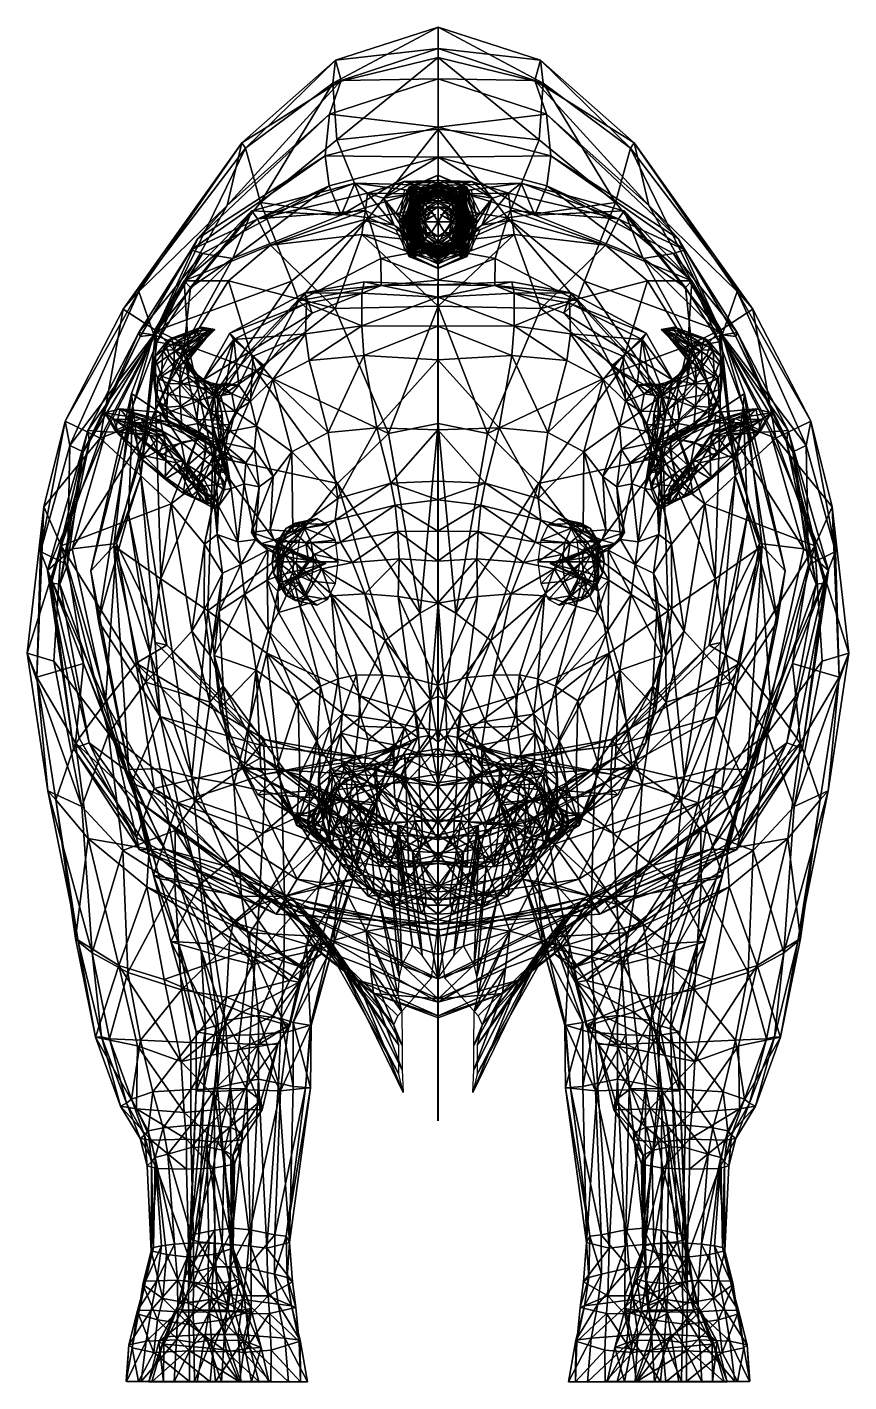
# Model space of a CAD drawing. Extents: x -0.46 to 0.46, y 0 to 1.52.
import ezdxf

# ---------------------------------------------------------------- set-up
doc = ezdxf.new("R2010")
doc.units = 0

# ---------------------------------------------------------------- blocks, each defined once
blk = doc.blocks.new('Mesh')
at = {"layer": 'Meshes'}
mesh = blk.add_polyface(dxfattribs=at)
corners = [(0, 1.515251, -0.533029), (-0.114572, 1.478219, -0.524305), (0, 1.491224, -0.36132), (-0.10853, 1.455653, -0.355331), (-0.113353, 1.389298, -0.829547), (0, 1.401005, -0.850805), (-0.077967, 1.301869, -0.944955), (-0.121794, 1.337687, 0.126862), (-0.108528, 1.304915, 0.360089), (0, 1.3697, 0.123007), (-0.117833, 1.452666, -0.677125), (0, 1.481308, -0.69482), (-0.335016, 1.21944, -0.477144), (-0.21962, 1.385795, -0.509012), (-0.352477, 1.199774, -0.606807), (-0.215624, 1.379687, -0.638821), (-0.201975, 1.300758, 0.676339), (-0.284059, 1.231316, 0.669572), (-0.187521, 1.271414, 0.788019), (-0.093267, 1.340819, 0.537123), (-0.078983, 1.329372, 0.67276), (0, 1.328178, 0.531584), (-0.038019, 1.34237, 0.674176), (-0.208275, 1.309593, 0.514568), (-0.113353, 1.389298, -0.829547), (-0.077967, 1.301869, -0.944955), (-0.198746, 1.318974, -0.792401), (-0.163891, 1.230911, -0.925097), (-0.117833, 1.452666, -0.677125), (-0.215624, 1.379687, -0.638821), (-0.114572, 1.478219, -0.524305), (-0.21962, 1.385795, -0.509012), (-0.10853, 1.455653, -0.355331), (-0.236095, 1.315803, -0.33644), (-0.126253, 1.371295, -0.069033), (-0.27641, 1.265942, -0.024242), (-0.121794, 1.337687, 0.126862), (-0.26358, 1.261915, 0.140392), (-0.093267, 1.340819, 0.537123), (-0.108528, 1.304915, 0.360089), (-0.229655, 1.256244, 0.334608), (-0.083203, 1.299486, 0.776489), (-0.085151, 1.283248, 0.801816), (-0.121475, 1.417969, -0.199653), (0, 1.457249, -0.212704), (-0.236095, 1.315803, -0.33644), (-0.121475, 1.417969, -0.199653), (-0.268996, 1.278754, -0.166749), (-0.126253, 1.371295, -0.069033), (0, 1.403213, -0.085812), (0, 1.457249, -0.212704), (-0.121475, 1.417969, -0.199653), (-0.108528, 1.304915, 0.360089), (0, 1.337871, 0.376398), (-0.078983, 1.329372, 0.67276), (-0.198746, 1.318974, -0.792401), (-0.315181, 1.175598, -0.764996), (-0.063837, 1.256372, -1.006457), (0, 1.268361, -1.014367), (-0.081137, 1.310106, 0.74677), (-0.083203, 1.299486, 0.776489), (-0.049248, 1.293766, 0.745544), (-0.031367, 1.277087, 0.777065), (-0.028482, 1.340985, 0.725216), (-0.060854, 1.324017, 0.725216), (-0.027126, 1.328997, 0.812922), (-0.039245, 1.297518, 0.812922), (-0.049248, 1.293766, 0.745544), (-0.029112, 1.273484, 0.812922), (-0.078983, 1.329372, 0.67276), (-0.060854, 1.324017, 0.725216), (-0.083203, 1.299486, 0.776489), (-0.085151, 1.283248, 0.801816), (-0.031367, 1.277087, 0.777065), (0, 1.251145, 0.798667), (-0.081137, 1.310106, 0.74677)]
mesh.append_faces([[corners[k] for k in face] for face in [(0, 1, 2), (3, 2, 1), (4, 5, 6), (7, 8, 9), (1, 0, 10), (11, 10, 0), (12, 13, 14), (15, 14, 13), (16, 17, 18), (19, 20, 21), (20, 22, 21), (16, 23, 17), (24, 25, 26), (27, 26, 25), (24, 26, 28), (29, 28, 26), (30, 31, 32), (33, 32, 31), (34, 35, 36), (37, 36, 35), (38, 39, 23), (40, 23, 39), (41, 18, 42), (43, 44, 3), (13, 12, 45), (32, 33, 46), (47, 46, 33), (7, 9, 48), (49, 48, 9), (37, 40, 36), (39, 36, 40), (50, 51, 49), (48, 49, 51), (46, 47, 34), (35, 34, 47), (52, 19, 53), (23, 16, 38), (54, 38, 16), (10, 11, 4), (55, 56, 15), (28, 29, 30), (31, 30, 29), (57, 6, 58), (59, 60, 61), (62, 61, 60), (63, 64, 65), (66, 65, 64), (67, 68, 64), (66, 64, 68), (20, 64, 22), (63, 22, 64), (59, 61, 69), (70, 69, 61), (71, 72, 73), (74, 73, 72), (16, 75, 54), (16, 18, 75), (41, 75, 18)]], dxfattribs={"color": 254})
mesh = blk.add_polyface(dxfattribs=at)
corners = [(0.10853, 1.455653, -0.355331), (0.114572, 1.478219, -0.524305), (0, 1.491224, -0.36132), (0, 1.515251, -0.533029), (0.113353, 1.389298, -0.829547), (0.077967, 1.301869, -0.944955), (0, 1.401005, -0.850805), (0.121794, 1.337687, 0.126862), (0, 1.3697, 0.123007), (0.108528, 1.304915, 0.360089), (0, 1.481308, -0.69482), (0.117833, 1.452666, -0.677125), (0.215624, 1.379687, -0.638821), (0.21962, 1.385795, -0.509012), (0.352477, 1.199774, -0.606807), (0.335016, 1.21944, -0.477144), (0.201975, 1.300758, 0.676339), (0.187521, 1.271414, 0.788019), (0.284059, 1.231316, 0.669572), (0.093267, 1.340819, 0.537123), (0, 1.328178, 0.531584), (0.078983, 1.329372, 0.67276), (0.038019, 1.342369, 0.674176), (0.208275, 1.309593, 0.514568), (0.163891, 1.230911, -0.925097), (0.198746, 1.318974, -0.792401), (0.215624, 1.379687, -0.638821), (0.117833, 1.452666, -0.677125), (0.236095, 1.315803, -0.33644), (0.21962, 1.385795, -0.509012), (0.10853, 1.455653, -0.355331), (0.114572, 1.478219, -0.524305), (0.26358, 1.261915, 0.140392), (0.27641, 1.265942, -0.024242), (0.121794, 1.337687, 0.126862), (0.126253, 1.371295, -0.069033), (0.229655, 1.256244, 0.334608), (0.208275, 1.309593, 0.514568), (0.093267, 1.340819, 0.537123), (0.085151, 1.283248, 0.801816), (0.187521, 1.271414, 0.788019), (0.083203, 1.299485, 0.77649), (0.121475, 1.417969, -0.199653), (0, 1.457249, -0.212704), (0.236095, 1.315803, -0.33644), (0.268996, 1.278754, -0.166749), (0.236095, 1.315803, -0.33644), (0.121475, 1.417969, -0.199653), (0.10853, 1.455653, -0.355331), (0, 1.403213, -0.085812), (0, 1.3697, 0.123007), (0.126253, 1.371295, -0.069033), (0.121794, 1.337687, 0.126862), (0.108528, 1.304915, 0.360089), (0.229655, 1.256244, 0.334608), (0, 1.337871, 0.376398), (0.078983, 1.329372, 0.67276), (0.201975, 1.300758, 0.676339), (0, 1.401005, -0.850805), (0.113353, 1.389298, -0.829547), (0.198746, 1.318974, -0.792401), (0.315181, 1.175598, -0.764996), (0.21962, 1.385795, -0.509012), (0.215624, 1.379687, -0.638821), (0.063836, 1.256372, -1.006456), (0, 1.268361, -1.014367), (0.031367, 1.277087, 0.777065), (0.049248, 1.293766, 0.745544), (0.081137, 1.310106, 0.74677), (0.039245, 1.297518, 0.812922), (0.060854, 1.324017, 0.725216), (0.027126, 1.328997, 0.812922), (0.028482, 1.340985, 0.725216), (0.029112, 1.273484, 0.812922), (0.028482, 1.340985, 0.725216), (0.060854, 1.324017, 0.725216), (0, 1.251145, 0.798667)]
mesh.append_faces([[corners[k] for k in face] for face in [(0, 1, 2), (3, 2, 1), (4, 5, 6), (7, 8, 9), (10, 3, 11), (1, 11, 3), (12, 13, 14), (15, 14, 13), (16, 17, 18), (19, 20, 21), (21, 20, 22), (16, 18, 23), (24, 5, 25), (4, 25, 5), (26, 25, 27), (4, 27, 25), (28, 29, 30), (31, 30, 29), (32, 33, 34), (35, 34, 33), (36, 9, 37), (38, 37, 9), (39, 40, 41), (42, 0, 43), (13, 44, 15), (45, 46, 47), (48, 47, 46), (49, 50, 51), (52, 51, 50), (53, 54, 34), (32, 34, 54), (51, 42, 49), (43, 49, 42), (33, 45, 35), (47, 35, 45), (9, 55, 38), (56, 57, 38), (37, 38, 57), (58, 10, 59), (11, 59, 10), (60, 12, 61), (62, 63, 1), (11, 1, 63), (64, 65, 5), (66, 41, 67), (68, 67, 41), (69, 70, 71), (72, 71, 70), (69, 73, 70), (67, 70, 73), (74, 75, 22), (21, 22, 75), (70, 67, 56), (68, 56, 67), (76, 39, 66), (41, 66, 39), (56, 68, 57), (41, 40, 68), (57, 68, 40)]], dxfattribs={"color": 254})
mesh = blk.add_polyface(dxfattribs=at)
corners = [(0, 1.337871, 0.376398), (0, 1.3697, 0.123007), (-0.108528, 1.304915, 0.360089), (0, 1.491224, -0.36132), (-0.10853, 1.455653, -0.355331), (0, 1.457249, -0.212704), (0, 1.328178, 0.531584), (0, 1.337871, 0.376398), (-0.093267, 1.340819, 0.537123), (0, 1.401005, -0.850805), (-0.113353, 1.389298, -0.829547), (0, 1.481308, -0.69482), (-0.029112, 1.273484, 0.812922), (-0.049248, 1.293766, 0.745544), (0, 1.255352, 0.812923), (-0.029351, 1.297518, 1.253847), (-0.019217, 1.320011, 1.253847), (-0.030897, 1.297518, 1.166052), (-0.020764, 1.273851, 1.166052), (-0.033219, 1.297518, 1.075631), (-0.023086, 1.322514, 1.075631), (-0.033976, 1.297518, 0.991295), (-0.023843, 1.322813, 0.991295), (-0.023086, 1.272521, 1.075631), (-0.023843, 1.272223, 0.991295), (-0.020764, 1.321185, 1.166052), (-0.033976, 1.297518, 0.991295), (-0.023843, 1.322813, 0.991295), (-0.035195, 1.297518, 0.911391), (-0.025062, 1.323454, 0.911391), (-0.023843, 1.272223, 0.991295), (-0.022481, 1.271582, 0.911391), (-0.039245, 1.297518, 0.812922), (-0.027126, 1.328997, 0.812922), (-0.031367, 1.277087, 0.777065), (0, 1.259705, 0.777615), (-0.021388, 1.321433, 1.189144), (-0.032032, 1.297192, 1.188607), (-0.028351, 1.331795, 1.322527), (-0.043068, 1.305744, 1.325265), (-0.028212, 1.328228, 1.325265), (-0.021185, 1.321447, 1.189232), (-0.037459, 1.297919, 1.322527), (-0.03206, 1.297206, 1.188684), (-0.019151, 1.273409, 1.190492), (-0.028212, 1.269463, 1.325265), (-0.019341, 1.320054, 1.278736), (-0.029357, 1.297506, 1.27882), (-0.032102, 1.336557, 1.411768), (-0.046819, 1.306895, 1.414506), (-0.031963, 1.332496, 1.414506), (-0.016837, 1.320225, 1.279816), (-0.04121, 1.297986, 1.411768), (-0.029808, 1.297729, 1.280044), (-0.019007, 1.274121, 1.279646), (-0.031963, 1.265585, 1.414506), (-0.018579, 1.318616, 1.34945), (-0.028506, 1.297508, 1.349716), (-0.031193, 1.33642, 1.454803), (-0.043651, 1.305102, 1.457243), (-0.037113, 1.333909, 1.457243), (-0.018732, 1.318464, 1.349345), (-0.043483, 1.298096, 1.454802), (-0.027913, 1.297786, 1.349942), (-0.020142, 1.276685, 1.349716), (-0.037113, 1.264473, 1.457243), (-0.039525, 1.305181, 1.500012), (-0.027067, 1.336823, 1.497572), (-0.028506, 1.297508, 1.392485), (-0.032987, 1.334286, 1.500012), (-0.018732, 1.318464, 1.392114), (-0.039357, 1.298102, 1.497572), (-0.027913, 1.297786, 1.392711), (-0.020142, 1.276685, 1.392485), (-0.032987, 1.264132, 1.500012), (-0.029367, 1.333645, 1.537029), (-0.015223, 1.317866, 1.443193), (-0.035616, 1.298138, 1.534799), (-0.026855, 1.297816, 1.442678), (-0.015913, 1.277305, 1.443114), (-0.029367, 1.264803, 1.537029), (-0.036751, 1.29888, 1.53703), (-0.025818, 1.332395, 1.5348), (-0.021517, 1.29388, 1.443114), (-0.034451, 1.298699, 1.570149), (-0.023519, 1.327982, 1.567919), (-0.021517, 1.29388, 1.476234), (-0.043068, 1.289129, 1.325265), (-0.032032, 1.29768, 1.188607), (-0.028351, 1.263078, 1.322527), (-0.021388, 1.27344, 1.189144), (-0.046819, 1.287978, 1.414506), (-0.029357, 1.297367, 1.27882), (-0.032103, 1.258316, 1.411768), (-0.019341, 1.274819, 1.278735), (-0.043651, 1.289771, 1.457243), (-0.028506, 1.297365, 1.349716), (-0.031193, 1.258452, 1.454802), (-0.018579, 1.276257, 1.34945), (-0.039525, 1.289692, 1.500012), (-0.028506, 1.297365, 1.392485), (-0.027067, 1.258049, 1.497572), (-0.036751, 1.295993, 1.53703), (-0.021517, 1.300993, 1.443114), (-0.025818, 1.262478, 1.5348), (-0.034452, 1.296174, 1.570149), (-0.021517, 1.300993, 1.476233), (-0.023519, 1.266891, 1.567919)]
mesh.append_faces([[corners[k] for k in face] for face in [(0, 1, 2), (3, 4, 5), (6, 7, 8), (9, 10, 11), (12, 13, 14), (15, 16, 17), (17, 18, 15), (19, 20, 21), (22, 21, 20), (23, 19, 24), (21, 24, 19), (17, 25, 19), (19, 23, 17), (26, 27, 28), (29, 28, 27), (30, 26, 31), (28, 31, 26), (28, 29, 32), (33, 32, 29), (31, 28, 12), (32, 12, 28), (13, 34, 35), (36, 37, 38), (39, 38, 37), (40, 41, 42), (43, 42, 41), (43, 44, 42), (45, 42, 44), (46, 47, 48), (49, 48, 47), (50, 51, 52), (53, 52, 51), (53, 54, 52), (55, 52, 54), (56, 57, 58), (59, 58, 57), (60, 61, 62), (63, 62, 61), (63, 64, 62), (65, 62, 64), (66, 67, 68), (69, 70, 71), (72, 71, 70), (72, 73, 71), (74, 71, 73), (75, 76, 77), (78, 79, 77), (80, 77, 79), (81, 82, 83), (84, 85, 86), (87, 88, 89), (90, 89, 88), (91, 92, 93), (94, 93, 92), (95, 96, 97), (98, 97, 96), (99, 100, 101), (102, 103, 104), (105, 106, 107)]], dxfattribs={"color": 254})
mesh = blk.add_polyface(dxfattribs=at)
corners = [(0, 1.337871, 0.376398), (0.108528, 1.304915, 0.360089), (0, 1.3697, 0.123007), (0, 1.491224, -0.36132), (0, 1.457249, -0.212704), (0.10853, 1.455653, -0.355331), (0, 1.328178, 0.531584), (0.093267, 1.340819, 0.537123), (0.029112, 1.273484, 0.812922), (0, 1.255352, 0.812923), (0.049248, 1.293766, 0.745544), (0.029351, 1.297518, 1.253847), (0.030897, 1.297518, 1.166052), (0.019217, 1.320011, 1.253847), (0.020764, 1.273851, 1.166052), (0.023843, 1.322813, 0.991295), (0.023085, 1.322514, 1.075631), (0.033976, 1.297518, 0.991295), (0.033219, 1.297518, 1.075631), (0.023843, 1.272223, 0.991295), (0.023085, 1.272521, 1.075631), (0.020764, 1.321185, 1.166052), (0.025062, 1.323454, 0.911391), (0.035195, 1.297518, 0.911391), (0.022481, 1.271582, 0.911391), (0.027126, 1.328997, 0.812922), (0.025062, 1.323454, 0.911391), (0.039245, 1.297518, 0.812922), (0.035195, 1.297518, 0.911391), (0.039245, 1.297518, 0.812922), (0, 1.259705, 0.777615), (0.031367, 1.277087, 0.777065), (0.043068, 1.305744, 1.325265), (0.032032, 1.297192, 1.188607), (0.028351, 1.331795, 1.322527), (0.021388, 1.321433, 1.189144), (0.03206, 1.297206, 1.188684), (0.021185, 1.321447, 1.189232), (0.037459, 1.297919, 1.322527), (0.028212, 1.328228, 1.325265), (0.028212, 1.269463, 1.325265), (0.019151, 1.273409, 1.190492), (0.037459, 1.297919, 1.322527), (0.03206, 1.297206, 1.188684), (0.046819, 1.306895, 1.414506), (0.029357, 1.297506, 1.27882), (0.032102, 1.336557, 1.411768), (0.019341, 1.320054, 1.278736), (0.029808, 1.297729, 1.280044), (0.016836, 1.320225, 1.279816), (0.04121, 1.297985, 1.411768), (0.031963, 1.332496, 1.414506), (0.031963, 1.265585, 1.414506), (0.019007, 1.274121, 1.279646), (0.04121, 1.297985, 1.411768), (0.029808, 1.297729, 1.280044), (0.04365, 1.305102, 1.457243), (0.028506, 1.297508, 1.349716), (0.031193, 1.33642, 1.454803), (0.018579, 1.318616, 1.34945), (0.027913, 1.297786, 1.349942), (0.018732, 1.318464, 1.349345), (0.043483, 1.298095, 1.454802), (0.037113, 1.333909, 1.457243), (0.037113, 1.264473, 1.457243), (0.020142, 1.276685, 1.349716), (0.043483, 1.298095, 1.454802), (0.027913, 1.297786, 1.349942), (0.039524, 1.305181, 1.500012), (0.028506, 1.297508, 1.392485), (0.027067, 1.336823, 1.497572), (0.027913, 1.297786, 1.392711), (0.018732, 1.318464, 1.392114), (0.039357, 1.298102, 1.497572), (0.032987, 1.334286, 1.500012), (0.032987, 1.264132, 1.500012), (0.020142, 1.276685, 1.392485), (0.039357, 1.298102, 1.497572), (0.027913, 1.297786, 1.392711), (0.029367, 1.333644, 1.537029), (0.035616, 1.298138, 1.534799), (0.015223, 1.317866, 1.443193), (0.029367, 1.264803, 1.537029), (0.015913, 1.277305, 1.443114), (0.035616, 1.298138, 1.534799), (0.026855, 1.297815, 1.442678), (0.036751, 1.29888, 1.53703), (0.021517, 1.29388, 1.443114), (0.025818, 1.332395, 1.5348), (0.034451, 1.298699, 1.570149), (0.021517, 1.29388, 1.476234), (0.023519, 1.327982, 1.567919), (0.021388, 1.27344, 1.189144), (0.032032, 1.29768, 1.188607), (0.028351, 1.263078, 1.322527), (0.043068, 1.289129, 1.325265), (0.019341, 1.274819, 1.278736), (0.029357, 1.297367, 1.27882), (0.032102, 1.258315, 1.411768), (0.046819, 1.287978, 1.414506), (0.018579, 1.276256, 1.34945), (0.028506, 1.297364, 1.349716), (0.031193, 1.258452, 1.454802), (0.043651, 1.289771, 1.457243), (0.039525, 1.289692, 1.500012), (0.027067, 1.258049, 1.497572), (0.028506, 1.297364, 1.392485), (0.036751, 1.295993, 1.53703), (0.025818, 1.262478, 1.5348), (0.021517, 1.300993, 1.443114), (0.034451, 1.296174, 1.570149), (0.023519, 1.266891, 1.567919), (0.021517, 1.300993, 1.476233)]
mesh.append_faces([[corners[k] for k in face] for face in [(0, 1, 2), (3, 4, 5), (6, 7, 0), (8, 9, 10), (11, 12, 13), (12, 11, 14), (15, 16, 17), (18, 17, 16), (17, 18, 19), (20, 19, 18), (12, 18, 21), (18, 12, 20), (22, 15, 23), (17, 23, 15), (23, 17, 24), (19, 24, 17), (25, 26, 27), (28, 27, 26), (29, 23, 8), (24, 8, 23), (10, 30, 31), (32, 33, 34), (35, 34, 33), (36, 37, 38), (39, 38, 37), (40, 41, 42), (43, 42, 41), (44, 45, 46), (47, 46, 45), (48, 49, 50), (51, 50, 49), (52, 53, 54), (55, 54, 53), (56, 57, 58), (59, 58, 57), (60, 61, 62), (63, 62, 61), (64, 65, 66), (67, 66, 65), (68, 69, 70), (71, 72, 73), (74, 73, 72), (75, 76, 77), (78, 77, 76), (79, 80, 81), (82, 83, 84), (85, 84, 83), (86, 87, 88), (89, 90, 91), (92, 93, 94), (95, 94, 93), (96, 97, 98), (99, 98, 97), (100, 101, 102), (103, 102, 101), (104, 105, 106), (107, 108, 109), (110, 111, 112)]], dxfattribs={"color": 254})
mesh = blk.add_polyface(dxfattribs=at)
corners = [(0, 1.314178, -0.94615), (-0.077967, 1.301869, -0.944955), (0, 1.401005, -0.850805), (-0.038019, 1.34237, 0.674176), (0, 1.343699, 0.675576), (0, 1.328178, 0.531584), (-0.007202, 1.30919, 1.584741), (0, 1.297518, 1.622242), (0, 1.313976, 1.58492), (-0.028482, 1.340985, 0.725216), (-0.027126, 1.328997, 0.812922), (0, 1.34154, 0.725216), (0, 1.340139, 0.812923), (-0.020764, 1.321185, 1.166052), (-0.030897, 1.297518, 1.166052), (-0.019217, 1.320011, 1.253847), (0, 1.327673, 1.253848), (0, 1.330374, 1.166052), (-0.015295, 1.316786, 1.442862), (-0.025428, 1.297518, 1.442862), (-0.01221, 1.313955, 1.519316), (0, 1.320764, 1.51933), (0, 1.324767, 1.442863), (-0.023086, 1.322514, 1.075631), (0, 1.333278, 1.075632), (-0.023843, 1.322813, 0.991295), (0, 1.334681, 0.991296), (-0.018443, 1.318398, 1.349348), (-0.028576, 1.297518, 1.349348), (0, 1.327047, 1.349349), (-0.029351, 1.297518, 1.253847), (-0.033219, 1.297518, 1.075631), (-0.025062, 1.323454, 0.911391), (0, 1.336474, 0.911391), (-0.028482, 1.340985, 0.725216), (0, 1.34154, 0.725216), (-0.022343, 1.297518, 1.51931), (-0.000345, 1.341137, 1.325265), (-0.000345, 1.330903, 1.188933), (-0.028351, 1.331795, 1.322527), (-0.021388, 1.321433, 1.189144), (-0.000345, 1.349172, 1.414506), (-0.000345, 1.329842, 1.279529), (-0.032102, 1.336557, 1.411768), (-0.019341, 1.320054, 1.278736), (-0.000403, 1.349535, 1.457243), (-0.000351, 1.327387, 1.349374), (-0.031193, 1.33642, 1.454803), (-0.018579, 1.318616, 1.34945), (-0.000403, 1.349143, 1.500012), (-0.000351, 1.327388, 1.392143), (-0.027067, 1.336823, 1.497572), (-0.018579, 1.318616, 1.392219), (-0.018579, 1.318616, 1.392219), (-0.028506, 1.297508, 1.392485), (-0.027067, 1.336823, 1.497572), (-0.026855, 1.297816, 1.442678), (-0.035616, 1.298138, 1.534799), (-0.015223, 1.317866, 1.443193), (-0.000372, 1.344853, 1.53703), (-0.000349, 1.324949, 1.442555), (-0.025818, 1.332395, 1.5348), (-0.015475, 1.316933, 1.442679), (-0.015475, 1.316933, 1.442679), (-0.021517, 1.29388, 1.443114), (-0.025818, 1.332395, 1.5348), (-0.027068, 1.329074, 1.570149), (-0.015223, 1.317866, 1.476312), (-0.033316, 1.298051, 1.567919), (-0.026855, 1.297816, 1.475798), (-0.000372, 1.339127, 1.570149), (-0.000349, 1.324949, 1.475675), (-0.023519, 1.327982, 1.567919), (-0.015475, 1.316933, 1.475798), (-0.021517, 1.29388, 1.476234), (-0.022081, 1.324929, 1.597562), (-0.011751, 1.313816, 1.52002), (-0.027835, 1.298151, 1.595557), (-0.000373, 1.332783, 1.597562), (-0.000351, 1.320843, 1.519087), (-0.018613, 1.323238, 1.595557), (-0.01206, 1.31385, 1.519814), (-0.022072, 1.297449, 1.519996), (-0.027355, 1.303593, 1.597562), (-0.000428, 1.318737, 1.612066), (-0.000345, 1.313964, 1.583852), (-0.013389, 1.31112, 1.611106), (-0.007777, 1.309166, 1.583781), (-0.015212, 1.297488, 1.58369), (-0.014435, 1.309839, 1.611458), (-0.002626, 1.305302, 1.584369), (-0.01763, 1.298449, 1.611106)]
mesh.append_faces([[corners[k] for k in face] for face in [(0, 1, 2), (3, 4, 5), (6, 7, 8), (9, 10, 11), (12, 11, 10), (13, 14, 15), (15, 16, 13), (17, 13, 16), (18, 19, 20), (20, 21, 18), (22, 18, 21), (23, 24, 25), (26, 25, 24), (27, 28, 18), (18, 22, 27), (29, 27, 22), (28, 27, 30), (15, 30, 27), (27, 29, 15), (16, 15, 29), (23, 31, 13), (13, 17, 23), (24, 23, 17), (25, 26, 32), (33, 32, 26), (32, 33, 10), (12, 10, 33), (3, 34, 4), (35, 4, 34), (20, 36, 6), (6, 8, 20), (21, 20, 8), (37, 38, 39), (40, 39, 38), (41, 42, 43), (44, 43, 42), (45, 46, 47), (48, 47, 46), (49, 50, 51), (52, 51, 50), (53, 54, 55), (56, 57, 58), (59, 60, 61), (62, 61, 60), (63, 64, 65), (66, 67, 68), (69, 68, 67), (70, 71, 72), (73, 72, 71), (73, 74, 72), (75, 76, 77), (78, 79, 80), (81, 80, 79), (81, 82, 80), (83, 80, 82), (84, 85, 86), (87, 86, 85), (87, 88, 86), (89, 90, 91)]], dxfattribs={"color": 254})
mesh = blk.add_polyface(dxfattribs=at)
corners = [(0, 1.314178, -0.94615), (0, 1.401005, -0.850805), (0.077967, 1.301869, -0.944955), (0, 1.328178, 0.531584), (0, 1.343699, 0.675576), (0.038019, 1.342369, 0.674176), (0, 1.313976, 1.58492), (0, 1.297518, 1.622242), (0.007202, 1.30919, 1.584741), (0, 1.340139, 0.812923), (0.027126, 1.328997, 0.812922), (0, 1.34154, 0.725216), (0.028482, 1.340985, 0.725216), (0.020764, 1.321185, 1.166052), (0.019217, 1.320011, 1.253847), (0.030897, 1.297518, 1.166052), (0, 1.330374, 1.166052), (0, 1.327673, 1.253848), (0.015294, 1.316786, 1.442862), (0.01221, 1.313955, 1.519316), (0.025428, 1.297518, 1.442862), (0, 1.324767, 1.442863), (0, 1.320764, 1.51933), (0, 1.334681, 0.991296), (0, 1.333278, 1.075632), (0.023843, 1.322813, 0.991295), (0.023085, 1.322514, 1.075631), (0.018443, 1.318398, 1.349348), (0.028576, 1.297518, 1.349348), (0, 1.327047, 1.349349), (0.029351, 1.297518, 1.253847), (0.033219, 1.297518, 1.075631), (0, 1.336474, 0.911391), (0, 1.334681, 0.991296), (0.025062, 1.323454, 0.911391), (0.023843, 1.322813, 0.991295), (0.022343, 1.297518, 1.51931), (0.021388, 1.321433, 1.189144), (0.000345, 1.330903, 1.188933), (0.028351, 1.331795, 1.322527), (0.000345, 1.341137, 1.325265), (0.019341, 1.320054, 1.278736), (0.000345, 1.329842, 1.279529), (0.032102, 1.336557, 1.411768), (0.000345, 1.349172, 1.414506), (0.018579, 1.318616, 1.34945), (0.000351, 1.327387, 1.349374), (0.031193, 1.33642, 1.454803), (0.000403, 1.349535, 1.457243), (0.018579, 1.318616, 1.392219), (0.000351, 1.327387, 1.392143), (0.027067, 1.336823, 1.497572), (0.000403, 1.349143, 1.500012), (0.028506, 1.297508, 1.392485), (0.026855, 1.297815, 1.442678), (0.015223, 1.317866, 1.443193), (0.035616, 1.298138, 1.534799), (0.015475, 1.316933, 1.442679), (0.000349, 1.324949, 1.442555), (0.025818, 1.332395, 1.5348), (0.000372, 1.344853, 1.53703), (0.021517, 1.29388, 1.443114), (0.026855, 1.297815, 1.475798), (0.015223, 1.317866, 1.476312), (0.033316, 1.298051, 1.567919), (0.027068, 1.329073, 1.570149), (0.015475, 1.316933, 1.475798), (0.000349, 1.324949, 1.475675), (0.023519, 1.327982, 1.567919), (0.000372, 1.339127, 1.570149), (0.021517, 1.29388, 1.476234), (0.022081, 1.324929, 1.597562), (0.027835, 1.298151, 1.595557), (0.011751, 1.313816, 1.52002), (0.01206, 1.31385, 1.519814), (0.000351, 1.320843, 1.519087), (0.018613, 1.323238, 1.595557), (0.000373, 1.332783, 1.597562), (0.027355, 1.303593, 1.597562), (0.022072, 1.297449, 1.519996), (0.007777, 1.309166, 1.583781), (0.000345, 1.313964, 1.583852), (0.013389, 1.31112, 1.611106), (0.000428, 1.318737, 1.612066), (0.015212, 1.297487, 1.58369), (0.014435, 1.309839, 1.611458), (0.01763, 1.298448, 1.611106), (0.002626, 1.305302, 1.584369)]
mesh.append_faces([[corners[k] for k in face] for face in [(0, 1, 2), (3, 4, 5), (6, 7, 8), (9, 10, 11), (12, 11, 10), (13, 14, 15), (16, 17, 13), (14, 13, 17), (18, 19, 20), (21, 22, 18), (19, 18, 22), (23, 24, 25), (26, 25, 24), (27, 18, 28), (29, 21, 27), (18, 27, 21), (14, 27, 30), (28, 30, 27), (17, 29, 14), (27, 14, 29), (26, 13, 31), (24, 16, 26), (13, 26, 16), (32, 33, 34), (35, 34, 33), (9, 32, 10), (34, 10, 32), (11, 12, 4), (5, 4, 12), (19, 8, 36), (22, 6, 19), (8, 19, 6), (37, 38, 39), (40, 39, 38), (41, 42, 43), (44, 43, 42), (45, 46, 47), (48, 47, 46), (49, 50, 51), (52, 51, 50), (49, 51, 53), (54, 55, 56), (57, 58, 59), (60, 59, 58), (57, 59, 61), (62, 63, 64), (65, 64, 63), (66, 67, 68), (69, 68, 67), (66, 68, 70), (71, 72, 73), (74, 75, 76), (77, 76, 75), (78, 79, 76), (74, 76, 79), (80, 81, 82), (83, 82, 81), (80, 82, 84), (85, 86, 87)]], dxfattribs={"color": 254})
mesh = blk.add_polyface(dxfattribs=at)
corners = [(-0.334864, 1.17344, -0.008152), (-0.27641, 1.265942, -0.024242), (-0.33344, 1.169196, -0.148889), (-0.268996, 1.278754, -0.166749), (-0.284178, 1.157604, 0.314571), (-0.229655, 1.256244, 0.334608), (-0.316565, 1.170591, 0.155535), (-0.26358, 1.261915, 0.140392), (-0.317998, 1.17101, -0.316945), (-0.236095, 1.315803, -0.33644), (-0.335016, 1.21944, -0.477144), (-0.316565, 1.170591, 0.155535), (-0.26358, 1.261915, 0.140392), (-0.315181, 1.175598, -0.764996), (-0.378254, 1.055511, -0.754824), (-0.352477, 1.199774, -0.606807), (-0.335016, 1.21944, -0.477144), (-0.412246, 1.047188, -0.462044), (-0.317998, 1.17101, -0.316945), (-0.352477, 1.199774, -0.606807), (-0.215624, 1.379687, -0.638821), (-0.315181, 1.175598, -0.764996), (-0.417389, 1.07446, -0.603646), (-0.316567, 1.177092, 0.674269), (-0.284059, 1.231316, 0.669572), (-0.314782, 1.163291, 0.525202), (-0.276877, 1.223775, 0.518283), (-0.279601, 1.158522, 0.77978), (-0.234621, 1.231194, 0.787648), (-0.341636, 1.0915, 0.537693), (-0.315812, 1.086902, 0.76278), (-0.280601, 1.147629, -1.383995), (-0.28407, 1.157102, -1.382217), (-0.277886, 1.135619, -1.36263), (-0.283686, 1.14722, -1.359002), (-0.282084, 1.1401, -1.390649), (-0.28002, 1.123823, -1.36877), (-0.301114, 1.148293, -1.408959), (-0.29499, 1.140857, -1.406136), (-0.313628, 1.122999, -1.379406), (-0.304027, 1.157166, -1.406916), (-0.319427, 1.134601, -1.375778), (-0.30281, 1.164291, -1.400832), (-0.317293, 1.146396, -1.369638), (-0.297857, 1.16712, -1.392846), (-0.30804, 1.153881, -1.363333), (-0.290769, 1.164499, -1.385752), (-0.295204, 1.154196, -1.35927), (-0.309341, 1.124591, -1.325785), (-0.294992, 1.133573, -1.325751), (-0.279711, 1.133962, -1.332219), (-0.258485, 1.170118, -1.431602), (-0.258912, 1.174341, -1.430779), (-0.259865, 1.166871, -1.434206), (-0.262486, 1.165891, -1.437617), (-0.287731, 1.137627, -1.399218), (-0.265684, 1.167361, -1.440051), (-0.268306, 1.170797, -1.440624), (-0.269087, 1.175026, -1.439328), (-0.267857, 1.178335, -1.436418), (-0.264932, 1.179409, -1.433226), (-0.261355, 1.177856, -1.431329)]
mesh.append_faces([[corners[k] for k in face] for face in [(0, 1, 2), (3, 2, 1), (4, 5, 6), (7, 6, 5), (8, 9, 10), (11, 12, 0), (1, 0, 12), (2, 3, 8), (9, 8, 3), (13, 14, 15), (16, 17, 18), (19, 20, 21), (15, 22, 16), (23, 24, 25), (26, 25, 24), (26, 4, 25), (23, 27, 24), (28, 24, 27), (25, 29, 23), (27, 23, 30), (31, 32, 33), (34, 33, 32), (35, 31, 36), (37, 38, 39), (40, 37, 41), (42, 40, 43), (41, 43, 40), (44, 42, 45), (43, 45, 42), (46, 44, 47), (45, 47, 44), (32, 46, 34), (47, 34, 46), (45, 43, 48), (47, 45, 49), (48, 49, 45), (34, 47, 50), (49, 50, 47), (51, 52, 31), (32, 31, 52), (53, 51, 35), (31, 35, 51), (54, 53, 55), (35, 55, 53), (56, 54, 38), (55, 38, 54), (57, 56, 37), (38, 37, 56), (58, 57, 40), (37, 40, 57), (59, 58, 42), (40, 42, 58), (60, 59, 44), (42, 44, 59), (61, 60, 46), (44, 46, 60), (52, 61, 32), (46, 32, 61)]], dxfattribs={"color": 254})
mesh = blk.add_polyface(dxfattribs=at)
corners = [(0.268996, 1.278754, -0.166749), (0.27641, 1.265942, -0.024242), (0.33344, 1.169196, -0.148889), (0.334864, 1.17344, -0.008152), (0.26358, 1.261915, 0.140392), (0.229655, 1.256244, 0.334608), (0.316565, 1.170591, 0.155536), (0.284178, 1.157604, 0.314571), (0.317998, 1.17101, -0.316945), (0.335016, 1.21944, -0.477144), (0.236095, 1.315803, -0.33644), (0.315181, 1.175598, -0.764996), (0.352477, 1.199774, -0.606807), (0.378254, 1.055511, -0.754824), (0.335016, 1.21944, -0.477144), (0.317998, 1.17101, -0.316945), (0.412246, 1.047188, -0.462044), (0.352477, 1.199774, -0.606807), (0.315181, 1.175598, -0.764996), (0.215624, 1.379687, -0.638821), (0.417389, 1.07446, -0.603646), (0.283652, 1.14722, -1.359002), (0.284036, 1.157102, -1.382217), (0.277853, 1.135619, -1.36263), (0.280568, 1.147628, -1.383995), (0.282051, 1.140099, -1.390649), (0.279987, 1.123823, -1.36877), (0.301081, 1.148293, -1.408959), (0.313594, 1.122999, -1.379406), (0.294956, 1.140856, -1.406136), (0.303994, 1.157166, -1.406916), (0.319393, 1.1346, -1.375778), (0.317259, 1.146396, -1.369638), (0.302777, 1.164291, -1.400832), (0.317259, 1.146396, -1.369638), (0.302777, 1.164291, -1.400832), (0.308007, 1.153881, -1.363333), (0.297823, 1.16712, -1.392846), (0.308007, 1.153881, -1.363333), (0.297823, 1.16712, -1.392846), (0.29517, 1.154195, -1.35927), (0.290735, 1.164499, -1.385752), (0.29517, 1.154195, -1.35927), (0.290735, 1.164499, -1.385752), (0.283652, 1.14722, -1.359002), (0.284036, 1.157102, -1.382217), (0.269289, 1.125993, -1.342471), (0.308007, 1.153881, -1.363333), (0.309308, 1.124591, -1.325785), (0.294958, 1.133573, -1.325751), (0.29517, 1.154195, -1.35927), (0.294958, 1.133573, -1.325751), (0.29517, 1.154195, -1.35927), (0.279678, 1.133962, -1.332219), (0.258878, 1.17434, -1.430779), (0.280568, 1.147628, -1.383995), (0.258451, 1.170118, -1.431602), (0.282051, 1.140099, -1.390649), (0.259831, 1.16687, -1.434206), (0.287698, 1.137627, -1.399218), (0.262452, 1.165891, -1.437617), (0.294956, 1.140856, -1.406136), (0.26565, 1.167361, -1.440051), (0.301081, 1.148293, -1.408959), (0.268273, 1.170797, -1.440624), (0.301081, 1.148293, -1.408959), (0.268273, 1.170797, -1.440624), (0.303994, 1.157166, -1.406916), (0.269053, 1.175026, -1.439328), (0.302777, 1.164291, -1.400832), (0.267823, 1.178335, -1.436418), (0.264899, 1.179409, -1.433226), (0.261322, 1.177856, -1.431329), (0.261322, 1.177856, -1.431329), (0.276877, 1.223774, 0.518284), (0.284059, 1.231316, 0.669572), (0.314782, 1.163291, 0.525202), (0.316567, 1.177092, 0.674269), (0.234621, 1.231194, 0.787648), (0.279601, 1.158522, 0.77978), (0.314782, 1.163291, 0.525202), (0.316567, 1.177092, 0.674269), (0.341636, 1.0915, 0.537693), (0.315812, 1.086902, 0.76278)]
mesh.append_faces([[corners[k] for k in face] for face in [(0, 1, 2), (3, 2, 1), (4, 5, 6), (7, 6, 5), (8, 9, 10), (1, 4, 3), (6, 3, 4), (10, 0, 8), (2, 8, 0), (11, 12, 13), (14, 15, 16), (17, 18, 19), (12, 14, 20), (21, 22, 23), (24, 23, 22), (25, 26, 24), (27, 28, 29), (30, 31, 27), (31, 30, 32), (33, 32, 30), (34, 35, 36), (37, 36, 35), (38, 39, 40), (41, 40, 39), (42, 43, 44), (45, 44, 43), (23, 46, 21), (47, 48, 32), (48, 47, 49), (50, 49, 47), (51, 52, 53), (21, 53, 52), (45, 54, 55), (56, 55, 54), (55, 56, 57), (58, 57, 56), (57, 58, 59), (60, 59, 58), (59, 60, 61), (62, 61, 60), (61, 62, 63), (64, 63, 62), (65, 66, 67), (68, 67, 66), (67, 68, 69), (70, 69, 68), (69, 70, 39), (71, 39, 70), (39, 71, 41), (72, 41, 71), (43, 73, 45), (54, 45, 73), (74, 75, 76), (77, 76, 75), (74, 76, 7), (78, 79, 75), (77, 75, 79), (80, 81, 82), (79, 83, 77)]], dxfattribs={"color": 254})
mesh = blk.add_polyface(dxfattribs=at)
corners = [(-0.248839, 1.114913, -1.231756), (-0.262511, 1.120451, -1.180367), (-0.228445, 1.165832, -1.270773), (-0.232968, 1.172981, -1.184636), (-0.243274, 1.101869, -1.109294), (-0.212075, 1.151285, -1.089059), (-0.147357, 1.206186, -1.283632), (-0.22289, 1.114574, -1.307619), (-0.207014, 1.147182, -1.323399), (-0.210056, 1.096257, -1.325508), (-0.236955, 1.116675, -1.282762), (-0.241466, 1.08159, -1.230007), (-0.253992, 1.077022, -1.187852), (-0.245983, 1.075521, -1.253788), (-0.246879, 1.101758, -1.260431), (-0.252712, 1.071416, -1.118911), (-0.198746, 1.318974, -0.792401), (-0.163891, 1.230911, -0.925097), (-0.315181, 1.175598, -0.764996), (-0.250557, 1.103714, -0.893329), (-0.234621, 1.231194, 0.787648), (-0.187521, 1.271414, 0.788019), (-0.284059, 1.231316, 0.669572), (-0.276877, 1.223775, 0.518283), (-0.208275, 1.309593, 0.514568), (-0.229655, 1.256244, 0.334608), (-0.284178, 1.157604, 0.314571), (-0.233541, 1.070262, -1.041313), (-0.194389, 1.135778, -1.019275), (-0.241454, 1.025889, -0.975757), (-0.279601, 1.158522, 0.77978), (-0.203523, 1.130556, 0.850704), (-0.251929, 1.03497, 0.841469), (-0.249671, 1.176748, -1.449145), (-0.258912, 1.174341, -1.430779), (-0.258485, 1.170118, -1.431602), (-0.259865, 1.166871, -1.434206), (-0.262486, 1.165891, -1.437617), (-0.265684, 1.167361, -1.440051), (-0.268306, 1.170797, -1.440624), (-0.269087, 1.175026, -1.439328), (-0.267857, 1.178335, -1.436418), (-0.264932, 1.179409, -1.433226), (-0.261355, 1.177856, -1.431329), (-0.254991, 1.115359, -1.321908), (-0.268611, 1.120257, -1.308589), (-0.242521, 1.114672, -1.305722), (-0.258017, 1.110665, -1.289274), (-0.249913, 1.102068, -1.335757), (-0.230654, 1.104962, -1.322045), (-0.254575, 1.085416, -1.344734), (-0.226949, 1.085243, -1.332009), (-0.203355, 1.06872, -1.329595), (-0.267872, 1.098341, -1.280775), (-0.270016, 1.076313, -1.278411), (-0.26745, 1.113072, -1.352851), (-0.269323, 1.125993, -1.342471), (-0.274699, 1.099968, -1.359736), (-0.268398, 1.071792, -1.346147)]
mesh.append_faces([[corners[k] for k in face] for face in [(0, 1, 2), (3, 2, 1), (4, 5, 1), (3, 1, 5), (2, 3, 6), (7, 8, 9), (8, 7, 2), (10, 2, 7), (11, 12, 0), (1, 0, 12), (13, 11, 14), (0, 14, 11), (2, 10, 0), (14, 0, 10), (12, 15, 1), (4, 1, 15), (16, 17, 18), (19, 18, 17), (20, 21, 22), (23, 22, 24), (24, 25, 23), (26, 23, 25), (27, 28, 4), (5, 4, 28), (19, 28, 29), (30, 31, 20), (31, 30, 32), (33, 34, 35), (33, 35, 36), (33, 36, 37), (33, 37, 38), (33, 38, 39), (33, 39, 40), (33, 40, 41), (33, 41, 42), (33, 42, 43), (33, 43, 34), (44, 45, 46), (47, 46, 45), (48, 44, 49), (46, 49, 44), (50, 48, 51), (49, 51, 48), (46, 47, 10), (14, 10, 47), (49, 46, 7), (10, 7, 46), (51, 49, 9), (7, 9, 49), (9, 52, 51), (53, 54, 13), (47, 53, 14), (13, 14, 53), (55, 56, 48), (44, 48, 56), (57, 55, 50), (48, 50, 55), (50, 58, 57)]], dxfattribs={"color": 254})
mesh = blk.add_polyface(dxfattribs=at)
corners = [(0.250557, 1.103714, -0.893329), (0.163891, 1.230911, -0.925097), (0.315181, 1.175598, -0.764996), (0.198746, 1.318974, -0.792401), (0.234621, 1.231194, 0.787648), (0.284059, 1.231316, 0.669572), (0.187521, 1.271414, 0.788019), (0.276877, 1.223774, 0.518284), (0.208275, 1.309593, 0.514568), (0.284178, 1.157604, 0.314571), (0.229655, 1.256244, 0.334608), (0.276877, 1.223774, 0.518284), (0.208275, 1.309593, 0.514568), (0.232935, 1.172981, -1.184636), (0.262478, 1.120451, -1.180367), (0.228412, 1.165832, -1.270773), (0.248806, 1.114913, -1.231756), (0.212058, 1.151285, -1.089059), (0.194389, 1.135778, -1.019275), (0.243257, 1.101869, -1.109294), (0.233524, 1.070262, -1.041313), (0.250557, 1.103714, -0.893329), (0.241437, 1.025889, -0.975757), (0.194389, 1.135778, -1.019275), (0.212058, 1.151285, -1.089059), (0.243257, 1.101869, -1.109294), (0.228412, 1.165832, -1.270773), (0.147323, 1.206186, -1.283632), (0.232935, 1.172981, -1.184636), (0.258451, 1.170118, -1.431602), (0.258878, 1.17434, -1.430779), (0.249637, 1.176748, -1.449145), (0.259831, 1.16687, -1.434206), (0.258451, 1.170118, -1.431602), (0.249637, 1.176748, -1.449145), (0.262452, 1.165891, -1.437617), (0.26565, 1.167361, -1.440051), (0.268273, 1.170797, -1.440624), (0.269053, 1.175026, -1.439328), (0.267823, 1.178335, -1.436418), (0.264899, 1.179409, -1.433226), (0.261322, 1.177856, -1.431329), (0.258878, 1.17434, -1.430779), (0.257984, 1.110665, -1.289274), (0.268578, 1.120256, -1.308589), (0.242488, 1.114672, -1.305722), (0.254957, 1.115359, -1.321908), (0.242488, 1.114672, -1.305722), (0.254957, 1.115359, -1.321908), (0.230621, 1.104962, -1.322045), (0.249879, 1.102068, -1.335757), (0.230621, 1.104962, -1.322045), (0.249879, 1.102068, -1.335757), (0.226916, 1.085243, -1.332009), (0.254542, 1.085416, -1.344734), (0.246845, 1.101758, -1.260431), (0.236921, 1.116675, -1.282762), (0.236921, 1.116675, -1.282762), (0.222856, 1.114574, -1.307619), (0.222856, 1.114574, -1.307619), (0.230621, 1.104962, -1.322045), (0.210022, 1.096257, -1.325508), (0.226916, 1.085243, -1.332009), (0.210022, 1.096257, -1.325508), (0.226916, 1.085243, -1.332009), (0.203321, 1.06872, -1.329595), (0.267838, 1.098341, -1.280775), (0.24595, 1.07552, -1.253788), (0.269983, 1.076312, -1.278411), (0.246845, 1.101758, -1.260431), (0.257984, 1.110665, -1.289274), (0.269289, 1.125993, -1.342471), (0.249879, 1.102068, -1.335757), (0.267416, 1.113071, -1.352851), (0.267416, 1.113071, -1.352851), (0.274666, 1.099968, -1.359736), (0.210022, 1.096257, -1.325508), (0.20698, 1.147182, -1.323399), (0.185016, 1.12097, -1.368596), (0.262478, 1.120451, -1.180367), (0.253958, 1.077022, -1.187852), (0.248806, 1.114913, -1.231756), (0.241433, 1.08159, -1.230007), (0.246845, 1.101758, -1.260431), (0.248806, 1.114913, -1.231756), (0.243257, 1.101869, -1.109294), (0.252678, 1.071416, -1.118911), (0.279601, 1.158522, 0.77978), (0.234621, 1.231194, 0.787648), (0.203523, 1.130556, 0.850704), (0.251929, 1.03497, 0.841469)]
mesh.append_faces([[corners[k] for k in face] for face in [(0, 1, 2), (3, 2, 1), (4, 5, 6), (7, 8, 5), (9, 10, 11), (12, 11, 10), (13, 14, 15), (16, 15, 14), (17, 18, 19), (20, 19, 18), (21, 22, 23), (13, 24, 14), (25, 14, 24), (26, 27, 28), (29, 30, 31), (32, 33, 34), (35, 32, 34), (36, 35, 34), (37, 36, 34), (38, 37, 34), (39, 38, 34), (40, 39, 34), (41, 40, 34), (42, 41, 34), (43, 44, 45), (46, 45, 44), (47, 48, 49), (50, 49, 48), (51, 52, 53), (54, 53, 52), (55, 43, 56), (45, 56, 43), (57, 47, 58), (49, 58, 47), (59, 60, 61), (62, 61, 60), (63, 64, 65), (66, 67, 68), (67, 66, 69), (70, 69, 66), (46, 71, 72), (73, 72, 71), (52, 74, 54), (75, 54, 74), (58, 76, 77), (78, 77, 76), (57, 58, 26), (77, 26, 58), (79, 80, 81), (82, 81, 80), (81, 82, 69), (67, 69, 82), (83, 57, 84), (26, 84, 57), (85, 86, 79), (80, 79, 86), (87, 88, 89), (89, 90, 87)]], dxfattribs={"color": 254})
mesh = blk.add_polyface(dxfattribs=at)
corners = [(0, 1.314178, -0.94615), (0, 1.268361, -1.014367), (-0.077967, 1.301869, -0.944955), (-0.015217, 1.297518, 1.584564), (0, 1.297518, 1.622242), (-0.007202, 1.30919, 1.584741), (0, 1.281061, 1.58492), (-0.007202, 1.285847, 1.58474), (0, 1.259705, 0.777615), (0, 1.255352, 0.812923), (-0.049248, 1.293766, 0.745544), (0, 1.264209, 1.253848), (-0.019217, 1.275025, 1.253847), (0, 1.261031, 1.166052), (-0.020764, 1.273851, 1.166052), (-0.029351, 1.297518, 1.253847), (-0.022343, 1.297518, 1.51931), (-0.01221, 1.313955, 1.519316), (-0.025428, 1.297518, 1.442862), (0, 1.27279, 1.51933), (-0.01221, 1.281081, 1.519316), (0, 1.269792, 1.442863), (-0.015295, 1.27825, 1.442862), (-0.023843, 1.272223, 0.991295), (0, 1.257709, 0.991296), (-0.023086, 1.272521, 1.075631), (-0.015295, 1.316786, 1.442862), (-0.028576, 1.297518, 1.349348), (0, 1.266484, 1.34935), (-0.018443, 1.276638, 1.349348), (0, 1.258652, 1.075632), (-0.030897, 1.297518, 1.166052), (-0.022481, 1.271582, 0.911391), (0, 1.259761, 0.911391), (-0.029112, 1.273484, 0.812922), (0, 1.255352, 0.812923), (-0.026855, 1.297816, 1.475798), (-0.015913, 1.277305, 1.476233), (-0.033316, 1.298051, 1.567919), (-0.027068, 1.268926, 1.570149), (-0.023238, 1.2979, 1.519814), (-0.027835, 1.298151, 1.595557), (-0.011751, 1.313816, 1.52002), (-0.012708, 1.281267, 1.519996), (-0.022081, 1.270444, 1.597562), (-0.020758, 1.300929, 1.612066), (-0.013389, 1.31112, 1.611106), (-0.015212, 1.297488, 1.58369), (-0.015267, 1.297604, 1.583688), (-0.01763, 1.298449, 1.611106), (-0.002626, 1.305302, 1.584369), (-0.007538, 1.28587, 1.583853), (-0.014435, 1.284791, 1.612066), (-0.021388, 1.27344, 1.189144), (-0.000345, 1.26397, 1.188933), (-0.028351, 1.263078, 1.322527), (-0.019341, 1.274819, 1.278735), (-0.000345, 1.26503, 1.279529), (-0.032103, 1.258316, 1.411768), (-0.018579, 1.276257, 1.34945), (-0.000351, 1.267485, 1.349374), (-0.031193, 1.258452, 1.454802), (-0.018579, 1.276257, 1.392218), (-0.000351, 1.267485, 1.392143), (-0.027067, 1.258049, 1.497572), (-0.018579, 1.276257, 1.392218), (-0.027067, 1.258049, 1.497572), (-0.028506, 1.297365, 1.392485), (-0.015475, 1.277939, 1.442679), (-0.000349, 1.269924, 1.442555), (-0.025818, 1.262478, 1.5348), (-0.015475, 1.277939, 1.442679), (-0.025818, 1.262478, 1.5348), (-0.021517, 1.300993, 1.443114), (-0.015475, 1.277939, 1.475798), (-0.000349, 1.269924, 1.475675), (-0.023519, 1.266891, 1.567919), (-0.021517, 1.300993, 1.476233), (-0.01206, 1.281023, 1.519814), (-0.000351, 1.27403, 1.519087), (-0.018614, 1.271634, 1.595557), (-0.000373, 1.26209, 1.597562), (-0.027355, 1.29128, 1.597562), (-0.022072, 1.297424, 1.519996), (-0.007777, 1.285707, 1.583781), (-0.000345, 1.280908, 1.583852), (-0.013389, 1.283752, 1.611106), (-0.000428, 1.276136, 1.612066), (-0.020758, 1.293944, 1.612066), (-0.015212, 1.297385, 1.58369)]
mesh.append_faces([[corners[k] for k in face] for face in [(0, 1, 2), (3, 4, 5), (6, 4, 7), (7, 4, 3), (8, 9, 10), (11, 12, 13), (14, 13, 12), (12, 15, 14), (16, 17, 18), (19, 20, 21), (22, 21, 20), (20, 16, 22), (18, 22, 16), (23, 24, 25), (18, 26, 27), (21, 22, 28), (29, 28, 22), (22, 18, 29), (27, 29, 18), (28, 29, 11), (12, 11, 29), (29, 27, 12), (15, 12, 27), (25, 30, 14), (14, 31, 25), (32, 33, 23), (34, 35, 32), (3, 5, 16), (6, 7, 19), (20, 19, 7), (7, 3, 20), (16, 20, 3), (36, 37, 38), (39, 38, 37), (40, 41, 42), (40, 43, 41), (44, 41, 43), (45, 46, 47), (48, 49, 50), (48, 51, 49), (52, 49, 51), (53, 54, 55), (56, 57, 58), (59, 60, 61), (62, 63, 64), (65, 66, 67), (68, 69, 70), (71, 72, 73), (74, 75, 76), (74, 76, 77), (78, 79, 80), (81, 80, 79), (82, 83, 80), (78, 80, 83), (84, 85, 86), (87, 86, 85), (88, 89, 86), (84, 86, 89)]], dxfattribs={"color": 254})
mesh = blk.add_polyface(dxfattribs=at)
corners = [(0, 1.314178, -0.94615), (0.077967, 1.301869, -0.944955), (0, 1.268361, -1.014367), (0.007202, 1.30919, 1.584741), (0, 1.297518, 1.622242), (0.015217, 1.297518, 1.584564), (0.007202, 1.285847, 1.58474), (0, 1.281061, 1.58492), (0, 1.259705, 0.777615), (0.049248, 1.293766, 0.745544), (0, 1.255352, 0.812923), (0.020764, 1.273851, 1.166052), (0.019217, 1.275025, 1.253847), (0, 1.261031, 1.166052), (0, 1.264209, 1.253848), (0.029351, 1.297518, 1.253847), (0.022343, 1.297518, 1.51931), (0.025428, 1.297518, 1.442862), (0.01221, 1.313955, 1.519316), (0.015294, 1.27825, 1.442862), (0.01221, 1.281081, 1.519316), (0, 1.269792, 1.442863), (0, 1.27279, 1.51933), (0.023843, 1.272223, 0.991295), (0.023085, 1.272521, 1.075631), (0, 1.257709, 0.991296), (0.028576, 1.297518, 1.349348), (0.015294, 1.316786, 1.442862), (0.018443, 1.276638, 1.349348), (0, 1.266484, 1.34935), (0, 1.258652, 1.075632), (0.030897, 1.297518, 1.166052), (0.022481, 1.271582, 0.911391), (0, 1.259761, 0.911391), (0.029112, 1.273484, 0.812922), (0.027068, 1.268926, 1.570149), (0.015913, 1.277305, 1.476233), (0.033316, 1.298051, 1.567919), (0.026855, 1.297815, 1.475798), (0.023238, 1.297899, 1.519814), (0.011751, 1.313816, 1.52002), (0.027835, 1.298151, 1.595557), (0.022081, 1.270444, 1.597562), (0.012708, 1.281267, 1.519996), (0.020758, 1.300929, 1.612066), (0.015212, 1.297487, 1.58369), (0.013389, 1.31112, 1.611106), (0.015267, 1.297604, 1.583688), (0.002626, 1.305302, 1.584369), (0.01763, 1.298448, 1.611106), (0.014435, 1.28479, 1.612066), (0.007538, 1.28587, 1.583853), (0.021388, 1.27344, 1.189144), (0.028351, 1.263078, 1.322527), (0.000345, 1.263969, 1.188933), (0.019341, 1.274819, 1.278736), (0.032102, 1.258315, 1.411768), (0.000345, 1.26503, 1.279529), (0.018579, 1.276256, 1.34945), (0.031193, 1.258452, 1.454802), (0.000351, 1.267485, 1.349374), (0.018579, 1.276257, 1.392218), (0.027067, 1.258049, 1.497572), (0.000351, 1.267485, 1.392143), (0.028506, 1.297364, 1.392485), (0.015475, 1.277939, 1.442679), (0.025818, 1.262478, 1.5348), (0.000349, 1.269924, 1.442555), (0.021517, 1.300993, 1.443114), (0.015475, 1.277939, 1.475798), (0.023519, 1.266891, 1.567919), (0.000349, 1.269924, 1.475675), (0.021517, 1.300993, 1.476233), (0.000373, 1.26209, 1.597562), (0.000351, 1.27403, 1.519087), (0.018613, 1.271634, 1.595557), (0.01206, 1.281023, 1.519814), (0.022072, 1.297424, 1.519996), (0.027355, 1.29128, 1.597562), (0.000428, 1.276136, 1.612066), (0.000345, 1.280908, 1.583852), (0.013389, 1.283752, 1.611106), (0.007777, 1.285707, 1.583781), (0.015212, 1.297385, 1.58369), (0.020758, 1.293943, 1.612066)]
mesh.append_faces([[corners[k] for k in face] for face in [(0, 1, 2), (3, 4, 5), (6, 4, 7), (5, 4, 6), (8, 9, 10), (11, 12, 13), (14, 13, 12), (12, 11, 15), (16, 17, 18), (19, 20, 21), (22, 21, 20), (17, 16, 19), (20, 19, 16), (23, 24, 25), (17, 26, 27), (28, 19, 29), (21, 29, 19), (26, 17, 28), (19, 28, 17), (12, 28, 14), (29, 14, 28), (15, 26, 12), (28, 12, 26), (24, 11, 30), (11, 24, 31), (32, 23, 33), (34, 32, 10), (5, 16, 3), (20, 6, 22), (7, 22, 6), (16, 5, 20), (6, 20, 5), (35, 36, 37), (38, 37, 36), (39, 40, 41), (42, 43, 41), (39, 41, 43), (44, 45, 46), (47, 48, 49), (50, 51, 49), (47, 49, 51), (52, 53, 54), (55, 56, 57), (58, 59, 60), (61, 62, 63), (61, 64, 62), (65, 66, 67), (65, 68, 66), (69, 70, 71), (69, 72, 70), (73, 74, 75), (76, 75, 74), (76, 77, 75), (78, 75, 77), (79, 80, 81), (82, 81, 80), (82, 83, 81), (84, 81, 83)]], dxfattribs={"color": 254})
mesh = blk.add_polyface(dxfattribs=at)
corners = [(-0.082624, 1.230108, -1.17756), (-0.085409, 1.217723, -1.291375), (-0.149071, 1.21786, -1.182005), (-0.147357, 1.206186, -1.283632), (-0.14425, 1.14215, -1.389224), (-0.082855, 1.147955, -1.405828), (-0.12284, 1.06167, -1.432474), (-0.068456, 1.066913, -1.451326), (-0.085424, 1.181174, -1.351693), (-0.148332, 1.172147, -1.343492), (-0.14097, 1.195292, -1.081044), (-0.063693, 1.226234, -1.084658), (-0.082855, 1.147955, -1.405828), (-0.000017, 1.142934, -1.402693), (-0.068456, 1.066913, -1.451326), (-0.000017, 1.064723, -1.458554), (-0.085409, 1.217723, -1.291375), (-0.082624, 1.230108, -1.17756), (-0.000017, 1.213232, -1.287914), (-0.000017, 1.226909, -1.171195), (-0.085409, 1.217723, -1.291375), (-0.000017, 1.213232, -1.287914), (-0.085424, 1.181174, -1.351693), (-0.000017, 1.180527, -1.351366), (-0.063693, 1.226234, -1.084658), (0, 1.231919, -1.086145), (-0.14097, 1.195292, -1.081044), (-0.149071, 1.21786, -1.182005), (-0.212075, 1.151285, -1.089059), (-0.232968, 1.172981, -1.184636), (-0.147357, 1.206186, -1.283632), (-0.14425, 1.14215, -1.389224), (-0.12284, 1.06167, -1.432474), (-0.185049, 1.12097, -1.368596), (-0.207014, 1.147182, -1.323399), (-0.228445, 1.165832, -1.270773), (-0.148332, 1.172147, -1.343492), (-0.210056, 1.096257, -1.325508), (-0.203355, 1.06872, -1.329595), (-0.115223, 1.200244, 0.870956), (0, 1.203002, 0.842631), (-0.085151, 1.283248, 0.801816), (0, 1.251145, 0.798667), (-0.085151, 1.283248, 0.801816), (-0.187521, 1.271414, 0.788019), (-0.115223, 1.200244, 0.870956), (-0.234621, 1.231194, 0.787648), (0, 1.071758, 0.877127), (0, 1.203002, 0.842631), (-0.055367, 1.060557, 0.903845), (-0.115223, 1.200244, 0.870956), (-0.063837, 1.256372, -1.006457), (-0.155712, 1.208942, -1.01045), (-0.163891, 1.230911, -0.925097), (-0.077967, 1.301869, -0.944955), (-0.063837, 1.256372, -1.006457), (0, 1.268361, -1.014367), (-0.155712, 1.208942, -1.01045), (-0.194389, 1.135778, -1.019275), (-0.250557, 1.103714, -0.893329), (-0.163891, 1.230911, -0.925097), (-0.203523, 1.130556, 0.850704), (-0.055367, 1.060557, 0.903845), (0, 1.258652, 1.075632), (-0.023086, 1.272521, 1.075631), (0, 1.257709, 0.991296), (0, 1.261031, 1.166052), (-0.020764, 1.273851, 1.166052), (-0.023843, 1.272223, 0.991295), (0, 1.259761, 0.911391), (-0.022481, 1.271582, 0.911391), (0, 1.255352, 0.812923), (0, 1.259705, 0.777615), (-0.031367, 1.277087, 0.777065), (-0.000345, 1.253736, 1.325265), (-0.028351, 1.263078, 1.322527), (-0.000345, 1.26397, 1.188933), (-0.000345, 1.245701, 1.414506), (-0.032103, 1.258316, 1.411768), (-0.000345, 1.26503, 1.279529), (-0.000403, 1.245338, 1.457243), (-0.031193, 1.258452, 1.454802), (-0.000351, 1.267485, 1.349374), (-0.000403, 1.245729, 1.500012), (-0.027067, 1.258049, 1.497572), (-0.000351, 1.267485, 1.392143), (-0.000372, 1.25002, 1.53703), (-0.025818, 1.262478, 1.5348), (-0.000349, 1.269924, 1.442555), (-0.000372, 1.255745, 1.570149), (-0.023519, 1.266891, 1.567919), (-0.000349, 1.269924, 1.475675)]
mesh.append_faces([[corners[k] for k in face] for face in [(0, 1, 2), (3, 2, 1), (4, 5, 6), (7, 6, 5), (1, 8, 3), (9, 3, 8), (10, 11, 2), (0, 2, 11), (12, 13, 14), (15, 14, 13), (16, 17, 18), (19, 18, 17), (20, 21, 22), (23, 22, 21), (17, 24, 19), (25, 19, 24), (26, 27, 28), (29, 28, 27), (27, 30, 29), (31, 32, 33), (34, 35, 36), (30, 36, 35), (22, 23, 12), (13, 12, 23), (9, 8, 4), (5, 4, 8), (34, 36, 33), (31, 33, 36), (37, 33, 38), (33, 37, 34), (39, 40, 41), (42, 41, 40), (43, 44, 45), (46, 45, 44), (47, 48, 49), (50, 49, 48), (51, 11, 52), (10, 52, 11), (53, 54, 52), (51, 52, 54), (24, 55, 25), (56, 25, 55), (57, 26, 58), (28, 58, 26), (58, 59, 57), (60, 57, 59), (45, 46, 61), (45, 61, 62), (63, 64, 65), (66, 67, 63), (65, 68, 69), (69, 70, 71), (42, 72, 73), (74, 75, 76), (77, 78, 79), (80, 81, 82), (83, 84, 85), (86, 87, 88), (89, 90, 91)]], dxfattribs={"color": 254})
mesh = blk.add_polyface(dxfattribs=at)
corners = [(0, 1.251145, 0.798667), (0, 1.203002, 0.842631), (0.085151, 1.283248, 0.801816), (0.115223, 1.200244, 0.870956), (0.234621, 1.231194, 0.787648), (0.187521, 1.271414, 0.788019), (0.115223, 1.200244, 0.870956), (0, 1.203002, 0.842631), (0.055367, 1.060557, 0.903845), (0, 1.071758, 0.877127), (0.147323, 1.206186, -1.283632), (0.085375, 1.217723, -1.291375), (0.149037, 1.21786, -1.182005), (0.08259, 1.230108, -1.17756), (0.068422, 1.066913, -1.451326), (0.082822, 1.147955, -1.405828), (0.122807, 1.06167, -1.432474), (0.144216, 1.14215, -1.389224), (0.140954, 1.195292, -1.081044), (0.063677, 1.226234, -1.084658), (0.155712, 1.208942, -1.01045), (0.063836, 1.256372, -1.006456), (0.148298, 1.172147, -1.343492), (0.08539, 1.181174, -1.351693), (0.077967, 1.301869, -0.944955), (0.163891, 1.230911, -0.925097), (-0.000017, 1.064723, -1.458554), (-0.000017, 1.142934, -1.402693), (0.068422, 1.066913, -1.451326), (0.082822, 1.147955, -1.405828), (-0.000017, 1.226909, -1.171195), (0.08259, 1.230108, -1.17756), (-0.000017, 1.213232, -1.287914), (0.085375, 1.217723, -1.291375), (0, 1.268361, -1.014367), (0.063836, 1.256372, -1.006456), (0, 1.231919, -1.086145), (0.063677, 1.226234, -1.084658), (-0.000017, 1.180527, -1.351366), (0.08539, 1.181174, -1.351693), (0.232935, 1.172981, -1.184636), (0.212058, 1.151285, -1.089059), (0.185016, 1.12097, -1.368596), (0.228412, 1.165832, -1.270773), (0.20698, 1.147182, -1.323399), (0.194389, 1.135778, -1.019275), (0.250557, 1.103714, -0.893329), (0.08539, 1.181174, -1.351693), (0.148298, 1.172147, -1.343492), (0.144216, 1.14215, -1.389224), (0.185016, 1.12097, -1.368596), (0.210022, 1.096257, -1.325508), (0.203321, 1.06872, -1.329595), (0.115223, 1.200244, 0.870956), (0.203523, 1.130556, 0.850704), (0.234621, 1.231194, 0.787648), (0.115223, 1.200244, 0.870956), (0.055367, 1.060557, 0.903845), (0.203523, 1.130556, 0.850704), (0, 1.258652, 1.075632), (0, 1.257709, 0.991296), (0.023085, 1.272521, 1.075631), (0, 1.261031, 1.166052), (0.020764, 1.273851, 1.166052), (0, 1.259761, 0.911391), (0.023843, 1.272223, 0.991295), (0, 1.255352, 0.812923), (0.022481, 1.271582, 0.911391), (0, 1.251145, 0.798667), (0.031367, 1.277087, 0.777065), (0, 1.259705, 0.777615), (0.000345, 1.253736, 1.325265), (0.000345, 1.263969, 1.188933), (0.028351, 1.263078, 1.322527), (0.000345, 1.245701, 1.414506), (0.000345, 1.26503, 1.279529), (0.032102, 1.258315, 1.411768), (0.000403, 1.245338, 1.457243), (0.000351, 1.267485, 1.349374), (0.031193, 1.258452, 1.454802), (0.000403, 1.245729, 1.500012), (0.000351, 1.267485, 1.392143), (0.027067, 1.258049, 1.497572), (0.000372, 1.25002, 1.53703), (0.000349, 1.269924, 1.442555), (0.025818, 1.262478, 1.5348), (0.000372, 1.255745, 1.570149), (0.000349, 1.269924, 1.475675), (0.023519, 1.266891, 1.567919)]
mesh.append_faces([[corners[k] for k in face] for face in [(0, 1, 2), (3, 2, 1), (4, 5, 3), (2, 3, 5), (6, 7, 8), (9, 8, 7), (10, 11, 12), (13, 12, 11), (14, 15, 16), (17, 16, 15), (18, 19, 20), (21, 20, 19), (22, 23, 10), (11, 10, 23), (21, 24, 20), (25, 20, 24), (13, 19, 12), (18, 12, 19), (26, 27, 28), (29, 28, 27), (30, 31, 32), (33, 32, 31), (34, 35, 36), (37, 36, 35), (38, 32, 39), (33, 39, 32), (36, 37, 30), (31, 30, 37), (40, 12, 41), (18, 41, 12), (12, 40, 10), (17, 42, 16), (10, 43, 22), (44, 22, 43), (41, 18, 45), (20, 45, 18), (25, 46, 20), (45, 20, 46), (27, 38, 29), (39, 29, 38), (15, 47, 17), (48, 17, 47), (49, 22, 50), (44, 50, 22), (51, 52, 42), (53, 54, 55), (56, 57, 58), (59, 60, 61), (62, 59, 63), (60, 64, 65), (64, 66, 67), (68, 69, 70), (71, 72, 73), (74, 75, 76), (77, 78, 79), (80, 81, 82), (83, 84, 85), (86, 87, 88)]], dxfattribs={"color": 254})
mesh = blk.add_polyface(dxfattribs=at)
corners = [(-0.315181, 1.175598, -0.764996), (-0.250557, 1.103714, -0.893329), (-0.378254, 1.055511, -0.754824), (-0.417389, 1.07446, -0.603646), (-0.352477, 1.199774, -0.606807), (-0.397077, 1.040035, -0.294104), (-0.317998, 1.17101, -0.316945), (-0.412246, 1.047188, -0.462044), (-0.33344, 1.169196, -0.148889), (-0.390117, 1.0509, -0.124181), (-0.334864, 1.17344, -0.008152), (-0.392133, 1.063792, 0.008478), (-0.316565, 1.170591, 0.155535), (-0.372005, 1.062321, 0.173291), (-0.284178, 1.157604, 0.314571), (-0.328173, 1.060432, 0.316278), (-0.335016, 1.21944, -0.477144), (-0.328173, 1.060432, 0.316278), (-0.314782, 1.163291, 0.525202), (-0.284178, 1.157604, 0.314571), (-0.343043, 1.105304, 0.675234), (-0.316567, 1.177092, 0.674269), (-0.341636, 1.0915, 0.537693), (-0.315812, 1.086902, 0.76278), (-0.251929, 1.03497, 0.841469), (-0.279601, 1.158522, 0.77978), (-0.341636, 1.0915, 0.537693), (-0.314782, 1.163291, 0.525202), (-0.332474, 1.013368, 0.404321), (-0.277886, 1.135619, -1.36263), (-0.28002, 1.123823, -1.36877), (-0.280601, 1.147629, -1.383995), (-0.287731, 1.137627, -1.399218), (-0.282084, 1.1401, -1.390649), (-0.289273, 1.116339, -1.375075), (-0.29499, 1.140857, -1.406136), (-0.30211, 1.116024, -1.379138), (-0.313628, 1.122999, -1.379406), (-0.319427, 1.134601, -1.375778), (-0.301114, 1.148293, -1.408959), (-0.283686, 1.14722, -1.359002), (-0.269323, 1.125993, -1.342471), (-0.279711, 1.133962, -1.332219), (-0.26745, 1.113072, -1.352851), (-0.274699, 1.099968, -1.359736), (-0.288424, 1.091233, -1.360377), (-0.303655, 1.090079, -1.354242), (-0.314641, 1.097327, -1.343556), (-0.317293, 1.146396, -1.369638), (-0.316908, 1.110568, -1.332587), (-0.309341, 1.124591, -1.325785), (-0.301231, 1.10448, -1.305795), (-0.308545, 1.089215, -1.316096), (-0.270016, 1.076313, -1.278411), (-0.285179, 1.11621, -1.302507), (-0.267872, 1.098341, -1.280775), (-0.268611, 1.120257, -1.308589), (-0.258017, 1.110665, -1.289274), (-0.254991, 1.115359, -1.321908), (-0.268398, 1.071792, -1.346147), (-0.286584, 1.068407, -1.340647), (-0.303199, 1.075418, -1.329213), (-0.294992, 1.133573, -1.325751), (-0.355943, 1.088021, -1.129597), (-0.372936, 1.0837, -1.126281), (-0.33253, 1.077487, -1.106033)]
mesh.append_faces([[corners[k] for k in face] for face in [(0, 1, 2), (3, 4, 2), (5, 6, 7), (6, 5, 8), (9, 8, 5), (8, 9, 10), (11, 10, 9), (10, 11, 12), (13, 12, 11), (14, 12, 15), (13, 15, 12), (7, 16, 3), (17, 18, 19), (20, 21, 22), (20, 23, 21), (23, 24, 25), (26, 27, 28), (29, 30, 31), (32, 33, 34), (30, 34, 33), (35, 32, 36), (34, 36, 32), (36, 37, 35), (37, 38, 39), (29, 40, 41), (42, 41, 40), (30, 29, 43), (41, 43, 29), (34, 30, 44), (43, 44, 30), (36, 34, 45), (44, 45, 34), (37, 36, 46), (45, 46, 36), (38, 37, 47), (46, 47, 37), (48, 38, 49), (47, 49, 38), (49, 50, 48), (51, 52, 53), (54, 51, 55), (53, 55, 51), (56, 54, 57), (55, 57, 54), (41, 42, 58), (56, 58, 42), (45, 44, 59), (46, 45, 60), (47, 46, 61), (49, 47, 52), (61, 52, 47), (50, 49, 51), (52, 51, 49), (62, 50, 54), (51, 54, 50), (42, 62, 56), (54, 56, 62), (63, 64, 65)]], dxfattribs={"color": 254})
mesh = blk.add_polyface(dxfattribs=at)
corners = [(0.315181, 1.175598, -0.764996), (0.378254, 1.055511, -0.754824), (0.250557, 1.103714, -0.893329), (0.417389, 1.07446, -0.603646), (0.352477, 1.199774, -0.606807), (0.397077, 1.040035, -0.294104), (0.412246, 1.047188, -0.462044), (0.317998, 1.17101, -0.316945), (0.390117, 1.0509, -0.124181), (0.33344, 1.169196, -0.148889), (0.392132, 1.063792, 0.008478), (0.334864, 1.17344, -0.008152), (0.372005, 1.062321, 0.173291), (0.316565, 1.170591, 0.155536), (0.328173, 1.060432, 0.316278), (0.284178, 1.157604, 0.314571), (0.335016, 1.21944, -0.477144), (0.277853, 1.135619, -1.36263), (0.280568, 1.147628, -1.383995), (0.279987, 1.123823, -1.36877), (0.279987, 1.123823, -1.36877), (0.282051, 1.140099, -1.390649), (0.28924, 1.116338, -1.375075), (0.287698, 1.137627, -1.399218), (0.302076, 1.116024, -1.379138), (0.294956, 1.140856, -1.406136), (0.313594, 1.122999, -1.379406), (0.301081, 1.148293, -1.408959), (0.319393, 1.1346, -1.375778), (0.279678, 1.133962, -1.332219), (0.283652, 1.14722, -1.359002), (0.269289, 1.125993, -1.342471), (0.267416, 1.113071, -1.352851), (0.267416, 1.113071, -1.352851), (0.274666, 1.099968, -1.359736), (0.28839, 1.091232, -1.360377), (0.303621, 1.090079, -1.354242), (0.314608, 1.097327, -1.343556), (0.316874, 1.110568, -1.332587), (0.317259, 1.146396, -1.369638), (0.309308, 1.124591, -1.325785), (0.301198, 1.10448, -1.305795), (0.269983, 1.076312, -1.278411), (0.308512, 1.089215, -1.316096), (0.267838, 1.098341, -1.280775), (0.285145, 1.11621, -1.302507), (0.257984, 1.110665, -1.289274), (0.268578, 1.120256, -1.308589), (0.268578, 1.120256, -1.308589), (0.254957, 1.115359, -1.321908), (0.254542, 1.085416, -1.344734), (0.268365, 1.071792, -1.346147), (0.28655, 1.068406, -1.340647), (0.303166, 1.075417, -1.329213), (0.294958, 1.133573, -1.325751), (0.279678, 1.133962, -1.332219), (0.35591, 1.088021, -1.129597), (0.332497, 1.077487, -1.106033), (0.372903, 1.0837, -1.126281), (0.328173, 1.060432, 0.316278), (0.284178, 1.157604, 0.314571), (0.314782, 1.163291, 0.525202), (0.343043, 1.105304, 0.675234), (0.341636, 1.0915, 0.537693), (0.316567, 1.177092, 0.674269), (0.343043, 1.105304, 0.675234), (0.316567, 1.177092, 0.674269), (0.315812, 1.086902, 0.76278), (0.315812, 1.086902, 0.76278), (0.279601, 1.158522, 0.77978), (0.251929, 1.03497, 0.841469), (0.332474, 1.013368, 0.404321), (0.314782, 1.163291, 0.525202)]
mesh.append_faces([[corners[k] for k in face] for face in [(0, 1, 2), (3, 1, 4), (5, 6, 7), (8, 5, 9), (7, 9, 5), (10, 8, 11), (9, 11, 8), (12, 10, 13), (11, 13, 10), (12, 13, 14), (15, 14, 13), (6, 3, 16), (17, 18, 19), (20, 21, 22), (23, 22, 21), (22, 23, 24), (25, 24, 23), (24, 25, 26), (26, 27, 28), (29, 30, 31), (31, 17, 32), (19, 32, 17), (33, 20, 34), (22, 34, 20), (34, 22, 35), (24, 35, 22), (35, 24, 36), (26, 36, 24), (36, 26, 37), (28, 37, 26), (37, 28, 38), (39, 38, 28), (38, 39, 40), (41, 42, 43), (42, 41, 44), (45, 44, 41), (44, 45, 46), (47, 46, 45), (48, 29, 49), (31, 49, 29), (50, 34, 51), (35, 51, 34), (36, 52, 35), (37, 53, 36), (53, 37, 43), (38, 43, 37), (43, 38, 41), (40, 41, 38), (41, 40, 45), (54, 45, 40), (45, 54, 47), (55, 47, 54), (56, 57, 58), (59, 60, 61), (62, 63, 64), (65, 66, 67), (68, 69, 70), (63, 71, 72)]], dxfattribs={"color": 254})
mesh = blk.add_polyface(dxfattribs=at)
corners = [(-0.372005, 1.062321, 0.173291), (-0.409406, 0.931537, 0.18872), (-0.328173, 1.060432, 0.316278), (-0.29869, 0.981866, -0.872468), (-0.378254, 1.055511, -0.754824), (-0.250557, 1.103714, -0.893329), (-0.343043, 1.105304, 0.675234), (-0.362855, 0.934781, 0.685884), (-0.315812, 1.086902, 0.76278), (-0.341636, 1.0915, 0.537693), (-0.38856, 0.90697, 0.57361), (-0.343043, 1.105304, 0.675234), (-0.341636, 1.0915, 0.537693), (-0.332474, 1.013368, 0.404321), (-0.346506, 0.97024, 0.444275), (-0.328173, 1.060432, 0.316278), (-0.314782, 1.163291, 0.525202), (-0.417389, 1.07446, -0.603646), (-0.378254, 1.055511, -0.754824), (-0.441108, 0.978452, -0.605236), (-0.412246, 1.047188, -0.462044), (-0.445104, 0.928435, -0.474404), (-0.308545, 1.089215, -1.316096), (-0.303199, 1.075418, -1.329213), (-0.266311, 1.056594, -1.288375), (-0.286584, 1.068407, -1.340647), (-0.303655, 1.090079, -1.354242), (-0.343303, 1.07261, -1.163795), (-0.361312, 1.063353, -1.160513), (-0.355943, 1.088021, -1.129597), (-0.372936, 1.0837, -1.126281), (-0.292839, 1.027903, -1.167308), (-0.285725, 1.03096, -1.140543), (-0.312037, 1.057184, -1.163003), (-0.307133, 1.06183, -1.13848), (-0.311104, 1.08419, -1.142927), (-0.310089, 1.072658, -1.161948), (-0.355943, 1.088021, -1.129597), (-0.343303, 1.07261, -1.163795), (-0.357764, 1.061677, -1.155275), (-0.363313, 1.076717, -1.128177), (-0.305048, 1.057337, -1.109485), (-0.348236, 1.066348, -1.105636), (-0.351197, 1.069294, -1.09816), (-0.33253, 1.077487, -1.106033), (-0.302553, 1.07339, -1.120087), (-0.33253, 1.077487, -1.106033), (-0.310452, 1.035124, -1.086322), (-0.351197, 1.069294, -1.09816), (-0.311671, 1.038957, -1.094821), (-0.348236, 1.066348, -1.105636), (-0.336214, 1.070677, -1.11707), (-0.348472, 1.076251, -1.131245), (-0.338613, 1.069065, -1.146774), (-0.329556, 1.035929, -1.172598), (-0.331995, 1.031806, -1.180665), (-0.304381, 1.045494, -1.184538), (-0.269799, 1.053666, -1.17145), (-0.304381, 1.045494, -1.184538), (-0.263265, 1.060025, -1.151909), (-0.287615, 1.050728, -1.097294), (-0.305743, 1.011915, -1.176263), (-0.305398, 1.009541, -1.183834), (-0.279853, 1.025279, -1.188245), (-0.279442, 1.009008, -1.091644), (-0.288607, 1.01581, -1.098594), (-0.336214, 1.070677, -1.11707), (-0.348472, 1.076251, -1.131245), (-0.285797, 1.028553, -1.111916), (-0.292839, 1.027903, -1.167308), (-0.312037, 1.057184, -1.163003), (-0.338613, 1.069065, -1.146774)]
mesh.append_faces([[corners[k] for k in face] for face in [(0, 1, 2), (3, 4, 5), (6, 7, 8), (9, 10, 11), (12, 13, 14), (15, 13, 16), (17, 18, 19), (20, 17, 21), (22, 23, 24), (25, 23, 26), (27, 28, 29), (30, 29, 28), (31, 32, 33), (34, 33, 32), (35, 36, 37), (38, 37, 36), (28, 39, 30), (40, 30, 39), (34, 32, 41), (40, 42, 30), (43, 30, 42), (43, 44, 30), (35, 37, 45), (46, 45, 37), (47, 48, 49), (50, 49, 48), (41, 51, 34), (52, 34, 51), (33, 34, 53), (52, 53, 34), (39, 28, 54), (55, 54, 28), (56, 55, 27), (28, 27, 55), (57, 58, 36), (38, 36, 58), (35, 59, 36), (46, 60, 45), (60, 46, 47), (48, 47, 46), (54, 55, 61), (62, 61, 55), (63, 62, 56), (55, 56, 62), (64, 47, 65), (49, 65, 47), (42, 40, 66), (67, 66, 40), (49, 50, 41), (51, 41, 50), (65, 49, 68), (41, 68, 49), (61, 69, 54), (70, 54, 69), (54, 70, 39), (71, 39, 70), (39, 71, 40), (67, 40, 71)]], dxfattribs={"color": 254})
mesh = blk.add_polyface(dxfattribs=at)
corners = [(0.372005, 1.062321, 0.173291), (0.328173, 1.060432, 0.316278), (0.409405, 0.931537, 0.18872), (0.29869, 0.981866, -0.872468), (0.250557, 1.103714, -0.893329), (0.378254, 1.055511, -0.754824), (0.308512, 1.089215, -1.316096), (0.266277, 1.056593, -1.288375), (0.303166, 1.075417, -1.329213), (0.28655, 1.068406, -1.340647), (0.303621, 1.090079, -1.354242), (0.372903, 1.0837, -1.126281), (0.361278, 1.063353, -1.160513), (0.35591, 1.088021, -1.129597), (0.343269, 1.07261, -1.163795), (0.3071, 1.06183, -1.13848), (0.285691, 1.03096, -1.140543), (0.312003, 1.057184, -1.163003), (0.292806, 1.027903, -1.167308), (0.310055, 1.072657, -1.161948), (0.31107, 1.08419, -1.142928), (0.36328, 1.076717, -1.128177), (0.35773, 1.061677, -1.155275), (0.305015, 1.057336, -1.109486), (0.351163, 1.069294, -1.098161), (0.348203, 1.066348, -1.105637), (0.332497, 1.077487, -1.106033), (0.302519, 1.07339, -1.120087), (0.311638, 1.038957, -1.094821), (0.310419, 1.035124, -1.086322), (0.348439, 1.076251, -1.131245), (0.33618, 1.070676, -1.11707), (0.33858, 1.069065, -1.146774), (0.331961, 1.031806, -1.180666), (0.329523, 1.035929, -1.172598), (0.304348, 1.045493, -1.184538), (0.269765, 1.053666, -1.17145), (0.263232, 1.060025, -1.151909), (0.287581, 1.050728, -1.097294), (0.305364, 1.00954, -1.183834), (0.305709, 1.011915, -1.176263), (0.27982, 1.025279, -1.188245), (0.279409, 1.009008, -1.091644), (0.288573, 1.01581, -1.098594), (0.285763, 1.028553, -1.111916), (0.343043, 1.105304, 0.675234), (0.315812, 1.086902, 0.76278), (0.362855, 0.934781, 0.685884), (0.341636, 1.0915, 0.537693), (0.38856, 0.90697, 0.57361), (0.346506, 0.97024, 0.444275), (0.332474, 1.013368, 0.404321), (0.328173, 1.060432, 0.316278), (0.314782, 1.163291, 0.525202), (0.417389, 1.07446, -0.603646), (0.441108, 0.978452, -0.605236), (0.378254, 1.055511, -0.754824), (0.412246, 1.047188, -0.462044), (0.445104, 0.928435, -0.474404)]
mesh.append_faces([[corners[k] for k in face] for face in [(0, 1, 2), (3, 4, 5), (6, 7, 8), (9, 10, 8), (11, 12, 13), (14, 13, 12), (15, 16, 17), (18, 17, 16), (14, 19, 13), (20, 13, 19), (21, 22, 11), (12, 11, 22), (15, 23, 16), (24, 25, 11), (21, 11, 25), (24, 11, 26), (26, 13, 27), (20, 27, 13), (25, 24, 28), (29, 28, 24), (30, 31, 15), (23, 15, 31), (30, 15, 32), (17, 32, 15), (33, 12, 34), (22, 34, 12), (12, 33, 14), (35, 14, 33), (14, 35, 19), (36, 19, 35), (20, 19, 37), (26, 27, 38), (24, 26, 29), (38, 29, 26), (39, 33, 40), (34, 40, 33), (33, 39, 35), (41, 35, 39), (29, 38, 42), (28, 29, 43), (42, 43, 29), (30, 21, 31), (25, 31, 21), (31, 25, 23), (28, 23, 25), (23, 28, 44), (43, 44, 28), (17, 18, 34), (40, 34, 18), (32, 17, 22), (34, 22, 17), (30, 32, 21), (22, 21, 32), (45, 46, 47), (48, 45, 49), (50, 51, 48), (52, 53, 51), (54, 55, 56), (57, 58, 54)]], dxfattribs={"color": 254})
mesh = blk.add_polyface(dxfattribs=at)
corners = [(-0.244916, 1.04558, -1.19327), (-0.239547, 1.048406, -1.236328), (-0.231512, 0.999141, -1.201274), (-0.216845, 1.004349, -1.256261), (-0.187929, 0.952735, -1.370655), (-0.162523, 0.950832, -1.393819), (-0.183277, 0.941167, -1.375734), (-0.224201, 0.939482, -1.213435), (-0.204236, 0.942053, -1.276883), (-0.220599, 0.913999, -1.216669), (-0.190512, 0.930004, -1.297658), (-0.208784, 0.949713, -1.327152), (-0.198518, 0.937192, -1.333706), (-0.241371, 0.904321, -1.101547), (-0.247114, 0.947537, -1.08924), (-0.184522, 1.012516, -1.353751), (-0.163461, 1.039889, -1.392704), (-0.200161, 1.001052, -1.310606), (-0.175126, 0.923527, -1.31495), (-0.182817, 0.93233, -1.335078), (-0.169497, 0.931681, -1.373555), (-0.203355, 1.06872, -1.329595), (-0.205347, 1.042482, -1.31832), (-0.215271, 1.027565, -1.295989), (-0.229336, 1.029667, -1.271132), (-0.185049, 1.12097, -1.368596), (-0.245808, 0.979229, -1.173403), (-0.239201, 0.997346, -1.17472), (-0.239283, 1.047984, -1.257875), (-0.236921, 1.012875, -1.166535), (-0.234969, 1.017211, -1.155538), (-0.234143, 1.016009, -1.139745), (-0.248637, 1.051702, -1.153758), (-0.233541, 1.070262, -1.041313), (-0.241454, 1.025889, -0.975757), (-0.194389, 1.135778, -1.019275), (-0.251929, 1.03497, 0.841469), (-0.257483, 0.861991, 0.826472), (-0.172004, 0.926179, 0.879637), (-0.203523, 1.130556, 0.850704), (-0.112552, 1.004645, 0.899531), (-0.184075, 0.929744, -1.338998), (-0.179524, 0.916928, -1.361783), (-0.185713, 0.916928, -1.33598), (-0.179601, 0.939125, -1.347243), (-0.173488, 0.942559, -1.358508), (-0.180437, 0.916928, -1.31289), (-0.177663, 0.938632, -1.318002), (-0.170085, 0.954521, -1.331967), (-0.226949, 1.085243, -1.332009), (-0.232821, 1.063047, -1.331807), (-0.254575, 1.085416, -1.344734), (-0.242675, 1.050723, -1.323309), (-0.254444, 1.046883, -1.304698), (-0.241888, 1.038826, -1.154453), (-0.241348, 1.036225, -1.130242)]
mesh.append_faces([[corners[k] for k in face] for face in [(0, 1, 2), (3, 2, 1), (4, 5, 6), (7, 8, 9), (10, 9, 8), (8, 11, 10), (12, 10, 11), (13, 14, 9), (7, 9, 14), (15, 16, 4), (11, 8, 17), (3, 17, 8), (2, 3, 7), (8, 7, 3), (10, 12, 18), (19, 18, 12), (17, 15, 11), (4, 11, 15), (4, 6, 11), (12, 11, 6), (19, 12, 20), (6, 20, 12), (16, 15, 21), (22, 21, 15), (23, 22, 17), (15, 17, 22), (17, 3, 23), (24, 23, 3), (16, 21, 25), (7, 26, 2), (27, 2, 26), (7, 14, 26), (28, 24, 1), (3, 1, 24), (0, 2, 29), (27, 29, 2), (30, 31, 32), (33, 34, 35), (36, 37, 38), (39, 36, 40), (38, 40, 36), (41, 42, 43), (44, 42, 41), (45, 42, 44), (46, 47, 43), (41, 43, 47), (47, 48, 41), (44, 41, 48), (49, 50, 51), (50, 49, 21), (52, 50, 22), (21, 22, 50), (53, 52, 23), (22, 23, 52), (23, 24, 53), (54, 55, 30), (31, 30, 55), (30, 29, 54)]], dxfattribs={"color": 254})
mesh = blk.add_polyface(dxfattribs=at)
corners = [(-0.112016, 0.988007, -1.455975), (-0.052771, 1.004878, -1.482106), (-0.11511, 0.96342, -1.45754), (-0.048005, 0.980232, -1.490109), (-0.147928, 0.938309, -1.405185), (-0.183277, 0.941167, -1.375734), (-0.162523, 0.950832, -1.393819), (-0.108982, 0.939119, -1.462815), (-0.045074, 0.950779, -1.490148), (-0.095632, 0.91607, -1.475422), (-0.043559, 0.92047, -1.502736), (-0.138662, 0.925182, -1.415715), (-0.145103, 0.918884, -1.397383), (-0.000017, 0.986184, -1.49346), (-0.000017, 1.00716, -1.486275), (-0.000017, 0.917663, -1.507587), (-0.000017, 0.951213, -1.493131), (-0.068456, 1.066913, -1.451326), (-0.000017, 1.064723, -1.458554), (-0.12284, 1.06167, -1.432474), (-0.187929, 0.952735, -1.370655), (-0.163461, 1.039889, -1.392704), (-0.185049, 1.12097, -1.368596), (-0.12284, 1.06167, -1.432474), (-0.147928, 0.938309, -1.405185), (-0.162523, 0.950832, -1.393819), (-0.138662, 0.925182, -1.415715), (-0.163461, 1.039889, -1.392704), (-0.169497, 0.931681, -1.373555), (-0.144263, 0.917095, -1.389823), (-0.125457, 0.914963, -1.349364), (-0.175126, 0.923527, -1.31495), (-0.182817, 0.93233, -1.335078), (-0.125457, 0.914963, -1.349364), (-0.169497, 0.931681, -1.373555), (-0.144263, 0.917095, -1.389823), (0, 0.871132, 0.792848), (0, 1.071758, 0.877127), (-0.020074, 0.85971, 0.802988), (-0.055367, 1.060557, 0.903845), (-0.112552, 1.004645, 0.899531), (-0.055367, 1.060557, 0.903845), (-0.203523, 1.130556, 0.850704), (-0.112552, 1.004645, 0.899531), (-0.167375, 0.939125, -1.369772), (-0.179524, 0.916928, -1.361783), (-0.173488, 0.942559, -1.358508), (-0.162901, 0.929744, -1.378017), (-0.159733, 0.960337, -1.351043), (-0.149381, 0.954521, -1.370119), (-0.173488, 0.942559, -1.358508), (-0.167375, 0.939125, -1.369772), (-0.141802, 0.938632, -1.384084), (-0.162901, 0.929744, -1.378017), (-0.139028, 0.916928, -1.389196), (-0.161263, 0.916928, -1.381035), (-0.170085, 0.954521, -1.331967), (-0.159733, 0.960337, -1.351043), (-0.179601, 0.939125, -1.347243), (-0.135179, 0.965356, -1.337718), (-0.12363, 0.958868, -1.359001), (-0.115175, 0.941142, -1.374581), (-0.11208, 0.916928, -1.380283), (-0.158278, 0.916928, -1.295154), (-0.155183, 0.941142, -1.300856), (-0.180437, 0.916928, -1.31289), (-0.177663, 0.938632, -1.318002), (-0.146729, 0.958868, -1.316436), (-0.146729, 0.958868, -1.316436), (-0.170085, 0.954521, -1.331967)]
mesh.append_faces([[corners[k] for k in face] for face in [(0, 1, 2), (3, 2, 1), (4, 5, 6), (7, 8, 9), (10, 9, 8), (2, 3, 7), (8, 7, 3), (11, 12, 4), (5, 4, 12), (3, 1, 13), (14, 13, 1), (10, 8, 15), (16, 15, 8), (8, 3, 16), (13, 16, 3), (17, 18, 1), (14, 1, 18), (19, 17, 0), (1, 0, 17), (6, 20, 21), (21, 22, 23), (24, 25, 2), (0, 2, 25), (7, 9, 26), (26, 24, 7), (2, 7, 24), (25, 27, 0), (19, 0, 27), (28, 5, 29), (12, 29, 5), (30, 31, 32), (33, 34, 35), (30, 32, 28), (36, 37, 38), (39, 38, 37), (40, 41, 42), (39, 43, 38), (44, 45, 46), (47, 45, 44), (48, 49, 50), (51, 50, 49), (49, 52, 51), (53, 51, 52), (52, 54, 53), (55, 53, 54), (56, 57, 58), (46, 58, 57), (59, 60, 48), (49, 48, 60), (60, 61, 49), (52, 49, 61), (61, 62, 52), (54, 52, 62), (63, 64, 65), (66, 65, 64), (64, 67, 66), (56, 66, 67), (68, 59, 69), (48, 69, 59)]], dxfattribs={"color": 254})
mesh = blk.add_polyface(dxfattribs=at)
corners = [(0.055367, 1.060557, 0.903845), (0, 1.071758, 0.877127), (0.020074, 0.85971, 0.802989), (0, 0.871132, 0.792848), (0.047971, 0.980232, -1.490109), (0.052737, 1.004878, -1.482106), (0.115076, 0.96342, -1.45754), (0.111983, 0.988007, -1.455975), (0.147895, 0.938309, -1.405185), (0.16249, 0.950832, -1.393819), (0.183244, 0.941167, -1.375734), (0.043526, 0.92047, -1.502736), (0.04504, 0.950779, -1.490148), (0.095598, 0.91607, -1.475422), (0.108948, 0.939119, -1.462815), (0.145069, 0.918884, -1.397383), (0.138628, 0.925182, -1.415715), (-0.000017, 1.00716, -1.486275), (0.052737, 1.004878, -1.482106), (-0.000017, 0.986184, -1.49346), (0.047971, 0.980232, -1.490109), (-0.000017, 0.951213, -1.493131), (0.04504, 0.950779, -1.490148), (-0.000017, 0.917663, -1.507587), (0.043526, 0.92047, -1.502736), (-0.000017, 1.064723, -1.458554), (0.068422, 1.066913, -1.451326), (0.068422, 1.066913, -1.451326), (0.122807, 1.06167, -1.432474), (0.163428, 1.039889, -1.392704), (0.187896, 0.952735, -1.370655), (0.185016, 1.12097, -1.368596), (0.144229, 0.917095, -1.389823), (0.169463, 0.931681, -1.373555), (0.182783, 0.93233, -1.335078), (0.175093, 0.923527, -1.31495), (0.125424, 0.914963, -1.349364), (0.112552, 1.004645, 0.899531), (0.203523, 1.130556, 0.850704), (0.055367, 1.060557, 0.903845), (0.055367, 1.060557, 0.903845), (0.020074, 0.85971, 0.802989), (0.112552, 1.004645, 0.899531), (0.167523, 0.939125, -1.369772), (0.179672, 0.916928, -1.361783), (0.163048, 0.929743, -1.378017), (0.149528, 0.954521, -1.370119), (0.173635, 0.942559, -1.358508), (0.15988, 0.960336, -1.351043), (0.14195, 0.938632, -1.384084), (0.16141, 0.916928, -1.381035), (0.139176, 0.916928, -1.389196), (0.179748, 0.939125, -1.347244), (0.170233, 0.954521, -1.331967), (0.123777, 0.958868, -1.359001), (0.135327, 0.965356, -1.337718), (0.115323, 0.941142, -1.374581), (0.112228, 0.916928, -1.380283), (0.177811, 0.938632, -1.318002), (0.155331, 0.941142, -1.300856), (0.180585, 0.916928, -1.312891), (0.158425, 0.916928, -1.295154), (0.146876, 0.958868, -1.316436)]
mesh.append_faces([[corners[k] for k in face] for face in [(0, 1, 2), (3, 2, 1), (4, 5, 6), (7, 6, 5), (8, 9, 10), (11, 12, 13), (14, 13, 12), (12, 4, 14), (6, 14, 4), (10, 15, 8), (16, 8, 15), (17, 18, 19), (20, 19, 18), (21, 22, 23), (24, 23, 22), (19, 20, 21), (22, 21, 20), (17, 25, 18), (26, 18, 25), (5, 27, 7), (28, 7, 27), (9, 29, 30), (29, 28, 31), (7, 9, 6), (8, 6, 9), (14, 16, 13), (6, 8, 14), (16, 14, 8), (28, 29, 7), (9, 7, 29), (15, 10, 32), (33, 32, 10), (34, 35, 36), (32, 33, 36), (33, 34, 36), (37, 38, 39), (40, 41, 42), (43, 44, 45), (43, 46, 47), (48, 47, 46), (45, 49, 43), (46, 43, 49), (50, 51, 45), (49, 45, 51), (47, 48, 52), (53, 52, 48), (46, 54, 48), (55, 48, 54), (49, 56, 46), (54, 46, 56), (51, 57, 49), (56, 49, 57), (58, 59, 60), (61, 60, 59), (53, 62, 58), (59, 58, 62), (48, 55, 53), (62, 53, 55)]], dxfattribs={"color": 254})
mesh = blk.add_polyface(dxfattribs=at)
corners = [(0.216812, 1.004349, -1.256261), (0.239514, 1.048406, -1.236328), (0.231478, 0.999141, -1.201274), (0.244883, 1.04558, -1.19327), (0.233524, 1.070262, -1.041313), (0.194389, 1.135778, -1.019275), (0.241437, 1.025889, -0.975757), (0.187896, 0.952735, -1.370655), (0.183244, 0.941167, -1.375734), (0.16249, 0.950832, -1.393819), (0.190478, 0.930004, -1.297658), (0.204202, 0.942053, -1.276883), (0.220566, 0.913999, -1.216669), (0.224168, 0.939482, -1.213435), (0.198484, 0.937192, -1.333706), (0.20875, 0.949713, -1.327152), (0.24708, 0.947536, -1.08924), (0.241338, 0.904321, -1.101547), (0.184488, 1.012516, -1.353751), (0.163428, 1.039889, -1.392704), (0.204202, 0.942053, -1.276883), (0.200128, 1.001052, -1.310606), (0.20875, 0.949713, -1.327152), (0.224168, 0.939482, -1.213435), (0.182783, 0.93233, -1.335078), (0.175093, 0.923527, -1.31495), (0.200128, 1.001052, -1.310606), (0.169463, 0.931681, -1.373555), (0.226916, 1.085243, -1.332009), (0.254542, 1.085416, -1.344734), (0.232787, 1.063047, -1.331807), (0.232787, 1.063047, -1.331807), (0.203321, 1.06872, -1.329595), (0.226916, 1.085243, -1.332009), (0.203321, 1.06872, -1.329595), (0.205313, 1.042482, -1.31832), (0.242641, 1.050722, -1.323309), (0.215237, 1.027565, -1.295989), (0.25441, 1.046883, -1.304698), (0.229302, 1.029667, -1.271132), (0.205313, 1.042482, -1.31832), (0.215237, 1.027565, -1.295989), (0.185016, 1.12097, -1.368596), (0.23411, 1.016009, -1.139745), (0.241315, 1.036225, -1.130242), (0.234936, 1.017211, -1.155538), (0.241855, 1.038826, -1.154453), (0.236887, 1.012875, -1.166535), (0.239167, 0.997346, -1.17472), (0.245774, 0.979229, -1.173403), (0.24708, 0.947536, -1.08924), (0.239249, 1.047984, -1.257875), (0.248604, 1.051702, -1.153758), (0.251929, 1.03497, 0.841469), (0.172004, 0.926179, 0.879637), (0.257483, 0.861991, 0.826472), (0.172004, 0.926179, 0.879637), (0.251929, 1.03497, 0.841469), (0.112552, 1.004645, 0.899531), (0.203523, 1.130556, 0.850704), (0.173635, 0.942559, -1.358508), (0.179672, 0.916928, -1.361783), (0.167523, 0.939125, -1.369772), (0.185861, 0.916928, -1.33598), (0.184223, 0.929743, -1.338998), (0.179748, 0.939125, -1.347244), (0.177811, 0.938632, -1.318002), (0.180585, 0.916928, -1.312891), (0.170233, 0.954521, -1.331967)]
mesh.append_faces([[corners[k] for k in face] for face in [(0, 1, 2), (3, 2, 1), (4, 5, 6), (7, 8, 9), (10, 11, 12), (13, 12, 11), (14, 15, 10), (11, 10, 15), (13, 16, 12), (17, 12, 16), (18, 7, 19), (0, 20, 21), (22, 21, 20), (20, 0, 23), (2, 23, 0), (24, 14, 25), (10, 25, 14), (7, 18, 15), (26, 15, 18), (14, 8, 15), (7, 15, 8), (8, 14, 27), (24, 27, 14), (28, 29, 30), (31, 32, 33), (34, 30, 35), (36, 35, 30), (35, 36, 37), (38, 37, 36), (37, 38, 39), (40, 18, 32), (19, 32, 18), (18, 40, 26), (41, 26, 40), (39, 0, 37), (21, 37, 0), (19, 42, 32), (43, 44, 45), (46, 45, 44), (45, 46, 47), (48, 49, 2), (23, 2, 49), (23, 49, 50), (0, 39, 1), (51, 1, 39), (48, 2, 47), (3, 47, 2), (45, 52, 43), (53, 54, 55), (56, 57, 58), (59, 58, 57), (60, 61, 62), (63, 61, 64), (64, 61, 65), (65, 61, 60), (64, 66, 63), (67, 63, 66), (65, 68, 64), (66, 64, 68)]], dxfattribs={"color": 254})
mesh = blk.add_polyface(dxfattribs=at)
corners = [(-0.249225, 0.975926, -1.146517), (-0.245808, 0.979229, -1.173403), (-0.247114, 0.947537, -1.08924), (-0.261458, 0.936834, -0.950653), (-0.250852, 0.986752, -1.070818), (-0.241454, 1.025889, -0.975757), (-0.249772, 1.018378, -1.08275), (-0.246537, 0.985145, -1.119261), (-0.238407, 1.004741, -1.125403), (-0.234143, 1.016009, -1.139745), (-0.412246, 1.047188, -0.462044), (-0.41488, 0.913431, -0.360277), (-0.397077, 1.040035, -0.294104), (-0.423456, 0.891875, -0.279155), (-0.392133, 1.063792, 0.008478), (-0.437223, 0.907435, 0.021572), (-0.372005, 1.062321, 0.173291), (-0.409406, 0.931537, 0.18872), (-0.390117, 1.0509, -0.124181), (-0.432499, 0.893081, -0.117936), (-0.360061, 0.937631, 0.306779), (-0.328173, 1.060432, 0.316278), (-0.261458, 0.936834, -0.950653), (-0.29869, 0.981866, -0.872468), (-0.241454, 1.025889, -0.975757), (-0.346506, 0.97024, 0.444275), (-0.38, 0.850625, 0.479387), (-0.341636, 1.0915, 0.537693), (-0.38856, 0.90697, 0.57361), (-0.310224, 0.897805, 0.786234), (-0.315812, 1.086902, 0.76278), (-0.362855, 0.934781, 0.685884), (-0.251929, 1.03497, 0.841469), (-0.362855, 0.934781, 0.685884), (-0.343043, 1.105304, 0.675234), (-0.328173, 1.060432, 0.316278), (-0.360061, 0.937631, 0.306779), (-0.332474, 1.013368, 0.404321), (-0.378254, 1.055511, -0.754824), (-0.29869, 0.981866, -0.872468), (-0.421764, 0.935026, -0.731125), (-0.441108, 0.978452, -0.605236), (-0.445104, 0.928435, -0.474404), (-0.417389, 1.07446, -0.603646), (-0.265898, 1.0162, -1.184636), (-0.285302, 0.993891, -1.182847), (-0.279853, 1.025279, -1.188245), (-0.305398, 1.009541, -1.183834), (-0.269625, 0.996001, -1.16341), (-0.258653, 0.997343, -1.146065), (-0.292839, 1.027903, -1.167308), (-0.305743, 1.011915, -1.176263), (-0.275683, 0.990842, -1.171798), (-0.267289, 0.996575, -1.108005), (-0.269348, 1.000723, -1.094962), (-0.288607, 1.01581, -1.098594), (-0.279442, 1.009008, -1.091644), (-0.262797, 0.998651, -1.123355), (-0.285797, 1.028553, -1.111916), (-0.264614, 0.984473, -1.166326), (-0.245808, 0.979229, -1.173403), (-0.256785, 0.988089, -1.119221), (-0.250012, 1.022424, -1.105224), (-0.258528, 0.981235, -1.145483), (-0.264614, 0.984473, -1.166326), (-0.239201, 0.997346, -1.17472), (-0.275683, 0.990842, -1.171798), (-0.292839, 1.027903, -1.167308), (-0.269625, 0.996001, -1.16341)]
mesh.append_faces([[corners[k] for k in face] for face in [(0, 1, 2), (2, 3, 4), (5, 4, 3), (4, 5, 6), (0, 2, 7), (4, 7, 2), (8, 7, 6), (4, 6, 7), (8, 6, 9), (10, 11, 12), (13, 12, 11), (14, 15, 16), (17, 16, 15), (12, 13, 18), (19, 18, 13), (20, 21, 17), (18, 19, 14), (15, 14, 19), (22, 23, 24), (25, 26, 27), (28, 27, 26), (29, 30, 31), (30, 29, 32), (33, 34, 28), (35, 36, 37), (38, 39, 40), (40, 41, 38), (41, 42, 43), (10, 42, 11), (44, 45, 46), (47, 46, 45), (48, 49, 50), (47, 45, 51), (52, 51, 45), (53, 54, 55), (56, 55, 54), (57, 58, 49), (52, 45, 59), (60, 59, 45), (61, 7, 53), (54, 53, 7), (62, 54, 8), (7, 8, 54), (63, 64, 0), (1, 0, 64), (45, 44, 60), (65, 60, 44), (63, 0, 61), (7, 61, 0), (57, 53, 58), (61, 53, 57), (61, 57, 63), (49, 63, 57), (64, 63, 48), (49, 48, 63), (66, 64, 48), (51, 52, 67), (68, 67, 52)]], dxfattribs={"color": 254})
mesh = blk.add_polyface(dxfattribs=at)
corners = [(-0.253992, 1.077022, -1.187852), (-0.241466, 1.08159, -1.230007), (-0.244916, 1.04558, -1.19327), (-0.239547, 1.048406, -1.236328), (-0.239283, 1.047984, -1.257875), (-0.245983, 1.075521, -1.253788), (-0.233541, 1.070262, -1.041313), (-0.249772, 1.018378, -1.08275), (-0.241454, 1.025889, -0.975757), (-0.252712, 1.071416, -1.118911), (-0.243274, 1.101869, -1.109294), (-0.248637, 1.051702, -1.153758), (-0.234143, 1.016009, -1.139745), (-0.236921, 1.012875, -1.166535), (-0.234969, 1.017211, -1.155538), (-0.250557, 1.103714, -0.893329), (-0.241454, 1.025889, -0.975757), (-0.29869, 0.981866, -0.872468), (-0.268398, 1.071792, -1.346147), (-0.254575, 1.085416, -1.344734), (-0.232821, 1.063047, -1.331807), (-0.286584, 1.068407, -1.340647), (-0.242675, 1.050723, -1.323309), (-0.303199, 1.075418, -1.329213), (-0.254444, 1.046883, -1.304698), (-0.266311, 1.056594, -1.288375), (-0.270016, 1.076313, -1.278411), (-0.308545, 1.089215, -1.316096), (-0.229336, 1.029667, -1.271132), (-0.288424, 1.091233, -1.360377), (-0.279442, 1.009008, -1.091644), (-0.269348, 1.000723, -1.094962), (-0.261838, 1.030667, -1.101313), (-0.250012, 1.022424, -1.105224), (-0.241888, 1.038826, -1.154453), (-0.248887, 1.033533, -1.170372), (-0.251003, 1.047842, -1.153046), (-0.259299, 1.043556, -1.170908), (-0.279853, 1.025279, -1.188245), (-0.265898, 1.0162, -1.184636), (-0.248231, 1.043317, -1.128193), (-0.241348, 1.036225, -1.130242), (-0.285725, 1.03096, -1.140543), (-0.292839, 1.027903, -1.167308), (-0.258653, 0.997343, -1.146065), (-0.285797, 1.028553, -1.111916), (-0.305048, 1.057337, -1.109485), (-0.269799, 1.053666, -1.17145), (-0.310089, 1.072658, -1.161948), (-0.263265, 1.060025, -1.151909), (-0.26003, 1.055475, -1.124678), (-0.302553, 1.07339, -1.120087), (-0.311104, 1.08419, -1.142927), (-0.287615, 1.050728, -1.097294), (-0.239201, 0.997346, -1.17472), (-0.238407, 1.004741, -1.125403), (-0.304381, 1.045494, -1.184538), (-0.310452, 1.035124, -1.086322), (-0.288607, 1.01581, -1.098594), (-0.267289, 0.996575, -1.108005)]
mesh.append_faces([[corners[k] for k in face] for face in [(0, 1, 2), (3, 2, 1), (4, 3, 5), (1, 5, 3), (6, 7, 8), (7, 6, 9), (10, 9, 6), (9, 0, 11), (2, 11, 0), (9, 12, 7), (9, 11, 12), (2, 13, 11), (14, 11, 13), (15, 16, 17), (18, 19, 20), (21, 18, 22), (20, 22, 18), (23, 21, 24), (22, 24, 21), (24, 25, 23), (25, 26, 27), (25, 24, 28), (26, 25, 4), (28, 4, 25), (4, 5, 26), (18, 21, 29), (30, 31, 32), (33, 32, 31), (34, 35, 36), (37, 36, 35), (38, 37, 39), (35, 39, 37), (32, 33, 40), (41, 40, 33), (42, 43, 44), (42, 44, 45), (45, 46, 42), (36, 40, 34), (41, 34, 40), (47, 48, 49), (50, 49, 51), (52, 51, 49), (50, 51, 53), (39, 35, 54), (13, 54, 35), (41, 33, 12), (55, 12, 33), (35, 34, 13), (37, 38, 47), (56, 47, 38), (36, 37, 49), (47, 49, 37), (40, 36, 50), (49, 50, 36), (40, 50, 32), (53, 32, 50), (32, 53, 30), (57, 30, 53), (58, 45, 59)]], dxfattribs={"color": 254})
mesh = blk.add_polyface(dxfattribs=at)
corners = [(0.250557, 1.103714, -0.893329), (0.29869, 0.981866, -0.872468), (0.241437, 1.025889, -0.975757), (0.268365, 1.071792, -1.346147), (0.232787, 1.063047, -1.331807), (0.254542, 1.085416, -1.344734), (0.242641, 1.050722, -1.323309), (0.28655, 1.068406, -1.340647), (0.25441, 1.046883, -1.304698), (0.303166, 1.075417, -1.329213), (0.266277, 1.056593, -1.288375), (0.308512, 1.089215, -1.316096), (0.269983, 1.076312, -1.278411), (0.229302, 1.029667, -1.271132), (0.239249, 1.047984, -1.257875), (0.24595, 1.07552, -1.253788), (0.28839, 1.091232, -1.360377), (0.249978, 1.022424, -1.105225), (0.269315, 1.000722, -1.094963), (0.261805, 1.030666, -1.101313), (0.279409, 1.009008, -1.091644), (0.259265, 1.043556, -1.170908), (0.248854, 1.033533, -1.170372), (0.25097, 1.047842, -1.153046), (0.241855, 1.038826, -1.154453), (0.265864, 1.0162, -1.184636), (0.27982, 1.025279, -1.188245), (0.241315, 1.036225, -1.130242), (0.248197, 1.043317, -1.128193), (0.285691, 1.03096, -1.140543), (0.258619, 0.997343, -1.146066), (0.292806, 1.027903, -1.167308), (0.285763, 1.028553, -1.111916), (0.305015, 1.057336, -1.109486), (0.269765, 1.053666, -1.17145), (0.263232, 1.060025, -1.151909), (0.310055, 1.072657, -1.161948), (0.31107, 1.08419, -1.142928), (0.302519, 1.07339, -1.120087), (0.259996, 1.055475, -1.124678), (0.287581, 1.050728, -1.097294), (0.236887, 1.012875, -1.166535), (0.239167, 0.997346, -1.17472), (0.238374, 1.004741, -1.125403), (0.23411, 1.016009, -1.139745), (0.304348, 1.045493, -1.184538), (0.288573, 1.01581, -1.098594), (0.267256, 0.996575, -1.108005), (0.239514, 1.048406, -1.236328), (0.241433, 1.08159, -1.230007), (0.244883, 1.04558, -1.19327), (0.253958, 1.077022, -1.187852), (0.233524, 1.070262, -1.041313), (0.249739, 1.018378, -1.08275), (0.243257, 1.101869, -1.109294), (0.252678, 1.071416, -1.118911), (0.248604, 1.051702, -1.153758), (0.234936, 1.017211, -1.155538)]
mesh.append_faces([[corners[k] for k in face] for face in [(0, 1, 2), (3, 4, 5), (4, 3, 6), (7, 6, 3), (6, 7, 8), (9, 8, 7), (8, 9, 10), (10, 11, 12), (10, 13, 8), (13, 10, 14), (12, 14, 10), (14, 12, 15), (3, 16, 7), (17, 18, 19), (20, 19, 18), (21, 22, 23), (24, 23, 22), (22, 21, 25), (26, 25, 21), (27, 17, 28), (19, 28, 17), (29, 30, 31), (29, 32, 30), (32, 29, 33), (27, 28, 24), (23, 24, 28), (34, 35, 36), (37, 35, 38), (39, 38, 35), (39, 40, 38), (41, 22, 42), (25, 42, 22), (43, 17, 44), (27, 44, 17), (22, 41, 24), (45, 26, 34), (21, 34, 26), (34, 21, 35), (23, 35, 21), (35, 23, 39), (28, 39, 23), (40, 39, 19), (28, 19, 39), (19, 20, 40), (46, 47, 32), (48, 49, 50), (51, 50, 49), (49, 48, 15), (14, 15, 48), (52, 2, 53), (54, 52, 55), (53, 55, 52), (50, 51, 56), (55, 56, 51), (55, 53, 44), (55, 44, 56), (57, 41, 56), (50, 56, 41)]], dxfattribs={"color": 254})
mesh = blk.add_polyface(dxfattribs=at)
corners = [(0.423456, 0.891875, -0.279155), (0.41488, 0.913431, -0.360277), (0.397077, 1.040035, -0.294104), (0.412246, 1.047188, -0.462044), (0.409405, 0.931537, 0.18872), (0.437223, 0.907435, 0.021572), (0.372005, 1.062321, 0.173291), (0.392132, 1.063792, 0.008478), (0.432499, 0.893081, -0.117936), (0.390117, 1.0509, -0.124181), (0.360061, 0.937631, 0.306779), (0.328173, 1.060432, 0.316278), (0.261441, 0.936834, -0.950653), (0.241437, 1.025889, -0.975757), (0.29869, 0.981866, -0.872468), (0.305364, 1.00954, -1.183834), (0.285269, 0.993891, -1.182847), (0.27982, 1.025279, -1.188245), (0.265864, 1.0162, -1.184636), (0.269591, 0.996, -1.16341), (0.292806, 1.027903, -1.167308), (0.258619, 0.997343, -1.146066), (0.27565, 0.990842, -1.171798), (0.305709, 1.011915, -1.176263), (0.279409, 1.009008, -1.091644), (0.269315, 1.000722, -1.094963), (0.288573, 1.01581, -1.098594), (0.267256, 0.996575, -1.108005), (0.262764, 0.99865, -1.123355), (0.285763, 1.028553, -1.111916), (0.245774, 0.979229, -1.173403), (0.26458, 0.984473, -1.166326), (0.246504, 0.985145, -1.119261), (0.256752, 0.988089, -1.119221), (0.238374, 1.004741, -1.125403), (0.249978, 1.022424, -1.105225), (0.249192, 0.975926, -1.146517), (0.258494, 0.981235, -1.145483), (0.239167, 0.997346, -1.17472), (0.24708, 0.947536, -1.08924), (0.250818, 0.986752, -1.070818), (0.249739, 1.018378, -1.08275), (0.23411, 1.016009, -1.139745), (0.38856, 0.90697, 0.57361), (0.38, 0.850625, 0.479387), (0.341636, 1.0915, 0.537693), (0.346506, 0.97024, 0.444275), (0.310224, 0.897804, 0.786234), (0.362855, 0.934781, 0.685884), (0.315812, 1.086902, 0.76278), (0.251929, 1.03497, 0.841469), (0.343043, 1.105304, 0.675234), (0.332474, 1.013368, 0.404321), (0.360061, 0.937631, 0.306779), (0.328173, 1.060432, 0.316278), (0.378254, 1.055511, -0.754824), (0.421764, 0.935026, -0.731125), (0.29869, 0.981866, -0.872468), (0.441108, 0.978452, -0.605236), (0.417389, 1.07446, -0.603646), (0.445104, 0.928435, -0.474404)]
mesh.append_faces([[corners[k] for k in face] for face in [(0, 1, 2), (3, 2, 1), (4, 5, 6), (7, 6, 5), (8, 0, 9), (2, 9, 0), (10, 4, 11), (5, 8, 7), (9, 7, 8), (12, 13, 14), (15, 16, 17), (18, 17, 16), (19, 20, 21), (22, 16, 23), (15, 23, 16), (24, 25, 26), (27, 26, 25), (28, 21, 29), (30, 16, 31), (22, 31, 16), (25, 32, 27), (33, 27, 32), (32, 25, 34), (35, 34, 25), (30, 31, 36), (37, 36, 31), (38, 18, 30), (16, 30, 18), (32, 36, 33), (37, 33, 36), (28, 29, 27), (28, 27, 33), (21, 28, 37), (33, 37, 28), (21, 37, 19), (31, 19, 37), (19, 31, 22), (19, 22, 20), (23, 20, 22), (36, 39, 30), (13, 12, 40), (39, 40, 12), (40, 41, 13), (40, 39, 32), (36, 32, 39), (40, 32, 41), (34, 41, 32), (34, 42, 41), (43, 44, 45), (46, 45, 44), (47, 48, 49), (49, 50, 47), (48, 43, 51), (52, 53, 54), (55, 56, 57), (56, 55, 58), (58, 59, 60), (3, 1, 60)]], dxfattribs={"color": 254})
mesh = blk.add_polyface(dxfattribs=at)
corners = [(-0.261846, 0.862849, -0.969024), (-0.261458, 0.936834, -0.950653), (-0.241371, 0.904321, -1.101547), (-0.247114, 0.947537, -1.08924), (-0.244854, 0.861905, -1.124264), (-0.255188, 0.812184, -0.984125), (-0.240435, 0.777716, -1.032634), (-0.25063, 0.812148, -1.151253), (-0.244292, 0.753451, -1.167176), (-0.401509, 0.719666, 0.0197), (-0.437223, 0.907435, 0.021572), (-0.408121, 0.70811, -0.129847), (-0.432499, 0.893081, -0.117936), (-0.337829, 0.803507, 0.315369), (-0.360061, 0.937631, 0.306779), (-0.372288, 0.760127, 0.218413), (-0.409406, 0.931537, 0.18872), (-0.390662, 0.714595, -0.263803), (-0.423456, 0.891875, -0.279155), (-0.348259, 0.682947, -0.357136), (-0.41488, 0.913431, -0.360277), (-0.437223, 0.907435, 0.021572), (-0.401509, 0.719666, 0.0197), (-0.372288, 0.760127, 0.218413), (-0.317899, 0.663393, 0.220593), (-0.337829, 0.803507, 0.315369), (-0.27547, 0.8395, -0.919913), (-0.2555, 0.759849, -0.909942), (-0.316694, 0.826608, 0.395121), (-0.194984, 0.71071, 0.38991), (-0.311188, 0.74375, 0.429845), (-0.316694, 0.826608, 0.395121), (-0.311188, 0.74375, 0.429845), (-0.346506, 0.97024, 0.444275), (-0.38, 0.850625, 0.479387), (-0.346101, 0.684474, 0.613384), (-0.38856, 0.90697, 0.57361), (-0.343117, 0.669788, 0.533016), (-0.38, 0.850625, 0.479387), (-0.310846, 0.685292, 0.688865), (-0.275723, 0.676234, 0.755235), (-0.362855, 0.934781, 0.685884), (-0.310224, 0.897805, 0.786234), (-0.257483, 0.861991, 0.826472), (-0.251929, 1.03497, 0.841469), (-0.310224, 0.897805, 0.786234), (-0.228561, 0.667726, 0.777364), (-0.257483, 0.861991, 0.826472), (-0.275723, 0.676234, 0.755235), (-0.310224, 0.897805, 0.786234), (-0.38856, 0.90697, 0.57361), (-0.346101, 0.684474, 0.613384), (-0.303637, 0.823789, 0.359237), (-0.332474, 1.013368, 0.404321), (-0.219224, 0.687039, 0.341114), (-0.193934, 0.718043, 0.374098), (-0.303637, 0.823789, 0.359237), (-0.459976, 0.81465, -0.598947), (-0.449057, 0.78795, -0.493539), (-0.441108, 0.978452, -0.605236), (-0.445104, 0.928435, -0.474404), (-0.327169, 0.782242, -0.847824), (-0.368785, 0.725018, -0.778217), (-0.421764, 0.935026, -0.731125), (-0.430026, 0.805969, -0.707082), (-0.405733, 0.714452, -0.421712), (-0.396773, 0.803304, -0.408556), (-0.449057, 0.78795, -0.493539), (-0.445104, 0.928435, -0.474404), (-0.459976, 0.81465, -0.598947), (-0.436833, 0.660827, -0.575138), (-0.430026, 0.805969, -0.707082), (-0.398648, 0.643241, -0.657788), (-0.29869, 0.981866, -0.872468), (-0.396773, 0.803304, -0.408556), (-0.41488, 0.913431, -0.360277), (-0.327169, 0.782242, -0.847824), (-0.261458, 0.936834, -0.950653), (-0.27547, 0.8395, -0.919913)]
mesh.append_faces([[corners[k] for k in face] for face in [(0, 1, 2), (3, 2, 1), (4, 5, 2), (0, 2, 5), (5, 4, 6), (7, 6, 4), (7, 8, 6), (9, 10, 11), (12, 11, 10), (13, 14, 15), (16, 15, 14), (17, 18, 19), (20, 19, 18), (16, 21, 15), (22, 15, 21), (23, 24, 25), (11, 12, 17), (18, 17, 12), (26, 1, 0), (0, 5, 26), (27, 26, 5), (5, 6, 27), (28, 29, 30), (31, 32, 33), (34, 33, 32), (35, 36, 37), (38, 37, 36), (38, 30, 37), (39, 40, 41), (42, 41, 40), (43, 44, 45), (46, 47, 48), (49, 48, 47), (50, 51, 41), (39, 41, 51), (13, 52, 14), (53, 14, 52), (54, 55, 25), (56, 25, 55), (28, 56, 29), (52, 31, 53), (33, 53, 31), (57, 58, 59), (60, 59, 58), (61, 62, 63), (64, 63, 62), (65, 66, 67), (68, 67, 66), (59, 63, 57), (64, 57, 63), (69, 70, 67), (71, 72, 69), (61, 63, 73), (74, 75, 60), (20, 66, 19), (26, 27, 76), (77, 78, 73), (61, 73, 78)]], dxfattribs={"color": 254})
mesh = blk.add_polyface(dxfattribs=at)
corners = [(0.432499, 0.893081, -0.117936), (0.437223, 0.907435, 0.021572), (0.408121, 0.70811, -0.129847), (0.401509, 0.719666, 0.0197), (0.409405, 0.931537, 0.18872), (0.360061, 0.937631, 0.306779), (0.372288, 0.760127, 0.218413), (0.337829, 0.803507, 0.315369), (0.41488, 0.913431, -0.360277), (0.423456, 0.891875, -0.279155), (0.348259, 0.682947, -0.357136), (0.390662, 0.714595, -0.263803), (0.372288, 0.760127, 0.218413), (0.337829, 0.803507, 0.315369), (0.317899, 0.663392, 0.220593), (0.24708, 0.947536, -1.08924), (0.261441, 0.936834, -0.950653), (0.241338, 0.904321, -1.101547), (0.261829, 0.862849, -0.969024), (0.27547, 0.8395, -0.919913), (0.261829, 0.862849, -0.969024), (0.255171, 0.812184, -0.984125), (0.241338, 0.904321, -1.101547), (0.244821, 0.861905, -1.124264), (0.2555, 0.759849, -0.909942), (0.27547, 0.8395, -0.919913), (0.250596, 0.812148, -1.151253), (0.240419, 0.777716, -1.032634), (0.255171, 0.812184, -0.984125), (0.2555, 0.759849, -0.909942), (0.240419, 0.777716, -1.032634), (0.316694, 0.826608, 0.395121), (0.311188, 0.74375, 0.429845), (0.194984, 0.71071, 0.38991), (0.38, 0.850625, 0.479387), (0.311188, 0.74375, 0.429845), (0.346506, 0.97024, 0.444275), (0.316694, 0.826608, 0.395121), (0.38856, 0.90697, 0.57361), (0.343117, 0.669788, 0.533016), (0.346101, 0.684474, 0.613384), (0.38, 0.850625, 0.479387), (0.343117, 0.669788, 0.533016), (0.311188, 0.74375, 0.429845), (0.310224, 0.897804, 0.786234), (0.275723, 0.676234, 0.755235), (0.362855, 0.934781, 0.685884), (0.310846, 0.685292, 0.688865), (0.257483, 0.861991, 0.826472), (0.310224, 0.897804, 0.786234), (0.251929, 1.03497, 0.841469), (0.310224, 0.897804, 0.786234), (0.257483, 0.861991, 0.826472), (0.275723, 0.676234, 0.755235), (0.228561, 0.667726, 0.777364), (0.310846, 0.685292, 0.688865), (0.362855, 0.934781, 0.685884), (0.332474, 1.013368, 0.404321), (0.303637, 0.823789, 0.359237), (0.360061, 0.937631, 0.306779), (0.337829, 0.803507, 0.315369), (0.303637, 0.823789, 0.359237), (0.193934, 0.718043, 0.374098), (0.219224, 0.687039, 0.341114), (0.445104, 0.928435, -0.474404), (0.449056, 0.78795, -0.493539), (0.441108, 0.978452, -0.605236), (0.459976, 0.81465, -0.598947), (0.430026, 0.805969, -0.707082), (0.368785, 0.725018, -0.778217), (0.421764, 0.935026, -0.731125), (0.327169, 0.782242, -0.847824), (0.396773, 0.803304, -0.408556), (0.405733, 0.714452, -0.421712), (0.459976, 0.81465, -0.598947), (0.449056, 0.78795, -0.493539), (0.436833, 0.660827, -0.575138), (0.430026, 0.805969, -0.707082), (0.398648, 0.643241, -0.657788), (0.29869, 0.981866, -0.872468), (0.250596, 0.812148, -1.151253), (0.244259, 0.753451, -1.167176), (0.327169, 0.782242, -0.847824), (0.327169, 0.782242, -0.847824), (0.27547, 0.8395, -0.919913), (0.29869, 0.981866, -0.872468), (0.261441, 0.936834, -0.950653)]
mesh.append_faces([[corners[k] for k in face] for face in [(0, 1, 2), (3, 2, 1), (4, 5, 6), (7, 6, 5), (8, 9, 10), (11, 10, 9), (3, 1, 6), (4, 6, 1), (12, 13, 14), (9, 0, 11), (2, 11, 0), (15, 16, 17), (18, 17, 16), (18, 16, 19), (20, 21, 22), (23, 22, 21), (24, 21, 25), (20, 25, 21), (26, 23, 27), (21, 27, 23), (28, 29, 30), (31, 32, 33), (34, 35, 36), (37, 36, 35), (34, 38, 39), (40, 39, 38), (41, 42, 43), (44, 45, 46), (47, 46, 45), (48, 49, 50), (51, 52, 53), (54, 53, 52), (55, 40, 56), (38, 56, 40), (57, 58, 59), (60, 59, 58), (61, 62, 13), (63, 13, 62), (31, 33, 61), (36, 37, 57), (58, 57, 37), (64, 65, 66), (67, 66, 65), (68, 69, 70), (71, 70, 69), (64, 72, 65), (73, 65, 72), (68, 70, 67), (66, 67, 70), (74, 75, 76), (77, 74, 78), (71, 79, 70), (72, 64, 8), (8, 10, 72), (80, 30, 81), (82, 24, 25), (83, 84, 85), (86, 85, 84)]], dxfattribs={"color": 254})
mesh = blk.add_polyface(dxfattribs=at)
corners = [(-0.044418, 0.878195, -1.529981), (-0.032348, 0.78749, -1.573539), (-0.08207, 0.881297, -1.492716), (-0.06221, 0.790061, -1.548939), (-0.154545, 0.867532, -1.402559), (-0.119248, 0.879041, -1.452959), (-0.111758, 0.786106, -1.457935), (-0.091205, 0.790433, -1.508123), (-0.06221, 0.790061, -1.548939), (-0.032348, 0.78749, -1.573539), (-0.053302, 0.738356, -1.597447), (-0.022231, 0.731314, -1.613117), (-0.111758, 0.786106, -1.457935), (-0.091205, 0.790433, -1.508123), (-0.107128, 0.746441, -1.521984), (-0.08641, 0.743683, -1.560745), (-0.120703, 0.73298, -1.476615), (-0.135328, 0.717779, -1.430873), (-0.131543, 0.777987, -1.409096), (-0.156683, 0.761539, -1.356212), (-0.145103, 0.918884, -1.397383), (-0.138662, 0.925182, -1.415715), (-0.161762, 0.896266, -1.386568), (-0.130164, 0.909236, -1.431816), (-0.095632, 0.91607, -1.475422), (-0.043559, 0.92047, -1.502736), (-0.000017, 0.779092, -1.583737), (-0.000017, 0.870659, -1.537104), (-0.000017, 0.779092, -1.583737), (-0.000017, 0.728156, -1.616928), (-0.000017, 0.917663, -1.507587), (-0.111758, 0.786106, -1.457935), (-0.131543, 0.777987, -1.409096), (-0.154545, 0.867532, -1.402559), (-0.144263, 0.917095, -1.389823), (-0.156965, 0.899919, -1.380106), (-0.125457, 0.914963, -1.349364), (-0.108797, 0.725267, -1.541432), (0, 0.76655, 0.69064), (0, 0.871132, 0.792848), (-0.008275, 0.762612, 0.689589), (-0.020074, 0.85971, 0.802988), (-0.009831, 0.722762, 0.582357), (0, 0.715693, 0.583122), (-0.088868, 0.732977, 0.769612), (-0.087118, 0.767209, 0.775469), (-0.191441, 0.814931, 0.840666), (-0.087118, 0.767209, 0.775469), (-0.088868, 0.732977, 0.769612), (-0.037486, 0.731377, 0.686148), (-0.059104, 0.828836, 0.807325), (-0.020074, 0.85971, 0.802988), (-0.112552, 1.004645, 0.899531), (-0.025789, 0.748559, 0.687817), (-0.059104, 0.828836, 0.807325), (-0.172004, 0.926179, 0.879637), (-0.087118, 0.767209, 0.775469), (-0.02253, 0.720376, 0.5829), (-0.139028, 0.916928, -1.389196), (-0.141802, 0.895224, -1.384084), (-0.161263, 0.916928, -1.381035), (-0.11208, 0.916928, -1.380283), (-0.115175, 0.892714, -1.374581), (-0.12363, 0.874988, -1.359001), (-0.149381, 0.879335, -1.370119), (-0.135179, 0.8685, -1.337718), (-0.159733, 0.87352, -1.351043), (-0.146729, 0.874988, -1.316436)]
mesh.append_faces([[corners[k] for k in face] for face in [(0, 1, 2), (3, 2, 1), (4, 5, 6), (7, 6, 5), (8, 9, 10), (11, 10, 9), (12, 13, 14), (15, 14, 13), (16, 17, 18), (19, 18, 17), (20, 21, 22), (23, 22, 21), (24, 25, 2), (0, 2, 25), (22, 23, 4), (5, 4, 23), (1, 0, 26), (27, 26, 0), (9, 28, 11), (29, 11, 28), (0, 25, 27), (30, 27, 25), (31, 32, 33), (18, 12, 16), (14, 16, 12), (7, 5, 3), (2, 3, 5), (13, 8, 15), (10, 15, 8), (23, 21, 24), (5, 23, 2), (24, 2, 23), (34, 20, 35), (36, 34, 35), (14, 15, 37), (38, 39, 40), (41, 40, 39), (42, 43, 40), (38, 40, 43), (44, 45, 46), (47, 48, 49), (50, 51, 52), (53, 40, 54), (41, 54, 40), (40, 53, 42), (52, 55, 50), (56, 50, 55), (54, 47, 53), (49, 53, 47), (53, 49, 57), (58, 59, 60), (61, 62, 58), (59, 58, 62), (62, 63, 59), (64, 59, 63), (63, 65, 64), (66, 64, 65), (65, 67, 66)]], dxfattribs={"color": 254})
mesh = blk.add_polyface(dxfattribs=at)
corners = [(0.020074, 0.85971, 0.802989), (0, 0.871132, 0.792848), (0.008274, 0.762612, 0.689589), (0, 0.76655, 0.69064), (0, 0.76655, 0.69064), (0, 0.715693, 0.583122), (0.008274, 0.762612, 0.689589), (0.009831, 0.722762, 0.582357), (0.062177, 0.790061, -1.548939), (0.032314, 0.78749, -1.573539), (0.082036, 0.881297, -1.492716), (0.044385, 0.878195, -1.529981), (0.091171, 0.790433, -1.508123), (0.119215, 0.879041, -1.452959), (0.111725, 0.786106, -1.457935), (0.154512, 0.867532, -1.402559), (0.022198, 0.731314, -1.613117), (0.032314, 0.78749, -1.573539), (0.053269, 0.738356, -1.597447), (0.062177, 0.790061, -1.548939), (0.086377, 0.743683, -1.560745), (0.091171, 0.790433, -1.508123), (0.107095, 0.746441, -1.521984), (0.111725, 0.786106, -1.457935), (0.15665, 0.761539, -1.356212), (0.135294, 0.717779, -1.430873), (0.131509, 0.777987, -1.409096), (0.12067, 0.73298, -1.476615), (0.13013, 0.909236, -1.431816), (0.138628, 0.925182, -1.415715), (0.161729, 0.896266, -1.386568), (0.145069, 0.918884, -1.397383), (0.043526, 0.92047, -1.502736), (0.095598, 0.91607, -1.475422), (0.119215, 0.879041, -1.452959), (0.154512, 0.867532, -1.402559), (-0.000017, 0.870659, -1.537104), (-0.000017, 0.779092, -1.583737), (-0.000017, 0.728156, -1.616928), (-0.000017, 0.779092, -1.583737), (-0.000017, 0.917663, -1.507587), (0.131509, 0.777987, -1.409096), (0.082036, 0.881297, -1.492716), (0.062177, 0.790061, -1.548939), (0.095598, 0.91607, -1.475422), (0.13013, 0.909236, -1.431816), (0.119215, 0.879041, -1.452959), (0.144229, 0.917095, -1.389823), (0.156931, 0.899919, -1.380106), (0.125424, 0.914963, -1.349364), (0.108763, 0.725267, -1.541432), (0.088868, 0.732977, 0.769612), (0.191441, 0.814931, 0.840666), (0.087118, 0.767209, 0.775469), (0.087118, 0.767209, 0.775469), (0.037486, 0.731377, 0.686149), (0.088868, 0.732977, 0.769612), (0.059104, 0.828836, 0.807325), (0.112552, 1.004645, 0.899531), (0.025789, 0.748559, 0.687817), (0.008274, 0.762612, 0.689589), (0.009831, 0.722762, 0.582357), (0.025789, 0.748559, 0.687817), (0.172004, 0.926179, 0.879637), (0.059104, 0.828836, 0.807325), (0.02253, 0.720376, 0.5829), (0.139176, 0.916928, -1.389196), (0.16141, 0.916928, -1.381035), (0.14195, 0.895224, -1.384084), (0.115323, 0.892714, -1.374581), (0.112228, 0.916928, -1.380283), (0.149528, 0.879335, -1.370119), (0.123777, 0.874988, -1.359001), (0.15988, 0.873519, -1.351043), (0.135327, 0.868499, -1.337718), (0.146876, 0.874988, -1.316436)]
mesh.append_faces([[corners[k] for k in face] for face in [(0, 1, 2), (3, 2, 1), (4, 5, 6), (7, 6, 5), (8, 9, 10), (11, 10, 9), (12, 13, 14), (15, 14, 13), (16, 17, 18), (19, 18, 17), (20, 21, 22), (23, 22, 21), (24, 25, 26), (27, 26, 25), (28, 29, 30), (31, 30, 29), (11, 32, 10), (33, 10, 32), (34, 28, 35), (30, 35, 28), (36, 11, 37), (9, 37, 11), (38, 39, 16), (17, 16, 39), (40, 32, 36), (11, 36, 32), (14, 15, 41), (22, 23, 27), (26, 27, 23), (42, 13, 43), (12, 43, 13), (18, 19, 20), (21, 20, 19), (28, 44, 29), (33, 45, 10), (46, 10, 45), (47, 48, 31), (48, 47, 49), (22, 50, 20), (51, 52, 53), (54, 55, 56), (57, 58, 0), (0, 2, 57), (59, 57, 2), (60, 61, 62), (53, 63, 57), (58, 57, 63), (55, 54, 62), (64, 62, 54), (62, 65, 55), (66, 67, 68), (68, 69, 66), (70, 66, 69), (71, 72, 68), (69, 68, 72), (73, 74, 71), (72, 71, 74), (74, 73, 75)]], dxfattribs={"color": 254})
mesh = blk.add_polyface(dxfattribs=at)
corners = [(-0.18106, 0.68493, -1.327258), (-0.203675, 0.79593, -1.233119), (-0.156683, 0.761539, -1.356212), (-0.190161, 0.840066, -1.294682), (-0.131543, 0.777987, -1.409096), (-0.178546, 0.860294, -1.354269), (-0.220599, 0.913999, -1.216669), (-0.190512, 0.930004, -1.297658), (-0.21642, 0.880489, -1.224037), (-0.191302, 0.89654, -1.31191), (-0.179296, 0.88396, -1.351104), (-0.241371, 0.904321, -1.101547), (-0.244854, 0.861905, -1.124264), (-0.25063, 0.812148, -1.151253), (-0.161762, 0.896266, -1.386568), (-0.154545, 0.867532, -1.402559), (-0.178546, 0.860294, -1.354269), (-0.154545, 0.867532, -1.402559), (-0.131543, 0.777987, -1.409096), (-0.217272, 0.685585, -1.235284), (-0.244292, 0.753451, -1.167176), (-0.161762, 0.896266, -1.386568), (-0.156965, 0.899919, -1.380106), (-0.145103, 0.918884, -1.397383), (-0.156965, 0.899919, -1.380106), (-0.174107, 0.894637, -1.34998), (-0.175729, 0.902466, -1.319335), (-0.175126, 0.923527, -1.31495), (-0.125457, 0.914963, -1.349364), (-0.174107, 0.894637, -1.34998), (-0.125457, 0.914963, -1.349364), (-0.23262, 0.714247, -1.119921), (-0.240435, 0.777716, -1.032634), (-0.198039, 0.698088, -0.974045), (-0.2555, 0.759849, -0.909942), (-0.191441, 0.814931, 0.840666), (-0.172004, 0.926179, 0.879637), (-0.257483, 0.861991, 0.826472), (-0.172004, 0.926179, 0.879637), (-0.191441, 0.814931, 0.840666), (-0.087118, 0.767209, 0.775469), (-0.228561, 0.667726, 0.777364), (-0.193934, 0.718043, 0.374098), (-0.194984, 0.71071, 0.38991), (-0.303637, 0.823789, 0.359237), (-0.161263, 0.916928, -1.381035), (-0.179524, 0.916928, -1.361783), (-0.162901, 0.929744, -1.378017), (-0.162901, 0.904112, -1.378017), (-0.167375, 0.894731, -1.369772), (-0.173488, 0.891297, -1.358508), (-0.179601, 0.894731, -1.347243), (-0.184075, 0.904112, -1.338998), (-0.185713, 0.916928, -1.33598), (-0.162901, 0.904112, -1.378017), (-0.161263, 0.916928, -1.381035), (-0.141802, 0.895224, -1.384084), (-0.149381, 0.879335, -1.370119), (-0.167375, 0.894731, -1.369772), (-0.159733, 0.87352, -1.351043), (-0.173488, 0.891297, -1.358508), (-0.159733, 0.87352, -1.351043), (-0.170085, 0.879335, -1.331967), (-0.177663, 0.895224, -1.318002), (-0.180437, 0.916928, -1.31289), (-0.170085, 0.879335, -1.331967), (-0.146729, 0.874988, -1.316436), (-0.146729, 0.874988, -1.316436), (-0.155183, 0.892714, -1.300856), (-0.158278, 0.916928, -1.295154)]
mesh.append_faces([[corners[k] for k in face] for face in [(0, 1, 2), (3, 2, 1), (2, 3, 4), (5, 4, 3), (6, 7, 8), (9, 8, 7), (10, 5, 9), (3, 9, 5), (1, 8, 3), (9, 3, 8), (11, 6, 12), (8, 12, 6), (12, 8, 13), (1, 13, 8), (10, 14, 5), (15, 5, 14), (16, 17, 18), (19, 20, 1), (13, 1, 20), (21, 22, 23), (24, 14, 25), (10, 25, 14), (25, 10, 26), (9, 26, 10), (26, 9, 27), (7, 27, 9), (28, 22, 29), (30, 25, 26), (30, 26, 27), (31, 32, 20), (33, 34, 32), (35, 36, 37), (38, 39, 40), (37, 41, 35), (42, 43, 44), (45, 46, 47), (48, 46, 45), (49, 46, 48), (50, 46, 49), (51, 46, 50), (52, 46, 51), (53, 46, 52), (54, 55, 56), (56, 57, 54), (58, 54, 57), (57, 59, 58), (60, 58, 59), (61, 62, 50), (51, 50, 62), (62, 63, 51), (52, 51, 63), (63, 64, 52), (53, 52, 64), (65, 59, 66), (67, 68, 62), (63, 62, 68), (68, 69, 63), (64, 63, 69)]], dxfattribs={"color": 254})
mesh = blk.add_polyface(dxfattribs=at)
corners = [(0.190128, 0.840066, -1.294682), (0.203642, 0.79593, -1.233119), (0.15665, 0.761539, -1.356212), (0.181027, 0.68493, -1.327258), (0.178512, 0.860294, -1.354269), (0.190128, 0.840066, -1.294682), (0.131509, 0.777987, -1.409096), (0.15665, 0.761539, -1.356212), (0.191269, 0.89654, -1.31191), (0.190478, 0.930004, -1.297658), (0.216387, 0.880489, -1.224037), (0.220566, 0.913999, -1.216669), (0.190128, 0.840066, -1.294682), (0.178512, 0.860294, -1.354269), (0.179262, 0.88396, -1.351104), (0.191269, 0.89654, -1.31191), (0.216387, 0.880489, -1.224037), (0.190128, 0.840066, -1.294682), (0.203642, 0.79593, -1.233119), (0.198022, 0.698088, -0.974045), (0.240419, 0.777716, -1.032634), (0.2555, 0.759849, -0.909942), (0.244821, 0.861905, -1.124264), (0.241338, 0.904321, -1.101547), (0.250596, 0.812148, -1.151253), (0.244821, 0.861905, -1.124264), (0.154512, 0.867532, -1.402559), (0.161729, 0.896266, -1.386568), (0.178512, 0.860294, -1.354269), (0.131509, 0.777987, -1.409096), (0.154512, 0.867532, -1.402559), (0.250596, 0.812148, -1.151253), (0.244259, 0.753451, -1.167176), (0.203642, 0.79593, -1.233119), (0.217239, 0.685585, -1.235284), (0.145069, 0.918884, -1.397383), (0.156931, 0.899919, -1.380106), (0.174074, 0.894637, -1.34998), (0.175696, 0.902466, -1.319335), (0.175093, 0.923527, -1.31495), (0.125424, 0.914963, -1.349364), (0.191441, 0.814931, 0.840666), (0.257483, 0.861991, 0.826472), (0.172004, 0.926179, 0.879637), (0.172004, 0.926179, 0.879637), (0.087118, 0.767209, 0.775469), (0.191441, 0.814931, 0.840666), (0.257483, 0.861991, 0.826472), (0.191441, 0.814931, 0.840666), (0.228561, 0.667726, 0.777364), (0.193934, 0.718043, 0.374098), (0.303637, 0.823789, 0.359237), (0.194984, 0.71071, 0.38991), (0.232586, 0.714247, -1.119921), (0.163048, 0.929743, -1.378017), (0.179672, 0.916928, -1.361783), (0.16141, 0.916928, -1.381035), (0.163048, 0.904112, -1.378017), (0.167523, 0.894731, -1.369772), (0.173635, 0.891297, -1.358508), (0.179748, 0.894731, -1.347244), (0.184223, 0.904112, -1.338998), (0.185861, 0.916928, -1.33598), (0.14195, 0.895224, -1.384084), (0.149528, 0.879335, -1.370119), (0.15988, 0.873519, -1.351043), (0.170233, 0.879335, -1.331967), (0.177811, 0.895224, -1.318002), (0.180585, 0.916928, -1.312891), (0.146876, 0.874988, -1.316436), (0.155331, 0.892714, -1.300856), (0.158425, 0.916928, -1.295154)]
mesh.append_faces([[corners[k] for k in face] for face in [(0, 1, 2), (3, 2, 1), (4, 5, 6), (7, 6, 5), (8, 9, 10), (11, 10, 9), (12, 13, 8), (14, 8, 13), (15, 16, 17), (18, 17, 16), (19, 20, 21), (10, 11, 22), (23, 22, 11), (18, 16, 24), (25, 24, 16), (26, 27, 13), (14, 13, 27), (28, 29, 30), (31, 32, 33), (34, 33, 32), (27, 35, 36), (14, 27, 37), (36, 37, 27), (8, 14, 38), (37, 38, 14), (9, 8, 39), (38, 39, 8), (37, 36, 40), (38, 37, 40), (39, 38, 40), (41, 42, 43), (44, 45, 46), (47, 48, 49), (50, 51, 52), (53, 32, 20), (54, 55, 56), (56, 55, 57), (57, 55, 58), (58, 55, 59), (59, 55, 60), (60, 55, 61), (61, 55, 62), (57, 63, 56), (58, 64, 57), (63, 57, 64), (59, 65, 58), (64, 58, 65), (60, 66, 59), (65, 59, 66), (61, 67, 60), (66, 60, 67), (62, 68, 61), (67, 61, 68), (66, 69, 65), (67, 70, 66), (69, 66, 70), (68, 71, 67), (70, 67, 71)]], dxfattribs={"color": 254})
mesh = blk.add_polyface(dxfattribs=at)
corners = [(-0.390662, 0.714595, -0.263803), (-0.348259, 0.682947, -0.357136), (-0.305341, 0.595609, -0.258291), (-0.22977, 0.574212, -0.368127), (-0.401509, 0.719666, 0.0197), (-0.337591, 0.608417, 0.012575), (-0.372288, 0.760127, 0.218413), (-0.317899, 0.663393, 0.220593), (-0.337591, 0.608417, 0.012575), (-0.334028, 0.59481, -0.151073), (-0.181052, 0.522829, 0.003963), (-0.305341, 0.595609, -0.258291), (-0.334028, 0.59481, -0.151073), (-0.390662, 0.714595, -0.263803), (-0.408121, 0.70811, -0.129847), (-0.219224, 0.687039, 0.341114), (-0.337829, 0.803507, 0.315369), (-0.317899, 0.663393, 0.220593), (-0.291123, 0.647226, 0.470982), (-0.343117, 0.669788, 0.533016), (-0.311188, 0.74375, 0.429845), (-0.257957, 0.489777, 0.539113), (-0.298894, 0.49208, 0.585936), (-0.266554, 0.555996, 0.508384), (-0.318289, 0.566455, 0.563922), (-0.290254, 0.489197, 0.638585), (-0.265205, 0.482234, 0.675793), (-0.311358, 0.562152, 0.632463), (-0.29066, 0.558843, 0.68253), (-0.298894, 0.49208, 0.585936), (-0.318289, 0.566455, 0.563922), (-0.29066, 0.558843, 0.68253), (-0.26318, 0.550893, 0.713418), (-0.310846, 0.685292, 0.688865), (-0.275723, 0.676234, 0.755235), (-0.291123, 0.647226, 0.470982), (-0.343117, 0.669788, 0.533016), (-0.311358, 0.562152, 0.632463), (-0.346101, 0.684474, 0.613384), (-0.343117, 0.669788, 0.533016), (-0.346101, 0.684474, 0.613384), (-0.396773, 0.803304, -0.408556), (-0.405733, 0.714452, -0.421712), (-0.338005, 0.651199, -0.375625), (-0.323346, 0.595645, -0.382968), (-0.405876, 0.495396, -0.49574), (-0.427755, 0.650739, -0.497838), (-0.402735, 0.492227, -0.56038), (-0.436833, 0.660827, -0.575138), (-0.306654, 0.449769, -0.389007), (-0.325815, 0.553484, -0.384064), (-0.35732, 0.465251, -0.417054), (-0.391453, 0.607499, -0.418047), (-0.286957, 0.438026, -0.682616), (-0.347038, 0.45732, -0.652398), (-0.294651, 0.556845, -0.747369), (-0.352869, 0.593997, -0.722752), (-0.347038, 0.45732, -0.652398), (-0.387067, 0.47944, -0.60242), (-0.352869, 0.593997, -0.722752), (-0.398648, 0.643241, -0.657788), (-0.338005, 0.651199, -0.375625), (-0.323346, 0.595645, -0.382968), (-0.186971, 0.537279, -0.445619), (-0.325815, 0.553484, -0.384064), (-0.210664, 0.501884, -0.440016), (-0.323346, 0.595645, -0.382968), (-0.405733, 0.714452, -0.421712), (-0.391453, 0.607499, -0.418047), (-0.427755, 0.650739, -0.497838), (-0.449057, 0.78795, -0.493539), (-0.436833, 0.660827, -0.575138), (-0.459976, 0.81465, -0.598947), (-0.398648, 0.643241, -0.657788), (-0.352869, 0.593997, -0.722752), (-0.368785, 0.725018, -0.778217), (-0.430026, 0.805969, -0.707082), (-0.294651, 0.556845, -0.747369), (-0.352869, 0.593997, -0.722752), (-0.294151, 0.616429, -0.78764), (-0.368785, 0.725018, -0.778217), (-0.325815, 0.553484, -0.384064), (-0.306654, 0.449769, -0.389007), (-0.210983, 0.48324, -0.443751), (-0.348259, 0.682947, -0.357136), (-0.327169, 0.782242, -0.847824), (-0.2555, 0.759849, -0.909942), (-0.271029, 0.649493, -0.828348), (-0.327169, 0.782242, -0.847824), (-0.271029, 0.649493, -0.828348), (-0.294151, 0.616429, -0.78764)]
mesh.append_faces([[corners[k] for k in face] for face in [(0, 1, 2), (3, 2, 1), (4, 5, 6), (7, 6, 5), (8, 9, 10), (11, 12, 13), (14, 13, 12), (15, 16, 7), (8, 10, 17), (12, 5, 14), (4, 14, 5), (18, 19, 20), (21, 22, 23), (24, 23, 22), (25, 26, 27), (28, 27, 26), (29, 25, 30), (27, 30, 25), (31, 32, 33), (34, 33, 32), (23, 24, 35), (36, 35, 24), (37, 31, 38), (33, 38, 31), (30, 27, 39), (40, 39, 27), (41, 42, 43), (44, 43, 42), (45, 46, 47), (48, 47, 46), (49, 50, 51), (52, 51, 50), (53, 54, 55), (56, 55, 54), (57, 58, 59), (60, 59, 58), (46, 45, 52), (51, 52, 45), (61, 62, 63), (62, 64, 65), (60, 58, 48), (47, 48, 58), (50, 66, 52), (67, 52, 66), (68, 42, 69), (70, 69, 42), (69, 70, 71), (71, 72, 73), (74, 73, 75), (76, 75, 73), (77, 78, 79), (80, 79, 78), (81, 82, 83), (43, 84, 41), (1, 61, 3), (85, 86, 87), (88, 89, 75), (90, 75, 89)]], dxfattribs={"color": 254})
mesh = blk.add_polyface(dxfattribs=at)
corners = [(-0.217272, 0.685585, -1.235284), (-0.203675, 0.79593, -1.233119), (-0.19814, 0.684246, -1.282808), (-0.18106, 0.68493, -1.327258), (-0.201506, 0.656278, -1.208949), (-0.23262, 0.714247, -1.119921), (-0.244292, 0.753451, -1.167176), (-0.171399, 0.683604, -1.036528), (-0.161583, 0.634034, -1.27636), (-0.164444, 0.63571, -1.289065), (-0.163789, 0.634987, -1.30391), (-0.160709, 0.631884, -1.327495), (-0.240435, 0.777716, -1.032634), (-0.198039, 0.698088, -0.974045), (-0.173069, 0.533491, -0.171989), (-0.181052, 0.522829, 0.003963), (-0.334028, 0.59481, -0.151073), (-0.305341, 0.595609, -0.258291), (-0.22977, 0.574212, -0.368127), (-0.163313, 0.540615, -0.268688), (-0.144773, 0.521976, -0.369613), (-0.157486, 0.562074, 0.215574), (-0.317899, 0.663393, 0.220593), (-0.193418, 0.67936, 0.414036), (-0.311188, 0.74375, 0.429845), (-0.194984, 0.71071, 0.38991), (-0.174726, 0.655484, 0.772485), (-0.191441, 0.814931, 0.840666), (-0.228561, 0.667726, 0.777364), (-0.196093, 0.61298, 0.452835), (-0.291123, 0.647226, 0.470982), (-0.193418, 0.67936, 0.414036), (-0.311188, 0.74375, 0.429845), (-0.265205, 0.482234, 0.675793), (-0.249918, 0.477302, 0.703367), (-0.29066, 0.558843, 0.68253), (-0.26318, 0.550893, 0.713418), (-0.207105, 0.466516, 0.724098), (-0.172382, 0.474482, 0.715347), (-0.220027, 0.542794, 0.731594), (-0.172011, 0.542599, 0.723263), (-0.204691, 0.474041, 0.525197), (-0.257957, 0.489777, 0.539113), (-0.200296, 0.533589, 0.489186), (-0.266554, 0.555996, 0.508384), (-0.207105, 0.466516, 0.724098), (-0.220027, 0.542794, 0.731594), (-0.200296, 0.533589, 0.489186), (-0.132622, 0.555258, 0.539817), (-0.204691, 0.474041, 0.525197), (-0.220027, 0.542794, 0.731594), (-0.172011, 0.542599, 0.723263), (-0.228561, 0.667726, 0.777364), (-0.174726, 0.655484, 0.772485), (-0.196093, 0.61298, 0.452835), (-0.291123, 0.647226, 0.470982), (-0.275723, 0.676234, 0.755235), (-0.228561, 0.667726, 0.777364), (-0.186971, 0.537279, -0.445619), (-0.210664, 0.501884, -0.440016), (-0.131915, 0.497689, -0.528796), (-0.229238, 0.513438, -0.751868), (-0.294151, 0.616429, -0.78764), (-0.188531, 0.548481, -0.80352), (-0.271029, 0.649493, -0.828348), (-0.210983, 0.48324, -0.443751), (-0.148618, 0.462029, -0.528786), (-0.294651, 0.556845, -0.747369), (-0.233252, 0.490942, -0.732483), (-0.286957, 0.438026, -0.682616), (-0.210664, 0.501884, -0.440016), (-0.186971, 0.537279, -0.445619), (-0.323346, 0.595645, -0.382968), (-0.210983, 0.48324, -0.443751), (-0.325815, 0.553484, -0.384064), (-0.188531, 0.548481, -0.80352), (-0.13967, 0.486843, -0.729077), (-0.229238, 0.513438, -0.751868), (-0.15618, 0.464735, -0.709903), (-0.166408, 0.448651, -0.689953), (-0.233252, 0.490942, -0.732483), (-0.294651, 0.556845, -0.747369), (-0.218263, 0.686509, -0.89011), (-0.2555, 0.759849, -0.909942), (-0.22977, 0.574212, -0.368127), (-0.186971, 0.537279, -0.445619), (-0.144773, 0.521976, -0.369613), (-0.338005, 0.651199, -0.375625), (-0.219224, 0.687039, 0.341114), (-0.271029, 0.649493, -0.828348), (-0.130932, 0.60127, -0.873717), (-0.218263, 0.686509, -0.89011)]
mesh.append_faces([[corners[k] for k in face] for face in [(0, 1, 2), (3, 2, 1), (4, 5, 0), (6, 0, 5), (5, 4, 7), (8, 4, 9), (0, 9, 4), (2, 10, 0), (9, 0, 10), (3, 11, 2), (10, 2, 11), (5, 7, 12), (13, 12, 7), (14, 15, 16), (17, 18, 19), (20, 19, 18), (21, 22, 15), (16, 17, 14), (19, 14, 17), (23, 24, 25), (26, 27, 28), (29, 30, 31), (32, 31, 30), (33, 34, 35), (36, 35, 34), (37, 38, 39), (40, 39, 38), (41, 42, 43), (44, 43, 42), (34, 45, 36), (46, 36, 45), (47, 48, 49), (50, 51, 52), (53, 52, 51), (43, 44, 54), (55, 54, 44), (36, 46, 56), (57, 56, 46), (58, 59, 60), (61, 62, 63), (64, 63, 62), (59, 65, 66), (67, 68, 69), (70, 71, 72), (73, 70, 74), (75, 76, 77), (78, 77, 76), (68, 77, 79), (78, 79, 77), (80, 81, 61), (62, 61, 81), (82, 83, 13), (84, 85, 86), (71, 18, 87), (22, 21, 88), (82, 89, 83), (63, 64, 90), (91, 90, 64)]], dxfattribs={"color": 254})
mesh = blk.add_polyface(dxfattribs=at)
corners = [(-0.134118, 0.661652, -1.124052), (-0.201506, 0.656278, -1.208949), (-0.155502, 0.630819, -1.236804), (-0.161583, 0.634034, -1.27636), (-0.138671, 0.637077, -1.308886), (-0.139116, 0.623711, -1.326727), (-0.118153, 0.677453, -1.278789), (-0.119228, 0.660955, -1.324339), (-0.134693, 0.6417, -1.297916), (-0.103259, 0.674458, -1.263748), (-0.129518, 0.638544, -1.292252), (-0.100422, 0.653954, -1.255747), (-0.141188, 0.632284, -1.289671), (-0.143928, 0.636116, -1.296556), (-0.11485, 0.668639, -1.528464), (-0.107077, 0.649263, -1.541398), (-0.125978, 0.642916, -1.491134), (-0.115473, 0.619527, -1.495687), (-0.18106, 0.68493, -1.327258), (-0.156683, 0.761539, -1.356212), (-0.154531, 0.678829, -1.38027), (-0.135328, 0.717779, -1.430873), (-0.120598, 0.684932, -1.513026), (-0.133724, 0.67324, -1.465766), (-0.119379, 0.71227, -1.495462), (-0.132311, 0.698382, -1.445773), (-0.143399, 0.669677, -1.414398), (-0.132973, 0.645172, -1.443241), (-0.134118, 0.661652, -1.124052), (-0.155502, 0.630819, -1.236804), (-0.106325, 0.609168, -1.21449), (-0.108797, 0.725267, -1.541432), (-0.107676, 0.68961, -1.558038), (-0.171399, 0.683604, -1.036528), (-0.146164, 0.627509, -1.308268), (-0.15837, 0.622466, -1.364142), (-0.160709, 0.631884, -1.327495), (-0.144608, 0.62126, -1.406805), (-0.128478, 0.627141, -1.442977), (-0.101414, 0.680852, -1.557837), (-0.198039, 0.698088, -0.974045), (-0.106031, 0.629367, -0.926096), (-0.093126, 0.644095, -0.99874), (-0.171399, 0.683604, -1.036528), (-0.093126, 0.644095, -0.99874), (-0.120703, 0.73298, -1.476615), (-0.107128, 0.746441, -1.521984), (-0.135328, 0.717779, -1.430873), (-0.154531, 0.678829, -1.38027), (-0.15837, 0.622466, -1.364142), (-0.161583, 0.634034, -1.27636), (-0.164444, 0.63571, -1.289065), (-0.163789, 0.634987, -1.30391), (-0.110497, 0.628471, 0.357001), (-0.042466, 0.676207, 0.462186), (-0.219224, 0.687039, 0.341114), (-0.174726, 0.655484, 0.772485), (-0.098672, 0.649914, 0.741881), (-0.191441, 0.814931, 0.840666), (-0.088868, 0.732977, 0.769612), (-0.194984, 0.71071, 0.38991), (-0.09185, 0.699313, 0.479491), (-0.193418, 0.67936, 0.414036), (-0.103255, 0.692424, 0.49459), (-0.196093, 0.61298, 0.452835), (-0.116679, 0.650594, 0.512235), (-0.193934, 0.718043, 0.374098), (-0.073671, 0.69658, 0.464847), (-0.130932, 0.60127, -0.873717), (-0.218263, 0.686509, -0.89011)]
mesh.append_faces([[corners[k] for k in face] for face in [(0, 1, 2), (3, 2, 1), (4, 5, 6), (7, 6, 5), (8, 9, 10), (11, 10, 9), (10, 12, 8), (13, 8, 12), (14, 15, 16), (17, 16, 15), (18, 19, 20), (21, 20, 19), (9, 8, 6), (4, 6, 8), (22, 23, 24), (25, 24, 23), (26, 25, 27), (23, 27, 25), (28, 29, 30), (24, 31, 22), (32, 22, 31), (0, 33, 1), (13, 34, 8), (4, 8, 34), (20, 35, 18), (36, 18, 35), (26, 27, 37), (23, 16, 27), (38, 27, 16), (14, 16, 22), (23, 22, 16), (14, 22, 39), (40, 33, 41), (42, 41, 33), (43, 28, 44), (45, 46, 24), (31, 24, 46), (47, 45, 25), (24, 25, 45), (48, 47, 26), (25, 26, 47), (48, 26, 49), (37, 49, 26), (12, 50, 13), (51, 13, 50), (52, 34, 51), (13, 51, 34), (53, 54, 55), (56, 57, 58), (59, 58, 57), (60, 61, 62), (63, 62, 61), (62, 63, 64), (65, 64, 63), (55, 54, 66), (66, 67, 60), (61, 60, 67), (68, 69, 41), (40, 41, 69)]], dxfattribs={"color": 254})
mesh = blk.add_polyface(dxfattribs=at)
corners = [(0.219224, 0.687039, 0.341114), (0.042466, 0.676207, 0.462186), (0.110497, 0.628471, 0.357001), (0.161549, 0.634034, -1.27636), (0.201473, 0.656278, -1.208949), (0.155468, 0.630819, -1.236804), (0.134085, 0.661652, -1.124052), (0.119194, 0.660955, -1.324339), (0.139083, 0.623711, -1.326727), (0.11812, 0.677453, -1.278789), (0.138638, 0.637077, -1.308886), (0.100389, 0.653954, -1.255747), (0.103226, 0.674458, -1.263748), (0.129485, 0.638544, -1.292252), (0.13466, 0.6417, -1.297916), (0.143894, 0.636116, -1.296556), (0.141154, 0.632284, -1.289671), (0.11544, 0.619527, -1.495687), (0.107044, 0.649263, -1.541398), (0.125944, 0.642916, -1.491134), (0.114816, 0.668639, -1.528464), (0.135294, 0.717779, -1.430873), (0.15665, 0.761539, -1.356212), (0.154497, 0.678829, -1.38027), (0.181027, 0.68493, -1.327258), (0.132277, 0.698382, -1.445773), (0.133691, 0.67324, -1.465766), (0.119345, 0.71227, -1.495462), (0.120564, 0.684932, -1.513026), (0.13294, 0.645172, -1.443241), (0.143365, 0.669677, -1.414398), (0.106292, 0.609168, -1.21449), (0.107642, 0.68961, -1.558038), (0.108763, 0.725267, -1.541432), (0.134085, 0.661652, -1.124052), (0.201473, 0.656278, -1.208949), (0.171366, 0.683604, -1.036528), (0.146131, 0.627509, -1.308268), (0.160675, 0.631884, -1.327495), (0.158337, 0.622466, -1.364142), (0.144574, 0.62126, -1.406805), (0.128445, 0.627141, -1.442977), (0.10138, 0.680852, -1.557837), (0.093092, 0.644095, -0.99874), (0.171366, 0.683604, -1.036528), (0.106014, 0.629367, -0.926096), (0.198022, 0.698088, -0.974045), (0.107095, 0.746441, -1.521984), (0.12067, 0.73298, -1.476615), (0.132645, 0.611443, -1.361377), (0.088868, 0.732977, 0.769612), (0.098672, 0.649914, 0.741881), (0.191441, 0.814931, 0.840666), (0.174726, 0.655484, 0.772485), (0.103255, 0.692424, 0.49459), (0.091849, 0.699313, 0.479491), (0.193418, 0.67936, 0.414036), (0.194984, 0.71071, 0.38991), (0.116679, 0.650594, 0.512235), (0.196093, 0.61298, 0.452835), (0.193934, 0.718043, 0.374098), (0.073671, 0.69658, 0.464847), (0.130931, 0.60127, -0.873717), (0.218263, 0.686509, -0.89011), (0.16441, 0.63571, -1.289065), (0.163755, 0.634987, -1.30391)]
mesh.append_faces([[corners[k] for k in face] for face in [(0, 1, 2), (3, 4, 5), (6, 5, 4), (7, 8, 9), (10, 9, 8), (11, 12, 13), (14, 13, 12), (15, 16, 14), (13, 14, 16), (17, 18, 19), (20, 19, 18), (21, 22, 23), (24, 23, 22), (10, 14, 9), (12, 9, 14), (25, 26, 27), (28, 27, 26), (26, 25, 29), (30, 29, 25), (6, 31, 5), (32, 33, 28), (27, 28, 33), (34, 35, 36), (10, 37, 14), (15, 14, 37), (38, 39, 24), (23, 24, 39), (30, 40, 29), (41, 19, 29), (26, 29, 19), (26, 19, 28), (20, 28, 19), (20, 42, 28), (43, 44, 45), (46, 45, 44), (44, 43, 6), (33, 47, 27), (48, 27, 47), (27, 48, 25), (21, 25, 48), (25, 21, 30), (23, 30, 21), (40, 30, 39), (23, 39, 30), (8, 7, 49), (50, 51, 52), (53, 52, 51), (54, 55, 56), (57, 56, 55), (58, 54, 59), (56, 59, 54), (0, 60, 1), (55, 61, 57), (60, 57, 61), (62, 45, 63), (64, 3, 15), (16, 15, 3), (15, 37, 64), (65, 64, 37)]], dxfattribs={"color": 254})
mesh = blk.add_polyface(dxfattribs=at)
corners = [(0.173069, 0.533491, -0.171989), (0.334028, 0.59481, -0.151073), (0.181052, 0.522829, 0.003963), (0.144773, 0.521976, -0.369613), (0.22977, 0.574212, -0.368127), (0.163313, 0.540615, -0.268688), (0.305341, 0.595608, -0.258291), (0.157486, 0.562074, 0.215574), (0.317899, 0.663392, 0.220593), (0.163313, 0.540615, -0.268688), (0.305341, 0.595608, -0.258291), (0.181027, 0.68493, -1.327258), (0.203642, 0.79593, -1.233119), (0.198106, 0.684246, -1.282808), (0.217239, 0.685585, -1.235284), (0.244259, 0.753451, -1.167176), (0.232586, 0.714247, -1.119921), (0.201473, 0.656278, -1.208949), (0.171366, 0.683604, -1.036528), (0.217239, 0.685585, -1.235284), (0.201473, 0.656278, -1.208949), (0.16441, 0.63571, -1.289065), (0.161549, 0.634034, -1.27636), (0.163755, 0.634987, -1.30391), (0.198106, 0.684246, -1.282808), (0.160675, 0.631884, -1.327495), (0.181027, 0.68493, -1.327258), (0.193418, 0.67936, 0.414036), (0.194984, 0.71071, 0.38991), (0.311188, 0.74375, 0.429845), (0.174726, 0.655484, 0.772485), (0.228561, 0.667726, 0.777364), (0.191441, 0.814931, 0.840666), (0.291123, 0.647226, 0.470982), (0.196093, 0.61298, 0.452835), (0.26318, 0.550893, 0.713418), (0.249918, 0.477302, 0.703367), (0.29066, 0.558843, 0.68253), (0.265205, 0.482234, 0.675793), (0.172011, 0.542599, 0.723263), (0.172382, 0.474482, 0.715347), (0.220027, 0.542794, 0.731594), (0.207105, 0.466516, 0.724098), (0.266554, 0.555996, 0.508384), (0.257957, 0.489777, 0.539113), (0.200296, 0.533589, 0.489186), (0.204691, 0.474041, 0.525197), (0.26318, 0.550893, 0.713418), (0.249918, 0.477302, 0.703367), (0.132622, 0.555258, 0.539817), (0.174726, 0.655484, 0.772485), (0.228561, 0.667726, 0.777364), (0.266554, 0.555996, 0.508384), (0.200296, 0.533589, 0.489186), (0.228561, 0.667726, 0.777364), (0.220027, 0.542794, 0.731594), (0.275723, 0.676234, 0.755235), (0.26318, 0.550893, 0.713418), (0.186971, 0.537279, -0.445619), (0.131915, 0.497689, -0.528796), (0.210664, 0.501884, -0.440016), (0.271029, 0.649493, -0.828348), (0.294151, 0.616429, -0.78764), (0.188531, 0.548481, -0.80352), (0.229238, 0.513438, -0.751868), (0.148618, 0.462029, -0.528786), (0.210983, 0.48324, -0.443751), (0.294651, 0.556844, -0.747369), (0.286957, 0.438026, -0.682616), (0.233252, 0.490942, -0.732483), (0.210664, 0.501884, -0.440016), (0.323346, 0.595644, -0.382968), (0.186971, 0.537279, -0.445619), (0.210983, 0.48324, -0.443751), (0.325815, 0.553484, -0.384064), (0.15618, 0.464735, -0.709903), (0.13967, 0.486843, -0.729077), (0.229238, 0.513438, -0.751868), (0.188531, 0.548481, -0.80352), (0.166408, 0.448651, -0.689952), (0.233252, 0.490942, -0.732483), (0.233252, 0.490942, -0.732483), (0.294651, 0.556844, -0.747369), (0.198022, 0.698088, -0.974045), (0.2555, 0.759849, -0.909942), (0.218263, 0.686509, -0.89011), (0.22977, 0.574212, -0.368127), (0.144773, 0.521976, -0.369613), (0.338005, 0.651199, -0.375625), (0.22977, 0.574212, -0.368127), (0.219224, 0.687039, 0.341114), (0.240419, 0.777716, -1.032634), (0.130931, 0.60127, -0.873717), (0.198022, 0.698088, -0.974045), (0.218263, 0.686509, -0.89011), (0.106014, 0.629367, -0.926096)]
mesh.append_faces([[corners[k] for k in face] for face in [(0, 1, 2), (3, 4, 5), (6, 5, 4), (7, 2, 8), (9, 10, 0), (1, 0, 10), (11, 12, 13), (14, 13, 12), (15, 16, 14), (17, 14, 16), (16, 18, 17), (19, 20, 21), (22, 21, 20), (21, 23, 19), (24, 19, 23), (23, 25, 24), (26, 24, 25), (27, 28, 29), (30, 31, 32), (29, 33, 27), (34, 27, 33), (35, 36, 37), (38, 37, 36), (39, 40, 41), (42, 41, 40), (43, 44, 45), (46, 45, 44), (41, 42, 47), (48, 47, 42), (45, 46, 49), (50, 39, 51), (41, 51, 39), (33, 52, 34), (53, 34, 52), (54, 55, 56), (57, 56, 55), (58, 59, 60), (61, 62, 63), (64, 63, 62), (60, 65, 66), (67, 68, 69), (70, 71, 72), (73, 74, 70), (75, 76, 77), (78, 77, 76), (75, 77, 79), (80, 79, 77), (81, 64, 82), (83, 84, 85), (86, 87, 58), (72, 88, 89), (8, 90, 7), (83, 18, 91), (16, 91, 18), (85, 84, 61), (85, 61, 92), (63, 92, 61), (93, 94, 95)]], dxfattribs={"color": 254})
mesh = blk.add_polyface(dxfattribs=at)
corners = [(0.22977, 0.574212, -0.368127), (0.348259, 0.682947, -0.357136), (0.305341, 0.595608, -0.258291), (0.390662, 0.714595, -0.263803), (0.317899, 0.663392, 0.220593), (0.337591, 0.608417, 0.012575), (0.372288, 0.760127, 0.218413), (0.401509, 0.719666, 0.0197), (0.181052, 0.522829, 0.003963), (0.334028, 0.59481, -0.151073), (0.408121, 0.70811, -0.129847), (0.219224, 0.687039, 0.341114), (0.337829, 0.803507, 0.315369), (0.291123, 0.647226, 0.470982), (0.311188, 0.74375, 0.429845), (0.343117, 0.669788, 0.533016), (0.318289, 0.566455, 0.563922), (0.298894, 0.49208, 0.585936), (0.266554, 0.555996, 0.508384), (0.257957, 0.489777, 0.539113), (0.29066, 0.558843, 0.68253), (0.265205, 0.482234, 0.675793), (0.311358, 0.562152, 0.632463), (0.290254, 0.489197, 0.638584), (0.275723, 0.676234, 0.755235), (0.26318, 0.550893, 0.713418), (0.310846, 0.685292, 0.688865), (0.29066, 0.558843, 0.68253), (0.343117, 0.669788, 0.533016), (0.318289, 0.566455, 0.563922), (0.291123, 0.647226, 0.470982), (0.266554, 0.555996, 0.508384), (0.346101, 0.684474, 0.613384), (0.311358, 0.562152, 0.632463), (0.323346, 0.595644, -0.382968), (0.405733, 0.714452, -0.421712), (0.338005, 0.651199, -0.375625), (0.396773, 0.803304, -0.408556), (0.436833, 0.660827, -0.575138), (0.427755, 0.650739, -0.497838), (0.402735, 0.492227, -0.56038), (0.405876, 0.495396, -0.49574), (0.391453, 0.607499, -0.418047), (0.325815, 0.553484, -0.384064), (0.35732, 0.465251, -0.417054), (0.306654, 0.449769, -0.389007), (0.352869, 0.593997, -0.722752), (0.347038, 0.45732, -0.652398), (0.294651, 0.556844, -0.747369), (0.286957, 0.438026, -0.682616), (0.398648, 0.643241, -0.657788), (0.387067, 0.47944, -0.60242), (0.35732, 0.465251, -0.417054), (0.391453, 0.607499, -0.418047), (0.186971, 0.537279, -0.445619), (0.210664, 0.501884, -0.440016), (0.325815, 0.553484, -0.384064), (0.387067, 0.47944, -0.60242), (0.398648, 0.643241, -0.657788), (0.391453, 0.607499, -0.418047), (0.449056, 0.78795, -0.493539), (0.405733, 0.714452, -0.421712), (0.459976, 0.81465, -0.598947), (0.430026, 0.805969, -0.707082), (0.368785, 0.725018, -0.778217), (0.352869, 0.593997, -0.722752), (0.368785, 0.725018, -0.778217), (0.352869, 0.593997, -0.722752), (0.294151, 0.616429, -0.78764), (0.294651, 0.556844, -0.747369), (0.229238, 0.513438, -0.751868), (0.210983, 0.48324, -0.443751), (0.338005, 0.651199, -0.375625), (0.396773, 0.803304, -0.408556), (0.348259, 0.682947, -0.357136), (0.327169, 0.782242, -0.847824), (0.271029, 0.649493, -0.828348), (0.2555, 0.759849, -0.909942)]
mesh.append_faces([[corners[k] for k in face] for face in [(0, 1, 2), (3, 2, 1), (4, 5, 6), (7, 6, 5), (5, 8, 9), (10, 9, 3), (2, 3, 9), (11, 4, 12), (5, 4, 8), (7, 5, 10), (9, 10, 5), (13, 14, 15), (16, 17, 18), (19, 18, 17), (20, 21, 22), (23, 22, 21), (22, 23, 16), (17, 16, 23), (24, 25, 26), (27, 26, 25), (28, 29, 30), (31, 30, 29), (26, 27, 32), (33, 32, 27), (32, 33, 28), (29, 28, 33), (34, 35, 36), (37, 36, 35), (38, 39, 40), (41, 40, 39), (42, 43, 44), (45, 44, 43), (46, 47, 48), (49, 48, 47), (50, 51, 46), (47, 46, 51), (52, 41, 53), (39, 53, 41), (36, 54, 34), (34, 55, 56), (40, 57, 38), (58, 38, 57), (35, 34, 59), (56, 59, 34), (60, 61, 39), (53, 39, 61), (39, 38, 60), (38, 58, 62), (63, 58, 64), (65, 64, 58), (66, 67, 68), (69, 68, 67), (68, 69, 70), (43, 71, 45), (72, 73, 74), (1, 0, 36), (75, 76, 77), (68, 76, 66), (75, 66, 76)]], dxfattribs={"color": 254})
mesh = blk.add_polyface(dxfattribs=at)
corners = [(-0.036826, 0.697304, -1.238117), (-0.036736, 0.673595, -1.235823), (-0.071025, 0.686623, -1.24738), (-0.070108, 0.663809, -1.244802), (-0.101414, 0.680852, -1.557837), (-0.077735, 0.670632, -1.575456), (-0.091737, 0.667292, -1.556855), (-0.035521, 0.670332, -1.32996), (-0.037389, 0.701558, -1.272798), (-0.068073, 0.667823, -1.327512), (-0.069705, 0.690989, -1.278198), (-0.049236, 0.712284, -1.606319), (-0.020617, 0.702387, -1.618934), (-0.049631, 0.680832, -1.607373), (-0.021106, 0.670898, -1.614909), (-0.107676, 0.68961, -1.558038), (-0.108797, 0.725267, -1.541432), (-0.082763, 0.687034, -1.589562), (-0.078194, 0.71767, -1.58231), (-0.000017, 0.70184, -1.233837), (-0.000017, 0.707808, -1.270105), (-0.000017, 0.666214, -1.339257), (-0.000017, 0.67925, -1.231392), (-0.000017, 0.666344, -1.618749), (-0.000017, 0.698873, -1.622242), (-0.11485, 0.668639, -1.528464), (-0.120598, 0.684932, -1.513026), (-0.019229, 0.641123, -1.594895), (-0.103259, 0.674458, -1.263748), (-0.118153, 0.677453, -1.278789), (-0.119228, 0.660955, -1.324339), (-0.048244, 0.652445, -1.589749), (-0.022231, 0.731314, -1.613117), (-0.000017, 0.728156, -1.616928), (-0.053302, 0.738356, -1.597447), (-0.08641, 0.743683, -1.560745), (-0.042466, 0.676207, 0.462186), (0, 0.669559, 0.473072), (-0.009831, 0.722762, 0.582357), (0, 0.715693, 0.583122), (-0.047675, 0.689279, 0.582939), (-0.103255, 0.692424, 0.49459), (-0.030152, 0.713972, 0.581907), (-0.09185, 0.699313, 0.479491), (-0.07074, 0.644639, 0.591315), (-0.037486, 0.731377, 0.686148), (-0.051595, 0.703427, 0.678974), (-0.068726, 0.647439, 0.667268), (-0.088868, 0.732977, 0.769612), (-0.098672, 0.649914, 0.741881), (-0.02253, 0.720376, 0.5829), (-0.025789, 0.748559, 0.687817), (-0.073671, 0.69658, 0.464847), (-0.073671, 0.69658, 0.464847), (-0.193934, 0.718043, 0.374098), (-0.042466, 0.676207, 0.462186)]
mesh.append_faces([[corners[k] for k in face] for face in [(0, 1, 2), (3, 2, 1), (4, 5, 6), (7, 8, 9), (10, 9, 8), (0, 2, 8), (10, 8, 2), (11, 12, 13), (14, 13, 12), (15, 16, 17), (18, 17, 16), (0, 8, 19), (20, 19, 8), (8, 7, 20), (21, 20, 7), (1, 0, 22), (19, 22, 0), (14, 12, 23), (24, 23, 12), (4, 6, 25), (15, 4, 26), (4, 15, 5), (17, 5, 15), (14, 27, 13), (2, 3, 28), (29, 30, 10), (9, 10, 30), (10, 2, 29), (28, 29, 2), (13, 17, 11), (18, 11, 17), (13, 31, 17), (5, 17, 31), (32, 33, 12), (24, 12, 33), (34, 32, 11), (12, 11, 32), (35, 34, 18), (11, 18, 34), (18, 16, 35), (36, 37, 38), (39, 38, 37), (40, 41, 42), (43, 42, 41), (40, 44, 41), (42, 45, 40), (46, 40, 45), (40, 46, 44), (47, 44, 46), (46, 45, 48), (47, 46, 49), (48, 49, 46), (50, 38, 51), (52, 36, 50), (38, 50, 36), (53, 54, 55), (42, 50, 45), (50, 42, 52), (43, 52, 42)]], dxfattribs={"color": 254})
mesh = blk.add_polyface(dxfattribs=at)
corners = [(0, 0.715693, 0.583122), (0, 0.669559, 0.473072), (0.009831, 0.722762, 0.582357), (0.042466, 0.676207, 0.462186), (0.070074, 0.663809, -1.244802), (0.036703, 0.673595, -1.235823), (0.070992, 0.686623, -1.24738), (0.036792, 0.697304, -1.238117), (0.10138, 0.680852, -1.557837), (0.091704, 0.667292, -1.556855), (0.077701, 0.670632, -1.575456), (0.069671, 0.690989, -1.278198), (0.037356, 0.701558, -1.272798), (0.06804, 0.667823, -1.327512), (0.035488, 0.670332, -1.32996), (0.021073, 0.670898, -1.614909), (0.020583, 0.702387, -1.618934), (0.049598, 0.680832, -1.607373), (0.049203, 0.712284, -1.606319), (0.078161, 0.71767, -1.58231), (0.108763, 0.725267, -1.541432), (0.08273, 0.687034, -1.589562), (0.107642, 0.68961, -1.558038), (-0.000017, 0.707808, -1.270105), (-0.000017, 0.70184, -1.233837), (-0.000017, 0.666214, -1.339257), (-0.000017, 0.67925, -1.231392), (-0.000017, 0.698873, -1.622242), (-0.000017, 0.666344, -1.618749), (0.114816, 0.668639, -1.528464), (0.120564, 0.684932, -1.513026), (0.019196, 0.641123, -1.594895), (0.103226, 0.674458, -1.263748), (0.119194, 0.660955, -1.324339), (0.11812, 0.677453, -1.278789), (0.04821, 0.652445, -1.589749), (-0.000017, 0.728156, -1.616928), (0.022198, 0.731314, -1.613117), (0.053269, 0.738356, -1.597447), (0.086377, 0.743683, -1.560745), (0.091849, 0.699313, 0.479491), (0.103255, 0.692424, 0.49459), (0.030152, 0.713972, 0.581907), (0.047675, 0.689279, 0.582939), (0.07074, 0.644639, 0.591315), (0.051595, 0.703427, 0.678974), (0.037486, 0.731377, 0.686149), (0.068726, 0.647439, 0.667268), (0.088868, 0.732977, 0.769612), (0.098672, 0.649914, 0.741881), (0.02253, 0.720376, 0.5829), (0.025789, 0.748559, 0.687817), (0.073671, 0.69658, 0.464847), (0.193934, 0.718043, 0.374098)]
mesh.append_faces([[corners[k] for k in face] for face in [(0, 1, 2), (3, 2, 1), (4, 5, 6), (7, 6, 5), (8, 9, 10), (11, 12, 13), (14, 13, 12), (11, 6, 12), (7, 12, 6), (15, 16, 17), (18, 17, 16), (19, 20, 21), (22, 21, 20), (23, 12, 24), (7, 24, 12), (25, 14, 23), (12, 23, 14), (24, 7, 26), (5, 26, 7), (27, 16, 28), (15, 28, 16), (8, 29, 9), (22, 30, 8), (21, 22, 10), (8, 10, 22), (15, 17, 31), (6, 32, 4), (13, 33, 11), (34, 11, 33), (32, 6, 34), (11, 34, 6), (19, 21, 18), (17, 18, 21), (10, 35, 21), (17, 21, 35), (27, 36, 16), (37, 16, 36), (16, 37, 18), (38, 18, 37), (18, 38, 19), (39, 19, 38), (19, 39, 20), (40, 41, 42), (43, 42, 41), (43, 41, 44), (45, 46, 43), (42, 43, 46), (47, 45, 44), (43, 44, 45), (45, 48, 46), (48, 45, 49), (47, 49, 45), (50, 51, 2), (2, 3, 50), (52, 50, 3), (52, 3, 53), (42, 46, 50), (40, 42, 52), (50, 52, 42)]], dxfattribs={"color": 254})
mesh = blk.add_polyface(dxfattribs=at)
corners = [(-0.115473, 0.619527, -1.495687), (-0.118995, 0.596255, -1.437387), (-0.125978, 0.642916, -1.491134), (-0.128478, 0.627141, -1.442977), (-0.127044, 0.615782, -1.303758), (-0.11165, 0.608226, -1.327029), (-0.101609, 0.577932, -1.353245), (-0.13941, 0.611108, -1.362009), (-0.145479, 0.619138, -1.326647), (-0.15837, 0.622466, -1.364142), (-0.160709, 0.631884, -1.327495), (-0.129609, 0.603754, -1.405361), (-0.144608, 0.62126, -1.406805), (-0.091602, 0.580916, -1.447681), (-0.122719, 0.604309, -1.405695), (-0.141188, 0.632284, -1.289671), (-0.129518, 0.638544, -1.292252), (-0.139436, 0.619443, -1.274319), (-0.106325, 0.609168, -1.21449), (-0.155502, 0.630819, -1.236804), (-0.138671, 0.637077, -1.308886), (-0.146164, 0.627509, -1.308268), (-0.139116, 0.623711, -1.326727), (-0.107905, 0.578042, -1.323799), (-0.132973, 0.645172, -1.443241), (-0.132678, 0.611443, -1.361377), (-0.119228, 0.660955, -1.324339), (-0.103442, 0.607254, -1.413538), (-0.163789, 0.634987, -1.30391), (-0.161583, 0.634034, -1.27636), (-0.181052, 0.522829, 0.003963), (0, 0.511473, -0.002516), (-0.157486, 0.562074, 0.215574), (-0.188531, 0.548481, -0.80352), (-0.130932, 0.60127, -0.873717), (-0.080293, 0.503604, -0.814335), (-0.173069, 0.533491, -0.171989), (-0.163313, 0.540615, -0.268688), (0, 0.504867, -0.181284), (-0.172382, 0.474482, 0.715347), (-0.133645, 0.483091, 0.691215), (-0.172011, 0.542599, 0.723263), (-0.112848, 0.55616, 0.705254), (-0.121016, 0.489468, 0.612952), (-0.147059, 0.487339, 0.559099), (-0.104151, 0.56045, 0.602309), (-0.132622, 0.555258, 0.539817), (-0.116559, 0.489535, 0.653839), (-0.095284, 0.56141, 0.658244), (-0.204691, 0.474041, 0.525197), (-0.172011, 0.542599, 0.723263), (-0.112848, 0.55616, 0.705254), (-0.174726, 0.655484, 0.772485), (-0.098672, 0.649914, 0.741881), (-0.132622, 0.555258, 0.539817), (-0.200296, 0.533589, 0.489186), (-0.116679, 0.650594, 0.512235), (-0.196093, 0.61298, 0.452835), (-0.148618, 0.462029, -0.528786), (-0.131915, 0.497689, -0.528796), (-0.210664, 0.501884, -0.440016), (-0.13967, 0.486843, -0.729077), (-0.130595, 0.478463, -0.640556), (-0.15618, 0.464735, -0.709903), (-0.152043, 0.461232, -0.627013), (-0.090468, 0.448806, -0.52702), (-0.186971, 0.537279, -0.445619), (-0.122304, 0.49492, -0.438939), (-0.122304, 0.49492, -0.438939), (-0.144773, 0.521976, -0.369613), (-0.186971, 0.537279, -0.445619), (-0.110497, 0.628471, 0.357001), (-0.219224, 0.687039, 0.341114), (-0.157486, 0.562074, 0.215574), (-0.144772, 0.521974, -0.369612), (-0.044009, 0.376249, -0.34273), (-0.163313, 0.540612, -0.26869), (-0.049406, 0.399098, -0.27332), (-0.17307, 0.533485, -0.171995)]
mesh.append_faces([[corners[k] for k in face] for face in [(0, 1, 2), (3, 2, 1), (4, 5, 6), (7, 8, 9), (10, 9, 8), (11, 12, 1), (3, 1, 12), (1, 13, 14), (15, 16, 4), (5, 4, 16), (17, 18, 19), (20, 21, 22), (8, 22, 21), (6, 23, 4), (17, 4, 23), (15, 4, 17), (3, 12, 24), (9, 12, 7), (11, 7, 12), (22, 25, 26), (25, 14, 26), (26, 14, 27), (21, 28, 8), (10, 8, 28), (19, 29, 17), (15, 17, 29), (8, 7, 22), (25, 22, 7), (1, 14, 11), (25, 7, 14), (11, 14, 7), (30, 31, 32), (33, 34, 35), (36, 37, 38), (30, 36, 31), (39, 40, 41), (42, 41, 40), (43, 44, 45), (46, 45, 44), (47, 43, 48), (44, 49, 46), (40, 47, 42), (50, 51, 52), (53, 52, 51), (54, 55, 56), (57, 56, 55), (58, 59, 60), (61, 62, 63), (62, 59, 64), (58, 64, 59), (59, 62, 65), (33, 35, 61), (66, 59, 67), (65, 67, 59), (68, 69, 70), (71, 72, 73), (74, 75, 76), (76, 77, 78)]], dxfattribs={"color": 254})
mesh = blk.add_polyface(dxfattribs=at)
corners = [(-0.042597, 0.636975, -1.569583), (-0.048244, 0.652445, -1.589749), (-0.018495, 0.63015, -1.572862), (-0.019229, 0.641123, -1.594895), (-0.070579, 0.651884, -1.562914), (-0.091737, 0.667292, -1.556855), (-0.077735, 0.670632, -1.575456), (-0.043746, 0.606547, -0.981986), (-0.093126, 0.644095, -0.99874), (-0.044949, 0.62227, -1.066321), (-0.084098, 0.641995, -1.085169), (-0.025466, 0.627061, -1.305227), (-0.054498, 0.623404, -1.294657), (-0.036736, 0.673595, -1.235823), (-0.070108, 0.663809, -1.244802), (-0.129518, 0.638544, -1.292252), (-0.100422, 0.653954, -1.255747), (-0.081699, 0.623371, -1.289704), (-0.0897, 0.594454, -1.497634), (-0.115473, 0.619527, -1.495687), (-0.085528, 0.622349, -1.544567), (-0.107077, 0.649263, -1.541398), (-0.068996, 0.624797, -1.417705), (-0.06273, 0.576113, -1.462112), (-0.034491, 0.626023, -1.418122), (-0.044926, 0.584637, -1.348548), (-0.11165, 0.608226, -1.327029), (-0.074089, 0.590221, -1.33926), (-0.072717, 0.602534, -1.196973), (-0.028693, 0.593276, -1.192433), (-0.000017, 0.638937, -1.596067), (-0.000017, 0.625376, -1.574039), (-0.000017, 0.628125, -1.308295), (-0.000017, 0.67925, -1.231392), (-0.032758, 0.575474, -1.470149), (-0.000017, 0.627442, -1.419349), (0, 0.611077, -1.063857), (-0.000017, 0.582045, -1.366282), (0, 0.588966, -0.987806), (-0.11485, 0.668639, -1.528464), (-0.057607, 0.610821, -1.545277), (-0.017253, 0.609926, -1.546269), (-0.000017, 0.608158, -1.54715), (-0.049631, 0.680832, -1.607373), (-0.021106, 0.670898, -1.614909), (-0.000017, 0.666344, -1.618749), (-0.103259, 0.674458, -1.263748), (-0.106325, 0.609168, -1.21449), (-0.134118, 0.661652, -1.124052), (-0.000017, 0.666214, -1.339257), (-0.035521, 0.670332, -1.32996), (-0.068073, 0.667823, -1.327512), (-0.103442, 0.607254, -1.413538), (-0.119228, 0.660955, -1.324339), (-0.106031, 0.629367, -0.926096), (-0.110497, 0.628471, 0.357001), (0, 0.606042, 0.362368), (-0.042466, 0.676207, 0.462186), (0, 0.669559, 0.473072), (-0.116679, 0.650594, 0.512235), (-0.103255, 0.692424, 0.49459), (-0.07074, 0.644639, 0.591315), (-0.116679, 0.650594, 0.512235), (-0.07074, 0.644639, 0.591315), (-0.132622, 0.555258, 0.539817), (-0.068726, 0.647439, 0.667268), (-0.104151, 0.56045, 0.602309), (-0.098672, 0.649914, 0.741881), (-0.095284, 0.56141, 0.658244)]
mesh.append_faces([[corners[k] for k in face] for face in [(0, 1, 2), (3, 2, 1), (4, 5, 6), (7, 8, 9), (10, 9, 8), (11, 12, 13), (14, 13, 12), (15, 16, 17), (18, 19, 20), (21, 20, 19), (22, 23, 24), (12, 11, 25), (15, 17, 26), (27, 26, 17), (28, 29, 10), (9, 10, 29), (30, 31, 3), (2, 3, 31), (11, 13, 32), (33, 32, 13), (24, 34, 35), (9, 29, 36), (32, 37, 11), (36, 38, 9), (21, 39, 5), (21, 5, 20), (4, 20, 5), (40, 0, 41), (2, 41, 0), (41, 2, 42), (31, 42, 2), (1, 43, 3), (3, 44, 30), (45, 30, 44), (1, 0, 6), (4, 6, 0), (16, 46, 14), (20, 4, 40), (0, 40, 4), (12, 25, 17), (28, 10, 47), (48, 47, 10), (14, 12, 16), (17, 16, 12), (10, 8, 48), (35, 49, 24), (50, 24, 49), (50, 51, 24), (22, 24, 51), (52, 22, 53), (51, 53, 22), (8, 7, 54), (55, 56, 57), (58, 57, 56), (59, 60, 61), (62, 63, 64), (63, 65, 66), (65, 67, 68)]], dxfattribs={"color": 254})
mesh = blk.add_polyface(dxfattribs=at)
corners = [(0, 0.669559, 0.473072), (0, 0.606042, 0.362368), (0.042466, 0.676207, 0.462186), (0.110497, 0.628471, 0.357001), (0.019196, 0.641123, -1.594895), (0.04821, 0.652445, -1.589749), (0.018462, 0.63015, -1.572862), (0.042564, 0.636975, -1.569583), (0.070546, 0.651884, -1.562914), (0.077701, 0.670632, -1.575456), (0.091704, 0.667292, -1.556855), (0.084065, 0.641995, -1.085169), (0.093092, 0.644095, -0.99874), (0.044879, 0.622145, -1.066202), (0.045699, 0.606911, -0.984531), (0.070074, 0.663809, -1.244802), (0.054464, 0.623404, -1.294657), (0.036703, 0.673595, -1.235823), (0.025433, 0.627061, -1.305227), (0.081666, 0.623371, -1.289704), (0.100389, 0.653954, -1.255747), (0.129485, 0.638544, -1.292252), (0.107044, 0.649263, -1.541398), (0.11544, 0.619527, -1.495687), (0.085495, 0.622349, -1.544567), (0.089667, 0.594454, -1.497634), (0.068962, 0.624797, -1.417705), (0.034457, 0.626023, -1.418122), (0.062696, 0.576113, -1.462112), (0.044892, 0.584637, -1.348548), (0.074056, 0.590221, -1.33926), (0.111616, 0.608226, -1.327029), (0.02843, 0.592604, -1.191998), (0.072683, 0.602534, -1.196973), (0.018462, 0.63015, -1.572862), (-0.000017, 0.625376, -1.574039), (0.019196, 0.641123, -1.594895), (-0.000017, 0.638937, -1.596067), (-0.000017, 0.67925, -1.231392), (-0.000017, 0.628125, -1.308295), (-0.000017, 0.627442, -1.419349), (0.032725, 0.575474, -1.470149), (0.044879, 0.622145, -1.066202), (0, 0.611077, -1.063857), (0.02843, 0.592604, -1.191998), (-0.000017, 0.582045, -1.366282), (0, 0.588966, -0.987806), (0.114816, 0.668639, -1.528464), (0.01722, 0.609926, -1.546269), (0.057574, 0.610821, -1.545277), (-0.000017, 0.625376, -1.574039), (0.018462, 0.63015, -1.572862), (-0.000017, 0.608158, -1.54715), (0.01722, 0.609926, -1.546269), (0.04821, 0.652445, -1.589749), (0.049598, 0.680832, -1.607373), (-0.000017, 0.666344, -1.618749), (0.021073, 0.670898, -1.614909), (0.042564, 0.636975, -1.569583), (0.070074, 0.663809, -1.244802), (0.103226, 0.674458, -1.263748), (0.057574, 0.610821, -1.545277), (0.054464, 0.623404, -1.294657), (0.044892, 0.584637, -1.348548), (0.134085, 0.661652, -1.124052), (0.106292, 0.609168, -1.21449), (0.035488, 0.670332, -1.32996), (-0.000017, 0.666214, -1.339257), (0.06804, 0.667823, -1.327512), (0.06804, 0.667823, -1.327512), (0.068962, 0.624797, -1.417705), (0.119194, 0.660955, -1.324339), (0.103408, 0.607254, -1.413538), (0.116679, 0.650594, 0.512235), (0.07074, 0.644639, 0.591315), (0.103255, 0.692424, 0.49459), (0.132622, 0.555258, 0.539817), (0.104151, 0.56045, 0.602309), (0.068726, 0.647439, 0.667268), (0.095284, 0.56141, 0.658244), (0.098672, 0.649914, 0.741881), (0.106014, 0.629367, -0.926096)]
mesh.append_faces([[corners[k] for k in face] for face in [(0, 1, 2), (3, 2, 1), (4, 5, 6), (7, 6, 5), (8, 9, 10), (11, 12, 13), (14, 13, 12), (15, 16, 17), (18, 17, 16), (19, 20, 21), (22, 23, 24), (25, 24, 23), (26, 27, 28), (16, 29, 18), (30, 19, 31), (21, 31, 19), (13, 32, 11), (33, 11, 32), (34, 35, 36), (37, 36, 35), (38, 17, 39), (18, 39, 17), (27, 40, 41), (42, 43, 44), (39, 18, 45), (43, 42, 46), (22, 10, 47), (8, 10, 24), (22, 24, 10), (6, 7, 48), (49, 48, 7), (50, 51, 52), (53, 52, 51), (54, 36, 55), (56, 57, 37), (36, 37, 57), (8, 58, 9), (54, 9, 58), (20, 59, 60), (58, 8, 61), (24, 61, 8), (62, 19, 63), (64, 11, 65), (33, 65, 11), (19, 62, 20), (59, 20, 62), (11, 64, 12), (66, 67, 27), (40, 27, 67), (26, 68, 27), (66, 27, 68), (69, 70, 71), (72, 71, 70), (73, 74, 75), (73, 76, 74), (74, 77, 78), (78, 79, 80), (12, 81, 14)]], dxfattribs={"color": 254})
mesh = blk.add_polyface(dxfattribs=at)
corners = [(0.181052, 0.522829, 0.003963), (0.157486, 0.562074, 0.215574), (0, 0.511473, -0.002516), (0.188531, 0.548481, -0.80352), (0.080293, 0.503604, -0.814335), (0.130931, 0.60127, -0.873717), (0.173069, 0.533491, -0.171989), (0, 0.504867, -0.181284), (0.163313, 0.540615, -0.268688), (0.128445, 0.627141, -1.442977), (0.118962, 0.596255, -1.437387), (0.125944, 0.642916, -1.491134), (0.11544, 0.619527, -1.495687), (0.12701, 0.615782, -1.303758), (0.101575, 0.577932, -1.353245), (0.111616, 0.608226, -1.327029), (0.107871, 0.578042, -1.323799), (0.139402, 0.619443, -1.274319), (0.083975, 0.566737, -1.2932), (0.160675, 0.631884, -1.327495), (0.145445, 0.619138, -1.326647), (0.158337, 0.622466, -1.364142), (0.139376, 0.611108, -1.362009), (0.144574, 0.62126, -1.406805), (0.129576, 0.603754, -1.405361), (0.122685, 0.604309, -1.405695), (0.091568, 0.580916, -1.447681), (0.129485, 0.638544, -1.292252), (0.141154, 0.632284, -1.289671), (0.155468, 0.630819, -1.236804), (0.106292, 0.609168, -1.21449), (0.146131, 0.627509, -1.308268), (0.139083, 0.623711, -1.326727), (0.138638, 0.637077, -1.308886), (0.13294, 0.645172, -1.443241), (0.103408, 0.607254, -1.413538), (0.119194, 0.660955, -1.324339), (0.132645, 0.611443, -1.361377), (0.112848, 0.55616, 0.705254), (0.133645, 0.483091, 0.691215), (0.172011, 0.542599, 0.723263), (0.172382, 0.474482, 0.715347), (0.132622, 0.555258, 0.539817), (0.147059, 0.487339, 0.559099), (0.104151, 0.56045, 0.602309), (0.121016, 0.489468, 0.612952), (0.116559, 0.489535, 0.653839), (0.095284, 0.56141, 0.658244), (0.147059, 0.487339, 0.559099), (0.132622, 0.555258, 0.539817), (0.204691, 0.474041, 0.525197), (0.133645, 0.483091, 0.691215), (0.112848, 0.55616, 0.705254), (0.098672, 0.649914, 0.741881), (0.174726, 0.655484, 0.772485), (0.196093, 0.61298, 0.452835), (0.200296, 0.533589, 0.489186), (0.116679, 0.650594, 0.512235), (0.148618, 0.462029, -0.528786), (0.210664, 0.501884, -0.440016), (0.131915, 0.497689, -0.528796), (0.13967, 0.486843, -0.729077), (0.15618, 0.464735, -0.709903), (0.130595, 0.478463, -0.640555), (0.148618, 0.462029, -0.528786), (0.131915, 0.497689, -0.528796), (0.152043, 0.461232, -0.627012), (0.130595, 0.478463, -0.640555), (0.090467, 0.448806, -0.52702), (0.13967, 0.486843, -0.729077), (0.122304, 0.49492, -0.438939), (0.186971, 0.537279, -0.445619), (0.122304, 0.49492, -0.438939), (0.186971, 0.537279, -0.445619), (0.144773, 0.521976, -0.369613), (0.110497, 0.628471, 0.357001), (0.157486, 0.562074, 0.215574), (0.219224, 0.687039, 0.341114), (0.163755, 0.634987, -1.30391), (0.161549, 0.634034, -1.27636), (0.144772, 0.521974, -0.369612), (0.163313, 0.540612, -0.26869), (0.044009, 0.376249, -0.34273), (0.17307, 0.533485, -0.171995), (0.049406, 0.399098, -0.27332)]
mesh.append_faces([[corners[k] for k in face] for face in [(0, 1, 2), (3, 4, 5), (6, 7, 8), (0, 2, 6), (9, 10, 11), (12, 11, 10), (13, 14, 15), (16, 17, 18), (19, 20, 21), (22, 21, 20), (9, 23, 10), (24, 10, 23), (10, 25, 26), (15, 27, 13), (28, 13, 27), (17, 29, 30), (20, 31, 32), (33, 32, 31), (17, 16, 13), (14, 13, 16), (17, 13, 28), (9, 34, 23), (24, 23, 22), (21, 22, 23), (35, 25, 36), (36, 25, 37), (38, 39, 40), (41, 40, 39), (42, 43, 44), (45, 44, 43), (46, 47, 45), (48, 49, 50), (51, 52, 46), (53, 38, 54), (40, 54, 38), (55, 56, 57), (49, 57, 56), (58, 59, 60), (61, 62, 63), (64, 65, 66), (67, 66, 65), (65, 68, 67), (3, 69, 4), (68, 65, 70), (71, 70, 65), (72, 73, 74), (75, 76, 77), (19, 78, 20), (31, 20, 78), (28, 79, 17), (29, 17, 79), (37, 22, 32), (20, 32, 22), (24, 25, 10), (24, 22, 25), (37, 25, 22), (80, 81, 82), (81, 83, 84)]], dxfattribs={"color": 254})
mesh = blk.add_polyface(dxfattribs=at)
corners = [(-0.091602, 0.580916, -1.447681), (-0.118995, 0.596255, -1.437387), (-0.0897, 0.594454, -1.497634), (-0.115473, 0.619527, -1.495687), (-0.06273, 0.576113, -1.462112), (-0.060933, 0.58218, -1.501117), (-0.032758, 0.575474, -1.470149), (-0.024074, 0.579481, -1.503406), (-0.088928, 0.574027, -1.370848), (-0.071663, 0.565028, -1.379708), (-0.072746, 0.548504, -1.37724), (-0.101609, 0.577932, -1.353245), (-0.096499, 0.564166, -1.343108), (-0.107905, 0.578042, -1.323799), (-0.096499, 0.564166, -1.343108), (-0.084009, 0.566737, -1.2932), (-0.079885, 0.553916, -1.324992), (-0.044926, 0.584637, -1.348548), (-0.019046, 0.580399, -1.364328), (-0.039668, 0.554379, -1.391853), (-0.013929, 0.548833, -1.398495), (-0.11165, 0.608226, -1.327029), (-0.074089, 0.590221, -1.33926), (-0.106325, 0.609168, -1.21449), (-0.139436, 0.619443, -1.274319), (-0.084009, 0.566737, -1.2932), (-0.107905, 0.578042, -1.323799), (-0.028693, 0.593276, -1.192433), (-0.072717, 0.602534, -1.196973), (-0.026294, 0.556299, -1.280054), (-0.062022, 0.560729, -1.284424), (-0.017253, 0.609926, -1.546269), (-0.057607, 0.610821, -1.545277), (-0.103442, 0.607254, -1.413538), (-0.122719, 0.604309, -1.405695), (-0.034491, 0.626023, -1.418122), (-0.025466, 0.627061, -1.305227), (-0.000017, 0.608158, -1.54715), (-0.000017, 0.582671, -1.507004), (-0.000017, 0.579618, -1.476035), (-0.000017, 0.627442, -1.419349), (0, 0.591409, -1.188148), (0, 0.555177, -1.276184), (-0.000017, 0.547689, -1.401655), (-0.000017, 0.582045, -1.366282), (0, 0.611077, -1.063857), (-0.043746, 0.606547, -0.981986), (-0.044949, 0.62227, -1.066321), (0, 0.588966, -0.987806), (-0.101609, 0.577932, -1.353245), (-0.068996, 0.624797, -1.417705), (-0.081699, 0.623371, -1.289704), (-0.085528, 0.622349, -1.544567), (-0.054281, 0.576374, -0.924635), (-0.106031, 0.629367, -0.926096), (0, 0.554331, -0.93132), (-0.054281, 0.576374, -0.924635), (-0.066691, 0.541093, -0.876854), (-0.106031, 0.629367, -0.926096), (-0.130932, 0.60127, -0.873717), (-0.104151, 0.56045, 0.602309), (-0.132622, 0.555258, 0.539817), (-0.07074, 0.644639, 0.591315), (-0.095284, 0.56141, 0.658244), (-0.068726, 0.647439, 0.667268), (-0.112848, 0.55616, 0.705254), (-0.098672, 0.649914, 0.741881), (0, 0.606042, 0.362368), (-0.110497, 0.628471, 0.357001), (0, 0.53916, 0.217662), (-0.157486, 0.562074, 0.215574), (-0.028426, 0.592592, -1.19199), (-0.017762, 0.476638, -1.166412), (-0.044876, 0.622134, -1.066191), (-0.028477, 0.487267, -1.049551), (-0.045709, 0.606913, -0.984544)]
mesh.append_faces([[corners[k] for k in face] for face in [(0, 1, 2), (3, 2, 1), (4, 5, 6), (7, 6, 5), (8, 9, 10), (8, 10, 11), (12, 11, 10), (13, 14, 15), (16, 15, 14), (17, 18, 19), (20, 19, 18), (21, 22, 8), (9, 8, 22), (8, 11, 21), (23, 24, 25), (26, 25, 24), (27, 28, 29), (30, 29, 28), (7, 5, 31), (32, 31, 5), (33, 34, 0), (6, 35, 4), (18, 17, 36), (37, 38, 31), (7, 31, 38), (39, 40, 6), (27, 29, 41), (42, 41, 29), (20, 18, 43), (44, 43, 18), (41, 45, 27), (6, 7, 39), (38, 39, 7), (18, 36, 44), (46, 47, 48), (49, 14, 13), (33, 0, 50), (4, 50, 0), (17, 19, 22), (9, 22, 19), (23, 25, 28), (30, 28, 25), (22, 51, 17), (0, 2, 4), (5, 4, 2), (2, 52, 5), (32, 5, 52), (53, 54, 46), (55, 53, 48), (46, 48, 53), (56, 57, 58), (59, 58, 57), (60, 61, 62), (63, 60, 64), (65, 63, 66), (67, 68, 69), (70, 69, 68), (71, 72, 73), (73, 74, 75)]], dxfattribs={"color": 254})
mesh = blk.add_polyface(dxfattribs=at)
corners = [(0.11544, 0.619527, -1.495687), (0.118962, 0.596255, -1.437387), (0.089667, 0.594454, -1.497634), (0.091568, 0.580916, -1.447681), (0.024041, 0.579481, -1.503406), (0.060899, 0.58218, -1.501117), (0.032725, 0.575474, -1.470149), (0.062696, 0.576113, -1.462112), (0.072713, 0.548504, -1.37724), (0.071629, 0.565028, -1.379708), (0.088895, 0.574027, -1.370848), (0.096465, 0.564166, -1.343108), (0.101575, 0.577932, -1.353245), (0.079852, 0.553916, -1.324992), (0.083975, 0.566737, -1.2932), (0.107871, 0.578042, -1.323799), (0.013895, 0.548833, -1.398495), (0.019013, 0.580399, -1.364328), (0.039635, 0.554379, -1.391853), (0.044892, 0.584637, -1.348548), (0.074056, 0.590221, -1.33926), (0.111616, 0.608226, -1.327029), (0.106292, 0.609168, -1.21449), (0.139402, 0.619443, -1.274319), (0.061988, 0.560729, -1.284424), (0.072683, 0.602534, -1.196973), (0.02626, 0.556299, -1.280054), (0.02843, 0.592604, -1.191998), (0.057574, 0.610821, -1.545277), (0.01722, 0.609926, -1.546269), (0.103408, 0.607254, -1.413538), (0.122685, 0.604309, -1.405695), (0.034457, 0.626023, -1.418122), (0.025433, 0.627061, -1.305227), (-0.000017, 0.582671, -1.507004), (-0.000017, 0.608158, -1.54715), (-0.000017, 0.579618, -1.476035), (-0.000017, 0.627442, -1.419349), (0, 0.555177, -1.276184), (0.02626, 0.556299, -1.280054), (0, 0.591409, -1.188148), (0.02843, 0.592604, -1.191998), (-0.000017, 0.582045, -1.366282), (-0.000017, 0.547689, -1.401655), (0, 0.611077, -1.063857), (0.045699, 0.606911, -0.984531), (0, 0.588966, -0.987806), (0.044879, 0.622145, -1.066202), (0.130931, 0.60127, -0.873717), (0.066691, 0.541093, -0.876853), (0.106014, 0.629367, -0.926096), (0.05401, 0.576161, -0.924554), (0.062696, 0.576113, -1.462112), (0.068962, 0.624797, -1.417705), (0.039635, 0.554379, -1.391853), (0.044892, 0.584637, -1.348548), (0.081666, 0.623371, -1.289704), (0.060899, 0.58218, -1.501117), (0.057574, 0.610821, -1.545277), (0.085495, 0.622349, -1.544567), (0.104151, 0.56045, 0.602309), (0.07074, 0.644639, 0.591315), (0.132622, 0.555258, 0.539817), (0.095284, 0.56141, 0.658244), (0.068726, 0.647439, 0.667268), (0.112848, 0.55616, 0.705254), (0.098672, 0.649914, 0.741881), (0.157486, 0.562074, 0.215574), (0.110497, 0.628471, 0.357001), (0, 0.53916, 0.217662), (0, 0.606042, 0.362368), (0.045699, 0.606911, -0.984531), (0.05401, 0.576161, -0.924554), (0, 0.554331, -0.93132), (0.028425, 0.592592, -1.19199), (0.044876, 0.622134, -1.066191), (0.017762, 0.476638, -1.166412), (0.045709, 0.606913, -0.984544), (0.028477, 0.487267, -1.049551)]
mesh.append_faces([[corners[k] for k in face] for face in [(0, 1, 2), (3, 2, 1), (4, 5, 6), (7, 6, 5), (8, 9, 10), (11, 8, 12), (10, 12, 8), (13, 11, 14), (15, 14, 11), (16, 17, 18), (19, 18, 17), (9, 20, 10), (21, 10, 20), (10, 21, 12), (22, 14, 23), (24, 25, 26), (27, 26, 25), (28, 5, 29), (4, 29, 5), (30, 3, 31), (6, 7, 32), (17, 33, 19), (4, 34, 29), (35, 29, 34), (36, 6, 37), (38, 39, 40), (41, 40, 39), (42, 17, 43), (16, 43, 17), (40, 41, 44), (34, 4, 36), (6, 36, 4), (17, 42, 33), (45, 46, 47), (48, 49, 50), (51, 50, 49), (15, 11, 12), (52, 3, 53), (30, 53, 3), (9, 54, 20), (55, 20, 54), (24, 14, 25), (22, 25, 14), (20, 55, 56), (57, 2, 52), (3, 52, 2), (58, 59, 57), (2, 57, 59), (60, 61, 62), (63, 64, 60), (65, 66, 63), (67, 68, 69), (70, 69, 68), (51, 71, 50), (45, 72, 46), (73, 46, 72), (74, 75, 76), (75, 77, 78)]], dxfattribs={"color": 254})
mesh = blk.add_polyface(dxfattribs=at)
corners = [(-0.013745, 0.533006, -1.402167), (-0.018653, 0.523921, -1.370303), (-0.042277, 0.536856, -1.3931), (-0.050546, 0.530957, -1.365189), (-0.072746, 0.548504, -1.37724), (-0.078031, 0.542918, -1.352136), (-0.096499, 0.564166, -1.343108), (-0.079885, 0.553916, -1.324992), (-0.039668, 0.554379, -1.391853), (-0.013929, 0.548833, -1.398495), (-0.062022, 0.560729, -1.284424), (-0.05516, 0.54494, -1.320242), (-0.026294, 0.556299, -1.280054), (-0.023282, 0.541154, -1.315241), (0, 0.555177, -1.276184), (-0.000017, 0.538588, -1.312755), (-0.000017, 0.522635, -1.370935), (-0.000017, 0.532843, -1.403685), (-0.000017, 0.547689, -1.401655), (-0.084009, 0.566737, -1.2932), (-0.071663, 0.565028, -1.379708), (-0.000014, 0.439762, -1.15924), (-0.000014, 0.434445, -1.250245), (0, 0.591492, -1.188162), (0, 0.555204, -1.276195), (-0.000014, 0.441716, -1.050621), (0, 0.61112, -1.063839), (-0.000014, 0.434334, -0.986598), (0, 0.589001, -0.987748), (0, 0.55433, -0.931298), (0, 0.516288, -0.882034), (-0.000014, 0.417662, -0.932663), (0, 0.450505, -0.365256), (0, 0.498178, -0.2783), (-0.144773, 0.521976, -0.369613), (-0.163313, 0.540615, -0.268688), (0, 0.53916, 0.217662), (-0.157486, 0.562074, 0.215574), (0, 0.511473, -0.002516), (-0.066691, 0.541093, -0.876854), (0, 0.516286, -0.882034), (-0.080293, 0.503604, -0.814335), (0, 0.477658, -0.820987), (-0.066691, 0.541093, -0.876854), (-0.080293, 0.503604, -0.814335), (-0.130932, 0.60127, -0.873717), (0, 0.504867, -0.181284), (-0.173069, 0.533491, -0.171989), (0, 0.516286, -0.882034), (-0.066691, 0.541093, -0.876854), (0, 0.554331, -0.93132), (-0.054281, 0.576374, -0.924635), (-0.104151, 0.56045, 0.602309), (-0.095284, 0.56141, 0.658244), (-0.121016, 0.489468, 0.612952), (-0.112848, 0.55616, 0.705254), (-0.116559, 0.489535, 0.653839), (-0.122304, 0.49492, -0.438939), (-0.075642, 0.462425, -0.735416), (-0.13967, 0.486843, -0.729077), (0, 0.555181, -1.276185), (-0.000071, 0.451994, -1.253767), (-0.028426, 0.592592, -1.19199), (-0.017762, 0.476638, -1.166412), (-0.028477, 0.487267, -1.049551), (-0.044876, 0.622134, -1.066191), (-0.040666, 0.466243, -0.987166), (-0.045709, 0.606913, -0.984544), (-0.054009, 0.57616, -0.924554), (-0.043304, 0.452843, -0.921943), (-0.06669, 0.541092, -0.876854), (-0.044857, 0.433364, -0.87426), (-0.080293, 0.503604, -0.814336), (0, 0.511473, -0.002516), (-0.17307, 0.533485, -0.171995), (-0.007276, 0.451574, -0.010464)]
mesh.append_faces([[corners[k] for k in face] for face in [(0, 1, 2), (3, 2, 1), (4, 5, 6), (7, 6, 5), (8, 9, 2), (0, 2, 9), (10, 11, 12), (13, 12, 11), (12, 13, 14), (15, 14, 13), (1, 0, 16), (17, 16, 0), (0, 9, 17), (18, 17, 9), (1, 16, 13), (15, 13, 16), (1, 13, 3), (11, 3, 13), (3, 11, 5), (7, 5, 11), (10, 19, 11), (7, 11, 19), (8, 2, 20), (4, 20, 2), (2, 3, 4), (5, 4, 3), (21, 22, 23), (24, 23, 22), (25, 21, 26), (23, 26, 21), (27, 25, 28), (26, 28, 25), (28, 29, 27), (29, 30, 31), (32, 33, 34), (35, 34, 33), (36, 37, 38), (39, 40, 41), (42, 41, 40), (43, 44, 45), (33, 46, 35), (46, 38, 47), (48, 49, 50), (51, 50, 49), (52, 53, 54), (53, 55, 56), (34, 57, 32), (58, 59, 44), (60, 61, 62), (63, 62, 61), (64, 65, 63), (66, 67, 64), (67, 66, 68), (69, 68, 66), (68, 69, 70), (71, 70, 69), (70, 71, 72), (73, 74, 75)]], dxfattribs={"color": 254})
mesh = blk.add_polyface(dxfattribs=at)
corners = [(0.163313, 0.540615, -0.268688), (0, 0.498178, -0.2783), (0.144773, 0.521976, -0.369613), (0, 0.450505, -0.365256), (0, 0.53916, 0.217662), (0, 0.511473, -0.002516), (0.157486, 0.562074, 0.215574), (0, 0.477658, -0.820987), (0, 0.516286, -0.882034), (0.080293, 0.503604, -0.814335), (0.066691, 0.541093, -0.876853), (0.130931, 0.60127, -0.873717), (0, 0.504867, -0.181284), (0.173069, 0.533491, -0.171989), (0.050513, 0.530957, -1.365189), (0.018619, 0.523921, -1.370303), (0.042243, 0.536856, -1.3931), (0.013712, 0.533006, -1.402167), (0.079852, 0.553916, -1.324992), (0.077998, 0.542918, -1.352136), (0.096465, 0.564166, -1.343108), (0.072713, 0.548504, -1.37724), (0.013895, 0.548833, -1.398495), (0.039635, 0.554379, -1.391853), (0.023249, 0.541154, -1.315241), (0.055126, 0.54494, -1.320242), (0.02626, 0.556299, -1.280054), (0.061988, 0.560729, -1.284424), (-0.000017, 0.538588, -1.312755), (0.023249, 0.541154, -1.315241), (0, 0.555177, -1.276184), (0.02626, 0.556299, -1.280054), (-0.000017, 0.532843, -1.403685), (0.013712, 0.533006, -1.402167), (-0.000017, 0.522635, -1.370935), (0.018619, 0.523921, -1.370303), (-0.000017, 0.547689, -1.401655), (0.013895, 0.548833, -1.398495), (0.05401, 0.576161, -0.924554), (0, 0.554331, -0.93132), (-0.000017, 0.538588, -1.312755), (-0.000017, 0.522635, -1.370935), (0.083975, 0.566737, -1.2932), (0.071629, 0.565028, -1.379708), (0.104151, 0.56045, 0.602309), (0.121016, 0.489468, 0.612952), (0.095284, 0.56141, 0.658244), (0.116559, 0.489535, 0.653839), (0.112848, 0.55616, 0.705254), (0.144773, 0.521976, -0.369613), (0, 0.450505, -0.365256), (0.122304, 0.49492, -0.438939), (0.075642, 0.462425, -0.735415), (0.13967, 0.486843, -0.729077), (0.017762, 0.476638, -1.166412), (0.000071, 0.451994, -1.253767), (0.028425, 0.592592, -1.19199), (0, 0.555181, -1.276185), (0.028477, 0.487267, -1.049551), (0.044876, 0.622134, -1.066191), (0.040666, 0.466243, -0.987166), (0.045709, 0.606913, -0.984544), (0.043304, 0.452842, -0.921943), (0.054009, 0.57616, -0.924554), (0.044857, 0.433364, -0.87426), (0.043304, 0.452842, -0.921943), (0.06669, 0.541092, -0.876853), (0.054009, 0.57616, -0.924554), (0.080293, 0.503604, -0.814335), (0, 0.511473, -0.002516), (0.007276, 0.451574, -0.010464), (0.17307, 0.533485, -0.171995), (0, 0.555204, -1.276195), (0.000014, 0.434445, -1.250245), (0, 0.591492, -1.188162), (0.000014, 0.439762, -1.15924), (0, 0.61112, -1.06384), (0.000014, 0.441716, -1.050621), (0, 0.589001, -0.987748), (0.000014, 0.434334, -0.986598), (0, 0.55433, -0.931298), (0.000014, 0.417662, -0.932663), (0, 0.516288, -0.882034)]
mesh.append_faces([[corners[k] for k in face] for face in [(0, 1, 2), (2, 1, 3), (4, 5, 6), (7, 8, 9), (10, 9, 8), (10, 11, 9), (1, 0, 12), (12, 13, 5), (14, 15, 16), (17, 16, 15), (18, 19, 20), (21, 20, 19), (17, 22, 16), (23, 16, 22), (24, 25, 26), (27, 26, 25), (28, 29, 30), (31, 30, 29), (32, 33, 34), (35, 34, 33), (36, 37, 32), (33, 32, 37), (38, 10, 39), (8, 39, 10), (40, 41, 24), (15, 24, 41), (25, 24, 14), (15, 14, 24), (18, 25, 19), (14, 19, 25), (18, 42, 25), (27, 25, 42), (21, 16, 43), (23, 43, 16), (19, 14, 21), (16, 21, 14), (44, 45, 46), (46, 47, 48), (49, 50, 51), (52, 9, 53), (54, 55, 56), (57, 56, 55), (58, 54, 59), (60, 58, 61), (62, 60, 63), (61, 63, 60), (64, 65, 66), (67, 66, 65), (66, 68, 64), (69, 70, 71), (72, 73, 74), (75, 74, 73), (74, 75, 76), (77, 76, 75), (76, 77, 78), (79, 78, 77), (78, 79, 80), (80, 81, 82)]], dxfattribs={"color": 254})
mesh = blk.add_polyface(dxfattribs=at)
corners = [(-0.000014, 0.417662, -0.932663), (-0.000014, 0.434334, -0.986598), (0, 0.55433, -0.931298), (-0.000014, 0.399948, -0.88061), (0, 0.516288, -0.882034), (-0.000014, 0.374273, -0.822789), (0, 0.477658, -0.82098), (0, 0.42793, -0.743088), (0, 0.450508, -0.365253), (0, 0.498183, -0.278299), (-0.000014, 0.343338, -0.34068), (-0.000015, 0.418132, -0.003255), (-0.000014, 0.379905, -0.182662), (0, 0.511473, -0.002516), (0, 0.504868, -0.181284), (-0.000014, 0.368215, -0.278986), (-0.075642, 0.462425, -0.735416), (-0.080293, 0.503604, -0.814335), (0, 0.42793, -0.743096), (0, 0.477658, -0.820987), (-0.090468, 0.448806, -0.52702), (-0.072233, 0.433957, -0.668912), (0, 0.408895, -0.520935), (0, 0.406746, -0.682871), (0, 0.408895, -0.520935), (0, 0.424155, -0.433288), (-0.090468, 0.448806, -0.52702), (-0.122304, 0.49492, -0.438939), (-0.207105, 0.466516, 0.724098), (-0.201002, 0.40953, 0.75238), (-0.172382, 0.474482, 0.715347), (-0.175497, 0.40586, 0.729689), (-0.133645, 0.483091, 0.691215), (-0.16199, 0.401702, 0.688799), (-0.121016, 0.489468, 0.612952), (-0.142612, 0.398601, 0.617588), (-0.147059, 0.487339, 0.559099), (-0.167913, 0.391086, 0.575845), (-0.210193, 0.387937, 0.56401), (-0.244685, 0.386784, 0.577869), (-0.204691, 0.474041, 0.525197), (-0.238095, 0.403665, 0.715785), (-0.116559, 0.489535, 0.653839), (-0.141864, 0.39832, 0.649581), (-0.153661, 0.44783, -0.526172), (-0.148618, 0.462029, -0.528786), (-0.210983, 0.48324, -0.443751), (-0.152043, 0.461232, -0.627013), (-0.15618, 0.464735, -0.709903), (-0.130595, 0.478463, -0.640556), (-0.166408, 0.448651, -0.689953), (-0.155519, 0.446525, -0.617108), (-0.219295, 0.413224, -0.435004), (-0.16571, 0.397867, -0.520333), (-0.166063, 0.399052, -0.601729), (-0.185062, 0.409151, -0.653566), (-0.233252, 0.490942, -0.732483), (-0.236832, 0.429808, -0.69612), (-0.072233, 0.433957, -0.668912), (0, 0.450505, -0.365256), (-0.13967, 0.486843, -0.729077), (-0.075642, 0.462425, -0.735416), (-0.040422, 0.413537, -0.812548), (-0.080293, 0.503604, -0.814336), (-0.044857, 0.433364, -0.87426), (-0.075641, 0.462425, -0.735415), (-0.03993, 0.375737, -0.738402), (-0.072233, 0.433957, -0.668912), (-0.090468, 0.448803, -0.527023), (-0.038948, 0.323235, -0.523525), (-0.122302, 0.494918, -0.438939), (-0.043792, 0.343618, -0.422016), (-0.144772, 0.521974, -0.369612), (-0.049406, 0.399098, -0.27332), (-0.163313, 0.540612, -0.26869), (-0.044009, 0.376249, -0.34273), (-0.044787, 0.408909, -0.177356), (-0.007276, 0.451574, -0.010464), (-0.17307, 0.533485, -0.171995)]
mesh.append_faces([[corners[k] for k in face] for face in [(0, 1, 2), (3, 0, 4), (5, 3, 6), (4, 6, 3), (6, 7, 5), (8, 9, 10), (11, 12, 13), (14, 13, 12), (9, 14, 15), (12, 15, 14), (16, 17, 18), (19, 18, 17), (20, 21, 22), (23, 22, 21), (24, 25, 26), (27, 26, 25), (28, 29, 30), (31, 30, 29), (30, 31, 32), (33, 32, 31), (34, 35, 36), (37, 36, 35), (38, 39, 40), (29, 28, 41), (34, 42, 35), (43, 35, 42), (38, 40, 37), (36, 37, 40), (43, 42, 33), (32, 33, 42), (44, 45, 46), (47, 48, 49), (48, 47, 50), (51, 50, 47), (47, 45, 51), (44, 51, 45), (46, 52, 44), (53, 44, 52), (51, 44, 54), (53, 54, 44), (50, 51, 55), (54, 55, 51), (56, 50, 57), (55, 57, 50), (58, 26, 49), (16, 18, 21), (23, 21, 18), (25, 59, 27), (49, 60, 58), (61, 58, 60), (62, 63, 64), (63, 62, 65), (66, 65, 62), (65, 66, 67), (68, 69, 70), (70, 71, 72), (73, 74, 75), (76, 77, 78), (76, 78, 73)]], dxfattribs={"color": 254})
mesh = blk.add_polyface(dxfattribs=at)
corners = [(0, 0.477658, -0.820987), (0.080293, 0.503604, -0.814335), (0, 0.42793, -0.743096), (0.075642, 0.462425, -0.735415), (0, 0.406746, -0.682871), (0.072233, 0.433957, -0.668912), (0, 0.408895, -0.520935), (0.090467, 0.448806, -0.52702), (0.122304, 0.49492, -0.438939), (0, 0.424155, -0.433288), (0.175497, 0.40586, 0.729689), (0.201002, 0.409529, 0.75238), (0.172382, 0.474482, 0.715347), (0.207105, 0.466516, 0.724098), (0.161989, 0.401702, 0.688799), (0.133645, 0.483091, 0.691215), (0.167913, 0.391086, 0.575845), (0.142612, 0.398601, 0.617588), (0.147059, 0.487339, 0.559099), (0.121016, 0.489468, 0.612952), (0.210193, 0.387937, 0.56401), (0.204691, 0.474041, 0.525197), (0.244685, 0.386784, 0.577869), (0.238095, 0.403665, 0.715785), (0.141864, 0.39832, 0.649581), (0.116559, 0.489535, 0.653839), (0.147059, 0.487339, 0.559099), (0.167913, 0.391086, 0.575845), (0.133645, 0.483091, 0.691215), (0.161989, 0.401702, 0.688799), (0.153661, 0.44783, -0.526172), (0.210983, 0.48324, -0.443751), (0.148618, 0.462029, -0.528786), (0.152043, 0.461232, -0.627012), (0.130595, 0.478463, -0.640555), (0.15618, 0.464735, -0.709903), (0.155519, 0.446525, -0.617108), (0.152043, 0.461232, -0.627012), (0.166408, 0.448651, -0.689952), (0.15618, 0.464735, -0.709903), (0.153661, 0.44783, -0.526172), (0.148618, 0.462029, -0.528786), (0.16571, 0.397867, -0.520333), (0.219295, 0.413224, -0.435004), (0.166063, 0.399052, -0.601729), (0.166063, 0.399052, -0.601729), (0.155519, 0.446525, -0.617108), (0.185062, 0.409151, -0.653566), (0.166408, 0.448651, -0.689952), (0.236832, 0.429808, -0.69612), (0.233252, 0.490942, -0.732483), (0.072233, 0.433957, -0.668912), (0.130595, 0.478463, -0.640555), (0.090467, 0.448806, -0.52702), (0, 0.450505, -0.365256), (0.075642, 0.462425, -0.735415), (0.13967, 0.486843, -0.729077), (0.040422, 0.413537, -0.812548), (0.044857, 0.433364, -0.87426), (0.080293, 0.503604, -0.814335), (0.03993, 0.375737, -0.738402), (0.075641, 0.462425, -0.735415), (0.072233, 0.433957, -0.668912), (0.090468, 0.448803, -0.527023), (0.122302, 0.494918, -0.438939), (0.038948, 0.323235, -0.523525), (0.144772, 0.521974, -0.369612), (0.043792, 0.343618, -0.422016), (0.049406, 0.399098, -0.27332), (0.044009, 0.376249, -0.34273), (0.163313, 0.540612, -0.26869), (0.044787, 0.408909, -0.177356), (0.17307, 0.533485, -0.171995), (0.007276, 0.451574, -0.010464), (0.000014, 0.417662, -0.932663), (0, 0.55433, -0.931298), (0.000014, 0.434334, -0.986598), (0.000014, 0.399948, -0.88061), (0, 0.516288, -0.882034), (0, 0.477658, -0.82098), (0.000014, 0.374273, -0.822789), (0, 0.42793, -0.743088), (0, 0.450508, -0.365253), (0.000014, 0.343339, -0.34068), (0, 0.498183, -0.278299), (0, 0.504868, -0.181285), (0.000014, 0.379905, -0.182662), (0, 0.511473, -0.002516), (0.000014, 0.418132, -0.003255), (0.000014, 0.368215, -0.278986)]
mesh.append_faces([[corners[k] for k in face] for face in [(0, 1, 2), (3, 2, 1), (4, 5, 6), (7, 6, 5), (8, 9, 7), (6, 7, 9), (10, 11, 12), (13, 12, 11), (14, 10, 15), (12, 15, 10), (16, 17, 18), (19, 18, 17), (20, 21, 22), (11, 23, 13), (24, 25, 17), (19, 17, 25), (26, 21, 27), (20, 27, 21), (28, 25, 29), (24, 29, 25), (30, 31, 32), (33, 34, 35), (36, 37, 38), (39, 38, 37), (40, 41, 36), (37, 36, 41), (42, 43, 30), (31, 30, 43), (36, 44, 40), (45, 46, 47), (48, 47, 46), (47, 48, 49), (50, 49, 48), (51, 52, 53), (4, 2, 5), (3, 5, 2), (9, 8, 54), (55, 56, 51), (52, 51, 56), (57, 58, 59), (60, 57, 61), (59, 61, 57), (61, 62, 60), (63, 64, 65), (64, 66, 67), (68, 69, 70), (71, 72, 73), (71, 68, 72), (74, 75, 76), (77, 78, 74), (78, 77, 79), (80, 79, 77), (79, 80, 81), (82, 83, 84), (85, 86, 87), (88, 87, 86), (86, 85, 89), (84, 89, 85)]], dxfattribs={"color": 254})
mesh = blk.add_polyface(dxfattribs=at)
corners = [(-0.000014, 0.339557, -0.744347), (-0.000014, 0.374273, -0.822789), (0, 0.42793, -0.743088), (-0.000014, 0.321841, -0.681405), (0, 0.406746, -0.682874), (-0.000014, 0.291564, -0.518173), (0, 0.408895, -0.520932), (-0.000014, 0.316589, -0.422456), (0, 0.424155, -0.433288), (0, 0.450508, -0.365253), (-0.000014, 0.343338, -0.34068), (-0.000014, 0.368215, -0.278986), (0, 0.498183, -0.278299), (-0.200959, 0.338152, 0.732715), (-0.1786, 0.333697, 0.713752), (-0.201002, 0.40953, 0.75238), (-0.175497, 0.40586, 0.729689), (-0.16199, 0.401702, 0.688799), (-0.175497, 0.40586, 0.729689), (-0.162211, 0.329839, 0.68114), (-0.1786, 0.333697, 0.713752), (-0.148225, 0.328049, 0.609419), (-0.176281, 0.325084, 0.58104), (-0.142612, 0.398601, 0.617588), (-0.167913, 0.391086, 0.575845), (-0.191454, 0.149048, 0.652899), (-0.162211, 0.329839, 0.68114), (-0.166089, 0.155459, 0.620852), (-0.148225, 0.328049, 0.609419), (-0.182677, 0.164101, 0.552369), (-0.176281, 0.325084, 0.58104), (-0.210195, 0.169644, 0.534058), (-0.201002, 0.40953, 0.75238), (-0.238095, 0.403665, 0.715785), (-0.200959, 0.338152, 0.732715), (-0.232782, 0.332184, 0.708077), (-0.209338, 0.151392, 0.666894), (-0.141864, 0.39832, 0.649581), (-0.142688, 0.328296, 0.649372), (-0.1699, 0.162331, 0.58522), (-0.142688, 0.328296, 0.649372), (-0.214007, 0.326258, 0.575025), (-0.210193, 0.387937, 0.56401), (-0.167913, 0.391086, 0.575845), (-0.229663, 0.171279, 0.53646), (-0.178825, 0.37825, -0.521027), (-0.16571, 0.397867, -0.520333), (-0.224163, 0.371038, -0.441915), (-0.219295, 0.413224, -0.435004), (-0.185062, 0.409151, -0.653566), (-0.166063, 0.399052, -0.601729), (-0.200532, 0.376826, -0.651395), (-0.179266, 0.377465, -0.601335), (-0.237075, 0.304912, -0.487034), (-0.196859, 0.303928, -0.533913), (-0.224163, 0.371038, -0.441915), (-0.178825, 0.37825, -0.521027), (-0.19814, 0.314314, -0.597121), (-0.21588, 0.327812, -0.635772), (-0.179266, 0.377465, -0.601335), (-0.200532, 0.376826, -0.651395), (-0.245371, 0.378741, -0.672412), (-0.21588, 0.327812, -0.635772), (-0.249547, 0.3274, -0.643542), (-0.21839, 0.270212, -0.549998), (-0.220666, 0.278731, -0.594124), (-0.232977, 0.284542, -0.612466), (-0.040244, 0.348705, -0.668088), (-0.072233, 0.433957, -0.668912), (-0.03993, 0.375737, -0.738402), (-0.090468, 0.448803, -0.527023), (-0.038948, 0.323235, -0.523525), (-0.043792, 0.343618, -0.422016), (-0.122302, 0.494918, -0.438939), (-0.038948, 0.323235, -0.523525), (-0.044009, 0.376249, -0.34273), (-0.144772, 0.521974, -0.369612)]
mesh.append_faces([[corners[k] for k in face] for face in [(0, 1, 2), (3, 0, 4), (2, 4, 0), (3, 4, 5), (6, 5, 4), (7, 5, 8), (6, 8, 5), (8, 9, 7), (10, 7, 9), (11, 10, 12), (13, 14, 15), (16, 15, 14), (17, 18, 19), (20, 19, 18), (21, 22, 23), (24, 23, 22), (14, 13, 25), (26, 14, 27), (28, 29, 30), (31, 30, 29), (32, 33, 34), (13, 35, 36), (23, 37, 21), (38, 21, 37), (29, 28, 39), (40, 39, 28), (41, 42, 30), (43, 30, 42), (44, 41, 31), (30, 31, 41), (37, 17, 38), (19, 38, 17), (39, 40, 27), (26, 27, 40), (45, 46, 47), (48, 47, 46), (49, 50, 51), (52, 51, 50), (53, 54, 55), (56, 55, 54), (57, 58, 59), (60, 59, 58), (52, 50, 45), (46, 45, 50), (57, 59, 54), (56, 54, 59), (51, 61, 49), (62, 63, 51), (54, 53, 64), (65, 66, 57), (58, 57, 66), (64, 65, 54), (57, 54, 65), (67, 68, 69), (68, 67, 70), (71, 70, 67), (72, 73, 74), (75, 76, 72)]], dxfattribs={"color": 254})
mesh = blk.add_polyface(dxfattribs=at)
corners = [(0.175497, 0.40586, 0.729689), (0.1786, 0.333697, 0.713752), (0.201002, 0.409529, 0.75238), (0.200959, 0.338152, 0.732715), (0.162211, 0.329839, 0.681141), (0.161989, 0.401702, 0.688799), (0.167913, 0.391086, 0.575845), (0.176281, 0.325084, 0.58104), (0.142612, 0.398601, 0.617588), (0.148225, 0.328049, 0.609419), (0.1786, 0.333697, 0.713752), (0.191454, 0.149048, 0.652899), (0.200959, 0.338152, 0.732715), (0.162211, 0.329839, 0.681141), (0.166089, 0.155459, 0.620852), (0.210195, 0.169644, 0.534058), (0.182677, 0.164101, 0.552369), (0.176281, 0.325084, 0.58104), (0.148225, 0.328049, 0.609419), (0.201002, 0.409529, 0.75238), (0.238095, 0.403665, 0.715785), (0.209338, 0.151392, 0.666894), (0.232782, 0.332184, 0.708077), (0.142688, 0.328296, 0.649372), (0.141864, 0.39832, 0.649581), (0.142688, 0.328296, 0.649372), (0.1699, 0.162331, 0.58522), (0.210193, 0.387937, 0.56401), (0.214007, 0.326258, 0.575025), (0.214007, 0.326258, 0.575025), (0.229663, 0.171279, 0.53646), (0.219295, 0.413224, -0.435004), (0.16571, 0.397867, -0.520333), (0.224163, 0.371037, -0.441915), (0.178825, 0.37825, -0.521027), (0.179266, 0.377465, -0.601335), (0.166063, 0.399052, -0.601729), (0.200532, 0.376826, -0.651394), (0.185062, 0.409151, -0.653566), (0.178825, 0.37825, -0.521027), (0.196859, 0.303928, -0.533913), (0.224163, 0.371037, -0.441915), (0.237075, 0.304912, -0.487034), (0.200532, 0.376826, -0.651394), (0.21588, 0.327812, -0.635772), (0.179266, 0.377465, -0.601335), (0.19814, 0.314314, -0.597121), (0.16571, 0.397867, -0.520333), (0.166063, 0.399052, -0.601729), (0.178825, 0.37825, -0.521027), (0.179266, 0.377465, -0.601335), (0.178825, 0.37825, -0.521027), (0.196859, 0.303928, -0.533913), (0.245371, 0.378741, -0.672412), (0.153661, 0.44783, -0.526172), (0.21839, 0.270212, -0.549998), (0.21588, 0.327812, -0.635772), (0.232976, 0.284542, -0.612466), (0.19814, 0.314314, -0.597121), (0.220666, 0.278731, -0.594124), (0.040244, 0.348705, -0.668088), (0.03993, 0.375737, -0.738402), (0.072233, 0.433957, -0.668912), (0.038948, 0.323235, -0.523525), (0.090468, 0.448803, -0.527023), (0.043792, 0.343618, -0.422016), (0.122302, 0.494918, -0.438939), (0.044009, 0.376249, -0.34273), (0.144772, 0.521974, -0.369612), (0.000014, 0.339557, -0.744348), (0, 0.42793, -0.743088), (0.000014, 0.374273, -0.822789), (0, 0.406746, -0.682874), (0.000014, 0.321842, -0.681405), (0, 0.408895, -0.520932), (0.000014, 0.291564, -0.518173), (0, 0.424155, -0.433288), (0.000014, 0.316589, -0.422456), (0.000014, 0.343339, -0.34068), (0, 0.450508, -0.365253), (0.000014, 0.368215, -0.278986), (0, 0.498183, -0.278299)]
mesh.append_faces([[corners[k] for k in face] for face in [(0, 1, 2), (3, 2, 1), (1, 0, 4), (5, 4, 0), (6, 7, 8), (9, 8, 7), (10, 11, 12), (13, 14, 10), (15, 16, 17), (18, 17, 16), (19, 12, 20), (12, 21, 22), (23, 24, 9), (8, 9, 24), (25, 18, 26), (16, 26, 18), (6, 27, 7), (28, 7, 27), (17, 29, 15), (30, 15, 29), (4, 5, 23), (24, 23, 5), (13, 25, 14), (26, 14, 25), (31, 32, 33), (34, 33, 32), (35, 36, 37), (38, 37, 36), (39, 40, 41), (42, 41, 40), (43, 44, 45), (46, 45, 44), (47, 48, 49), (50, 49, 48), (51, 45, 52), (46, 52, 45), (37, 38, 53), (47, 54, 48), (40, 55, 42), (56, 57, 58), (59, 58, 57), (58, 59, 40), (55, 40, 59), (60, 61, 62), (63, 60, 64), (62, 64, 60), (65, 63, 66), (67, 65, 68), (69, 70, 71), (70, 69, 72), (73, 72, 69), (74, 72, 75), (73, 75, 72), (74, 75, 76), (77, 76, 75), (78, 79, 77), (76, 77, 79), (80, 81, 78)]], dxfattribs={"color": 254})
mesh = blk.add_polyface(dxfattribs=at)
corners = [(-0.298894, 0.49208, 0.585936), (-0.270736, 0.39107, 0.608116), (-0.290254, 0.489197, 0.638585), (-0.260287, 0.394408, 0.642322), (-0.257957, 0.489777, 0.539113), (-0.204691, 0.474041, 0.525197), (-0.244685, 0.386784, 0.577869), (-0.270736, 0.325093, 0.61921), (-0.261987, 0.326739, 0.648849), (-0.210193, 0.387937, 0.56401), (-0.214007, 0.326258, 0.575025), (-0.250399, 0.324189, 0.586577), (-0.247846, 0.398317, 0.680231), (-0.246793, 0.328611, 0.681763), (-0.238095, 0.403665, 0.715785), (-0.232782, 0.332184, 0.708077), (-0.265205, 0.482234, 0.675793), (-0.249918, 0.477302, 0.703367), (-0.207105, 0.466516, 0.724098), (-0.200959, 0.338152, 0.732715), (-0.376532, 0.385658, -0.549829), (-0.383499, 0.385173, -0.505994), (-0.402735, 0.492227, -0.56038), (-0.405876, 0.495396, -0.49574), (-0.336212, 0.375617, -0.447832), (-0.287657, 0.357903, -0.420008), (-0.35732, 0.465251, -0.417054), (-0.306654, 0.449769, -0.389007), (-0.245371, 0.378741, -0.672412), (-0.276524, 0.37931, -0.661972), (-0.236832, 0.429808, -0.69612), (-0.286957, 0.438026, -0.682616), (-0.332847, 0.381643, -0.626788), (-0.347038, 0.45732, -0.652398), (-0.367801, 0.383197, -0.587543), (-0.387067, 0.47944, -0.60242), (-0.233252, 0.490942, -0.732483), (-0.383499, 0.385173, -0.505994), (-0.405876, 0.495396, -0.49574), (-0.224163, 0.371038, -0.441915), (-0.219295, 0.413224, -0.435004), (-0.348767, 0.311345, -0.549903), (-0.35528, 0.307759, -0.513678), (-0.376532, 0.385658, -0.549829), (-0.337312, 0.305082, -0.487621), (-0.284307, 0.300945, -0.461224), (-0.336212, 0.375617, -0.447832), (-0.287657, 0.357903, -0.420008), (-0.249547, 0.3274, -0.643542), (-0.276524, 0.326774, -0.635578), (-0.276524, 0.326774, -0.635578), (-0.319099, 0.323902, -0.611475), (-0.276524, 0.37931, -0.661972), (-0.332847, 0.381643, -0.626788), (-0.343097, 0.315867, -0.581915), (-0.367801, 0.383197, -0.587543), (-0.35528, 0.307759, -0.513678), (-0.383499, 0.385173, -0.505994), (-0.284307, 0.300945, -0.461224), (-0.237075, 0.304912, -0.487034), (-0.387067, 0.47944, -0.60242), (-0.367801, 0.383197, -0.587543), (-0.343097, 0.315867, -0.581915), (-0.185062, 0.409151, -0.653566), (-0.200532, 0.376826, -0.651395), (-0.210983, 0.48324, -0.443751), (-0.249547, 0.3274, -0.643542), (-0.21588, 0.327812, -0.635772), (-0.256416, 0.286227, -0.624547)]
mesh.append_faces([[corners[k] for k in face] for face in [(0, 1, 2), (3, 2, 1), (4, 5, 6), (4, 6, 0), (1, 0, 6), (1, 7, 3), (8, 3, 7), (9, 10, 6), (11, 6, 10), (1, 6, 7), (11, 7, 6), (12, 13, 14), (15, 14, 13), (12, 14, 16), (17, 16, 14), (17, 14, 18), (15, 19, 14), (3, 8, 12), (13, 12, 8), (2, 3, 16), (12, 16, 3), (20, 21, 22), (23, 22, 21), (24, 25, 26), (27, 26, 25), (28, 29, 30), (31, 30, 29), (29, 32, 31), (33, 31, 32), (32, 34, 33), (35, 33, 34), (30, 31, 36), (24, 26, 37), (38, 37, 26), (39, 40, 25), (27, 25, 40), (41, 42, 43), (37, 43, 42), (44, 45, 46), (47, 46, 45), (48, 49, 28), (29, 28, 49), (50, 51, 52), (53, 52, 51), (51, 54, 53), (55, 53, 54), (56, 44, 57), (46, 57, 44), (58, 59, 25), (39, 25, 59), (22, 60, 20), (61, 20, 60), (43, 34, 41), (62, 41, 34), (30, 63, 28), (28, 64, 48), (40, 65, 27), (66, 67, 68)]], dxfattribs={"color": 254})
mesh = blk.add_polyface(dxfattribs=at)
corners = [(0.260287, 0.394408, 0.642322), (0.270736, 0.39107, 0.608116), (0.290254, 0.489197, 0.638584), (0.298894, 0.49208, 0.585936), (0.257957, 0.489777, 0.539113), (0.244685, 0.386784, 0.577869), (0.204691, 0.474041, 0.525197), (0.244685, 0.386784, 0.577869), (0.257957, 0.489777, 0.539113), (0.261987, 0.326739, 0.648849), (0.270736, 0.325093, 0.61921), (0.260287, 0.394408, 0.642322), (0.270736, 0.39107, 0.608116), (0.250399, 0.324189, 0.586577), (0.214007, 0.326258, 0.575025), (0.244685, 0.386784, 0.577869), (0.210193, 0.387937, 0.56401), (0.232782, 0.332184, 0.708077), (0.246793, 0.328611, 0.681763), (0.238095, 0.403665, 0.715785), (0.247846, 0.398317, 0.680231), (0.249918, 0.477302, 0.703367), (0.238095, 0.403665, 0.715785), (0.265205, 0.482234, 0.675793), (0.247846, 0.398317, 0.680231), (0.207105, 0.466516, 0.724098), (0.200959, 0.338152, 0.732715), (0.260287, 0.394408, 0.642322), (0.290254, 0.489197, 0.638584), (0.405876, 0.495396, -0.49574), (0.383499, 0.385173, -0.505994), (0.402735, 0.492227, -0.56038), (0.376532, 0.385658, -0.549829), (0.306654, 0.449769, -0.389007), (0.287657, 0.357903, -0.420008), (0.35732, 0.465251, -0.417054), (0.336212, 0.375617, -0.447832), (0.286957, 0.438026, -0.682616), (0.276524, 0.37931, -0.661972), (0.236832, 0.429808, -0.69612), (0.245371, 0.378741, -0.672412), (0.347038, 0.45732, -0.652398), (0.332847, 0.381643, -0.626788), (0.286957, 0.438026, -0.682616), (0.276524, 0.37931, -0.661972), (0.387067, 0.47944, -0.60242), (0.367801, 0.383197, -0.587543), (0.236832, 0.429808, -0.69612), (0.233252, 0.490942, -0.732483), (0.405876, 0.495396, -0.49574), (0.35732, 0.465251, -0.417054), (0.383499, 0.385173, -0.505994), (0.336212, 0.375617, -0.447832), (0.219295, 0.413224, -0.435004), (0.224163, 0.371037, -0.441915), (0.383499, 0.385173, -0.505994), (0.35528, 0.307759, -0.513678), (0.376532, 0.385658, -0.549829), (0.348767, 0.311345, -0.549903), (0.287657, 0.357903, -0.420008), (0.284307, 0.300945, -0.461223), (0.336212, 0.375617, -0.447832), (0.337312, 0.305082, -0.487621), (0.276524, 0.37931, -0.661972), (0.276524, 0.326774, -0.635578), (0.245371, 0.378741, -0.672412), (0.249547, 0.3274, -0.643542), (0.332847, 0.381643, -0.626788), (0.319099, 0.323902, -0.611475), (0.367801, 0.383197, -0.587543), (0.343097, 0.315867, -0.581914), (0.332847, 0.381643, -0.626788), (0.319099, 0.323902, -0.611475), (0.237075, 0.304912, -0.487034), (0.284307, 0.300945, -0.461223), (0.367801, 0.383197, -0.587543), (0.387067, 0.47944, -0.60242), (0.185062, 0.409151, -0.653566), (0.21588, 0.327812, -0.635772), (0.200532, 0.376826, -0.651394), (0.219295, 0.413224, -0.435004), (0.306654, 0.449769, -0.389007), (0.210983, 0.48324, -0.443751), (0.256416, 0.286227, -0.624547)]
mesh.append_faces([[corners[k] for k in face] for face in [(0, 1, 2), (3, 2, 1), (4, 5, 6), (1, 7, 3), (8, 3, 7), (9, 10, 11), (12, 11, 10), (13, 14, 15), (16, 15, 14), (13, 15, 10), (12, 10, 15), (17, 18, 19), (20, 19, 18), (21, 22, 23), (24, 23, 22), (21, 25, 22), (17, 19, 26), (18, 9, 20), (11, 20, 9), (24, 27, 23), (28, 23, 27), (29, 30, 31), (32, 31, 30), (33, 34, 35), (36, 35, 34), (37, 38, 39), (40, 39, 38), (41, 42, 43), (44, 43, 42), (45, 46, 41), (42, 41, 46), (47, 48, 43), (49, 50, 51), (52, 51, 50), (33, 53, 34), (54, 34, 53), (55, 56, 57), (58, 57, 56), (59, 60, 61), (62, 61, 60), (63, 64, 65), (66, 65, 64), (67, 68, 63), (64, 63, 68), (69, 70, 71), (72, 71, 70), (61, 62, 55), (56, 55, 62), (54, 73, 34), (74, 34, 73), (75, 76, 32), (31, 32, 76), (70, 69, 58), (57, 58, 69), (39, 40, 77), (78, 79, 66), (65, 66, 79), (80, 81, 82), (66, 83, 78)]], dxfattribs={"color": 254})
mesh = blk.add_polyface(dxfattribs=at)
corners = [(-0.209338, 0.151392, 0.666894), (-0.191454, 0.149048, 0.652899), (-0.200959, 0.338152, 0.732715), (-0.166089, 0.155459, 0.620852), (-0.1786, 0.333697, 0.713752), (-0.268234, 0.156155, 0.627424), (-0.231067, 0.153241, 0.660079), (-0.246793, 0.328611, 0.681763), (-0.236035, 0.085419, 0.495774), (-0.239054, 0.052529, 0.473485), (-0.254084, 0.091707, 0.492429), (-0.208967, 0.095824, 0.676069), (-0.209317, 0.075414, 0.654582), (-0.190077, 0.09563, 0.65576), (-0.188509, 0.076114, 0.645758), (-0.163027, 0.111351, 0.600441), (-0.159072, 0.082848, 0.588271), (-0.182943, 0.120103, 0.532746), (-0.17907, 0.086362, 0.506104), (-0.214153, 0.127241, 0.515186), (-0.218592, 0.091478, 0.488978), (-0.232231, 0.12826, 0.518961), (-0.251436, 0.12808, 0.524118), (-0.23284, 0.096986, 0.663758), (-0.277154, 0.111693, 0.615199), (-0.235307, 0.079683, 0.654334), (-0.232782, 0.332184, 0.708077), (-0.164135, 0.084703, 0.553976), (-0.168712, 0.116333, 0.56605), (-0.1699, 0.162331, 0.58522), (-0.229663, 0.171279, 0.53646), (-0.210195, 0.169644, 0.534058), (-0.182677, 0.164101, 0.552369), (-0.249859, 0.169297, 0.543077), (-0.24919, 0.142483, -0.54968), (-0.229231, 0.149052, -0.59801), (-0.251681, 0.238647, -0.526464), (-0.227821, 0.242999, -0.552386), (-0.241496, 0.15382, -0.644234), (-0.239402, 0.258518, -0.611725), (-0.232306, 0.151996, -0.63417), (-0.229813, 0.252879, -0.597061), (-0.22242, 0.114268, -0.652138), (-0.219397, 0.11078, -0.607375), (-0.209417, 0.081436, -0.666078), (-0.214653, 0.076848, -0.617621), (-0.247016, 0.092951, -0.552736), (-0.242148, 0.068614, -0.565654), (-0.257647, 0.108988, -0.677363), (-0.233185, 0.111233, -0.667982), (-0.25576, 0.077899, -0.710602), (-0.227787, 0.078069, -0.702231)]
mesh.append_faces([[corners[k] for k in face] for face in [(0, 1, 2), (1, 3, 4), (5, 6, 7), (8, 9, 10), (11, 12, 13), (14, 13, 12), (15, 13, 16), (14, 16, 13), (17, 18, 19), (20, 19, 18), (21, 8, 22), (10, 22, 8), (23, 24, 25), (6, 0, 26), (11, 23, 12), (25, 12, 23), (18, 17, 27), (28, 27, 17), (8, 21, 20), (19, 20, 21), (8, 20, 9), (27, 28, 16), (15, 16, 28), (0, 6, 11), (23, 11, 6), (3, 1, 15), (13, 15, 1), (29, 3, 28), (15, 28, 3), (30, 31, 21), (19, 21, 31), (6, 5, 23), (1, 0, 13), (11, 13, 0), (31, 32, 19), (17, 19, 32), (33, 30, 22), (21, 22, 30), (32, 29, 17), (28, 17, 29), (34, 35, 36), (37, 36, 35), (38, 39, 40), (40, 41, 35), (42, 43, 44), (45, 44, 43), (43, 46, 45), (47, 45, 46), (48, 49, 50), (51, 50, 49), (49, 42, 51), (44, 51, 42), (40, 35, 42), (43, 42, 35), (35, 34, 43), (46, 43, 34), (49, 48, 38), (38, 40, 49), (42, 49, 40)]], dxfattribs={"color": 254})
mesh = blk.add_polyface(dxfattribs=at)
corners = [(0.209338, 0.151392, 0.666894), (0.200959, 0.338152, 0.732715), (0.191454, 0.149048, 0.652899), (0.1786, 0.333697, 0.713752), (0.166089, 0.155459, 0.620852), (0.268234, 0.156155, 0.627424), (0.246793, 0.328611, 0.681763), (0.231067, 0.153241, 0.66008), (0.236035, 0.085419, 0.495774), (0.254084, 0.091707, 0.492429), (0.239054, 0.052529, 0.473485), (0.188509, 0.076114, 0.645758), (0.209317, 0.075414, 0.654582), (0.190077, 0.09563, 0.65576), (0.208967, 0.095824, 0.676069), (0.159072, 0.082848, 0.588271), (0.163027, 0.111351, 0.600441), (0.218592, 0.091478, 0.488978), (0.17907, 0.086362, 0.506104), (0.214153, 0.127241, 0.515186), (0.182943, 0.120103, 0.532746), (0.251436, 0.12808, 0.524118), (0.232231, 0.12826, 0.518961), (0.23284, 0.096986, 0.663758), (0.235307, 0.079683, 0.654334), (0.277154, 0.111693, 0.615199), (0.232782, 0.332184, 0.708077), (0.168712, 0.116333, 0.56605), (0.164135, 0.084703, 0.553976), (0.1699, 0.162331, 0.58522), (0.210195, 0.169644, 0.534058), (0.229663, 0.171279, 0.53646), (0.231067, 0.153241, 0.66008), (0.23284, 0.096986, 0.663758), (0.268234, 0.156155, 0.627424), (0.182677, 0.164101, 0.552369), (0.249859, 0.169297, 0.543077), (0.227821, 0.242999, -0.552386), (0.229231, 0.149052, -0.59801), (0.251681, 0.238647, -0.526464), (0.24919, 0.142482, -0.54968), (0.241496, 0.15382, -0.644234), (0.232306, 0.151996, -0.63417), (0.239402, 0.258518, -0.611724), (0.229813, 0.252879, -0.597061), (0.214653, 0.076847, -0.617621), (0.219397, 0.11078, -0.607375), (0.209417, 0.081436, -0.666078), (0.22242, 0.114268, -0.652138), (0.242148, 0.068614, -0.565654), (0.247016, 0.092951, -0.552736), (0.227787, 0.078069, -0.702231), (0.233185, 0.111233, -0.667982), (0.25576, 0.077899, -0.710602), (0.257647, 0.108988, -0.677363)]
mesh.append_faces([[corners[k] for k in face] for face in [(0, 1, 2), (2, 3, 4), (5, 6, 7), (8, 9, 10), (11, 12, 13), (14, 13, 12), (11, 13, 15), (16, 15, 13), (17, 18, 19), (20, 19, 18), (9, 8, 21), (22, 21, 8), (23, 24, 25), (7, 26, 0), (24, 23, 12), (14, 12, 23), (27, 20, 28), (18, 28, 20), (19, 22, 17), (8, 17, 22), (8, 10, 17), (16, 27, 15), (28, 15, 27), (23, 7, 14), (0, 14, 7), (13, 2, 16), (4, 16, 2), (16, 4, 27), (29, 27, 4), (19, 30, 22), (31, 22, 30), (32, 33, 34), (14, 0, 13), (2, 13, 0), (20, 35, 19), (30, 19, 35), (22, 31, 21), (36, 21, 31), (27, 29, 20), (35, 20, 29), (37, 38, 39), (40, 39, 38), (41, 42, 43), (42, 38, 44), (45, 46, 47), (48, 47, 46), (49, 50, 45), (46, 45, 50), (51, 52, 53), (47, 48, 51), (52, 51, 48), (46, 38, 48), (42, 48, 38), (50, 40, 46), (38, 46, 40), (52, 41, 54), (48, 42, 52), (41, 52, 42)]], dxfattribs={"color": 254})
mesh = blk.add_polyface(dxfattribs=at)
corners = [(-0.261987, 0.326739, 0.648849), (-0.270736, 0.325093, 0.61921), (-0.277107, 0.159115, 0.594368), (-0.277643, 0.163536, 0.564086), (-0.214007, 0.326258, 0.575025), (-0.229663, 0.171279, 0.53646), (-0.250399, 0.324189, 0.586577), (-0.249859, 0.169297, 0.543077), (-0.250399, 0.324189, 0.586577), (-0.249859, 0.169297, 0.543077), (-0.232782, 0.332184, 0.708077), (-0.246793, 0.328611, 0.681763), (-0.231067, 0.153241, 0.660079), (-0.268234, 0.156155, 0.627424), (-0.246793, 0.328611, 0.681763), (-0.276371, 0.261753, -0.627443), (-0.258925, 0.262389, -0.626401), (-0.273842, 0.155062, -0.653064), (-0.302528, 0.254364, -0.611687), (-0.294872, 0.15351, -0.646012), (-0.316683, 0.250336, -0.593278), (-0.229813, 0.252879, -0.597061), (-0.232306, 0.151996, -0.63417), (-0.239402, 0.258518, -0.611725), (-0.320785, 0.245758, -0.56975), (-0.316683, 0.250336, -0.593278), (-0.318454, 0.149689, -0.60731), (-0.227821, 0.242999, -0.552386), (-0.229231, 0.149052, -0.59801), (-0.241496, 0.15382, -0.644234), (-0.32864, 0.275564, -0.56092), (-0.333531, 0.271928, -0.536521), (-0.348767, 0.311345, -0.549903), (-0.35528, 0.307759, -0.513678), (-0.321012, 0.26987, -0.513381), (-0.281603, 0.271164, -0.49541), (-0.337312, 0.305082, -0.487621), (-0.284307, 0.300945, -0.461224), (-0.246942, 0.267732, -0.515169), (-0.21839, 0.270212, -0.549998), (-0.237075, 0.304912, -0.487034), (-0.256416, 0.286227, -0.624547), (-0.276764, 0.286603, -0.624107), (-0.249547, 0.3274, -0.643542), (-0.276524, 0.326774, -0.635578), (-0.276764, 0.286603, -0.624107), (-0.307727, 0.283631, -0.608932), (-0.276524, 0.326774, -0.635578), (-0.319099, 0.323902, -0.611475), (-0.324506, 0.280399, -0.588902), (-0.343097, 0.315867, -0.581915), (-0.281603, 0.271164, -0.49541), (-0.246942, 0.267732, -0.515169), (-0.284307, 0.300945, -0.461224), (-0.237075, 0.304912, -0.487034), (-0.232977, 0.284542, -0.612466), (-0.256416, 0.286227, -0.624547), (-0.21588, 0.327812, -0.635772), (-0.320785, 0.245758, -0.56975), (-0.325592, 0.241358, -0.544287), (-0.314774, 0.238126, -0.524596), (-0.281356, 0.237638, -0.506819), (-0.251681, 0.238647, -0.526464), (-0.258925, 0.262389, -0.626401), (-0.276371, 0.261753, -0.627443), (-0.256416, 0.286227, -0.624547), (-0.302528, 0.254364, -0.611687), (-0.316683, 0.250336, -0.593278), (-0.281356, 0.237638, -0.506819), (-0.281603, 0.271164, -0.49541), (-0.220666, 0.278731, -0.594124)]
mesh.append_faces([[corners[k] for k in face] for face in [(0, 1, 2), (3, 2, 1), (4, 5, 6), (7, 6, 5), (1, 8, 3), (9, 3, 8), (10, 11, 12), (2, 13, 0), (14, 0, 13), (15, 16, 17), (15, 17, 18), (18, 19, 20), (21, 22, 23), (24, 25, 26), (27, 28, 21), (23, 29, 16), (30, 31, 32), (33, 32, 31), (34, 35, 36), (37, 36, 35), (38, 39, 40), (41, 42, 43), (44, 43, 42), (45, 46, 47), (48, 47, 46), (46, 49, 48), (50, 48, 49), (31, 34, 33), (36, 33, 34), (51, 52, 53), (54, 53, 52), (49, 30, 50), (32, 50, 30), (55, 56, 57), (58, 59, 30), (31, 30, 59), (60, 61, 34), (35, 34, 61), (62, 27, 38), (39, 38, 27), (63, 64, 65), (45, 65, 64), (64, 66, 45), (46, 45, 66), (66, 67, 46), (49, 46, 67), (59, 60, 31), (34, 31, 60), (68, 62, 69), (38, 69, 62), (21, 23, 70), (55, 70, 23), (67, 58, 49), (30, 49, 58), (27, 21, 39), (70, 39, 21), (23, 16, 55), (56, 55, 16)]], dxfattribs={"color": 254})
mesh = blk.add_polyface(dxfattribs=at)
corners = [(0.277643, 0.163536, 0.564086), (0.270736, 0.325093, 0.61921), (0.277107, 0.159115, 0.594368), (0.261987, 0.326739, 0.648849), (0.249859, 0.169297, 0.543077), (0.229663, 0.171279, 0.53646), (0.250399, 0.324189, 0.586577), (0.214007, 0.326258, 0.575025), (0.232782, 0.332184, 0.708077), (0.231067, 0.153241, 0.66008), (0.246793, 0.328611, 0.681763), (0.268234, 0.156155, 0.627424), (0.276371, 0.261753, -0.627443), (0.273842, 0.155061, -0.653064), (0.258925, 0.262389, -0.626401), (0.276371, 0.261753, -0.627443), (0.302528, 0.254364, -0.611687), (0.273842, 0.155061, -0.653064), (0.316683, 0.250336, -0.593278), (0.294872, 0.15351, -0.646012), (0.229813, 0.252879, -0.597061), (0.239402, 0.258518, -0.611724), (0.232306, 0.151996, -0.63417), (0.320785, 0.245758, -0.56975), (0.318454, 0.149689, -0.60731), (0.227821, 0.242999, -0.552386), (0.229231, 0.149052, -0.59801), (0.241496, 0.15382, -0.644234), (0.35528, 0.307759, -0.513678), (0.333531, 0.271928, -0.53652), (0.348767, 0.311345, -0.549903), (0.32864, 0.275564, -0.560919), (0.284307, 0.300945, -0.461223), (0.281603, 0.271164, -0.49541), (0.337312, 0.305082, -0.487621), (0.321012, 0.26987, -0.513381), (0.246942, 0.267732, -0.515169), (0.237075, 0.304912, -0.487034), (0.21839, 0.270212, -0.549998), (0.276524, 0.326774, -0.635578), (0.276764, 0.286603, -0.624107), (0.249547, 0.3274, -0.643542), (0.256416, 0.286227, -0.624547), (0.319099, 0.323902, -0.611475), (0.307727, 0.283631, -0.608932), (0.343097, 0.315867, -0.581914), (0.324505, 0.280399, -0.588902), (0.319099, 0.323902, -0.611475), (0.307727, 0.283631, -0.608932), (0.284307, 0.300945, -0.461223), (0.281603, 0.271164, -0.49541), (0.232976, 0.284542, -0.612466), (0.21588, 0.327812, -0.635772), (0.325592, 0.241357, -0.544287), (0.281356, 0.237638, -0.506818), (0.314774, 0.238125, -0.524596), (0.251681, 0.238647, -0.526464), (0.302528, 0.254364, -0.611687), (0.281356, 0.237638, -0.506818), (0.220666, 0.278731, -0.594124)]
mesh.append_faces([[corners[k] for k in face] for face in [(0, 1, 2), (3, 2, 1), (4, 5, 6), (7, 6, 5), (4, 6, 0), (1, 0, 6), (8, 9, 10), (10, 11, 3), (2, 3, 11), (12, 13, 14), (15, 16, 17), (16, 18, 19), (20, 21, 22), (23, 24, 18), (25, 20, 26), (21, 14, 27), (28, 29, 30), (31, 30, 29), (32, 33, 34), (35, 34, 33), (36, 37, 38), (39, 40, 41), (42, 41, 40), (43, 44, 39), (40, 39, 44), (45, 46, 47), (48, 47, 46), (34, 35, 28), (29, 28, 35), (37, 36, 49), (50, 49, 36), (30, 31, 45), (46, 45, 31), (51, 52, 42), (29, 53, 31), (23, 31, 53), (33, 54, 35), (55, 35, 54), (38, 25, 36), (56, 36, 25), (40, 12, 42), (14, 42, 12), (44, 57, 40), (12, 40, 57), (46, 18, 48), (16, 48, 18), (35, 55, 29), (53, 29, 55), (36, 56, 50), (58, 50, 56), (51, 21, 59), (20, 59, 21), (31, 23, 46), (18, 46, 23), (59, 20, 38), (25, 38, 20), (42, 14, 51), (21, 51, 14)]], dxfattribs={"color": 254})
mesh = blk.add_polyface(dxfattribs=at)
corners = [(-0.284402, 0.112761, 0.576404), (-0.282348, 0.119478, 0.545361), (-0.291826, 0.081698, 0.566355), (-0.289658, 0.087188, 0.521276), (-0.251436, 0.12808, 0.524118), (-0.254084, 0.091707, 0.492429), (-0.286406, 0.079691, 0.610778), (-0.235307, 0.079683, 0.654334), (-0.277154, 0.111693, 0.615199), (-0.277107, 0.159115, 0.594368), (-0.277643, 0.163536, 0.564086), (-0.249859, 0.169297, 0.543077), (-0.23284, 0.096986, 0.663758), (-0.268234, 0.156155, 0.627424), (-0.318454, 0.149689, -0.60731), (-0.321219, 0.146115, -0.579032), (-0.320785, 0.245758, -0.56975), (-0.325592, 0.241358, -0.544287), (-0.303818, 0.141994, -0.553183), (-0.279028, 0.138857, -0.540377), (-0.314774, 0.238126, -0.524596), (-0.281356, 0.237638, -0.506819), (-0.25666, 0.15484, -0.650004), (-0.273842, 0.155062, -0.653064), (-0.258925, 0.262389, -0.626401), (-0.294872, 0.15351, -0.646012), (-0.302528, 0.254364, -0.611687), (-0.309583, 0.151638, -0.62869), (-0.316683, 0.250336, -0.593278), (-0.24919, 0.142483, -0.54968), (-0.251681, 0.238647, -0.526464), (-0.309583, 0.151638, -0.62869), (-0.318454, 0.149689, -0.60731), (-0.316683, 0.250336, -0.593278), (-0.241496, 0.15382, -0.644234), (-0.327569, 0.112006, -0.62524), (-0.314822, 0.112631, -0.657923), (-0.336374, 0.079227, -0.64774), (-0.321164, 0.079581, -0.686016), (-0.308093, 0.092604, -0.551433), (-0.330532, 0.108363, -0.589047), (-0.314, 0.068947, -0.565151), (-0.335166, 0.075203, -0.602167), (-0.247016, 0.092951, -0.552736), (-0.279132, 0.087386, -0.529526), (-0.242148, 0.068614, -0.565654), (-0.291509, 0.113187, -0.67428), (-0.273588, 0.111205, -0.679387), (-0.291303, 0.077706, -0.704382), (-0.274078, 0.077441, -0.706588), (-0.278717, 0.063563, -0.556303), (-0.257647, 0.108988, -0.677363), (-0.25576, 0.077899, -0.710602)]
mesh.append_faces([[corners[k] for k in face] for face in [(0, 1, 2), (3, 2, 1), (1, 4, 3), (5, 3, 4), (6, 7, 8), (2, 6, 0), (8, 0, 6), (9, 10, 0), (1, 0, 10), (10, 11, 1), (4, 1, 11), (8, 12, 13), (13, 9, 8), (0, 8, 9), (14, 15, 16), (17, 16, 15), (18, 19, 20), (21, 20, 19), (22, 23, 24), (25, 26, 23), (27, 28, 25), (18, 20, 15), (17, 15, 20), (29, 30, 19), (21, 19, 30), (31, 32, 33), (22, 24, 34), (35, 36, 37), (38, 37, 36), (39, 40, 41), (42, 41, 40), (43, 44, 45), (46, 47, 48), (49, 48, 47), (36, 46, 38), (48, 38, 46), (44, 39, 50), (40, 35, 42), (37, 42, 35), (47, 51, 49), (52, 49, 51), (14, 27, 35), (36, 35, 27), (18, 15, 39), (40, 39, 15), (29, 19, 43), (44, 43, 19), (25, 23, 46), (47, 46, 23), (27, 25, 36), (46, 36, 25), (19, 18, 44), (39, 44, 18), (22, 34, 51), (15, 14, 40), (35, 40, 14), (23, 22, 47), (51, 47, 22)]], dxfattribs={"color": 254})
mesh = blk.add_polyface(dxfattribs=at)
corners = [(0.289658, 0.087188, 0.521276), (0.282348, 0.119478, 0.545361), (0.291826, 0.081698, 0.566355), (0.284402, 0.112761, 0.576404), (0.254084, 0.091707, 0.492429), (0.251436, 0.12808, 0.524118), (0.286405, 0.079691, 0.610778), (0.277154, 0.111693, 0.615199), (0.235307, 0.079683, 0.654334), (0.284402, 0.112761, 0.576404), (0.291826, 0.081698, 0.566355), (0.282348, 0.119478, 0.545361), (0.277643, 0.163536, 0.564086), (0.284402, 0.112761, 0.576404), (0.277107, 0.159115, 0.594368), (0.249859, 0.169297, 0.543077), (0.277643, 0.163536, 0.564086), (0.277154, 0.111693, 0.615199), (0.268234, 0.156155, 0.627424), (0.23284, 0.096986, 0.663758), (0.277107, 0.159115, 0.594368), (0.325592, 0.241357, -0.544287), (0.321219, 0.146115, -0.579031), (0.320785, 0.245758, -0.56975), (0.318454, 0.149689, -0.60731), (0.281356, 0.237638, -0.506818), (0.279028, 0.138857, -0.540377), (0.314774, 0.238125, -0.524596), (0.303818, 0.141994, -0.553183), (0.25666, 0.15484, -0.650004), (0.258925, 0.262389, -0.626401), (0.273842, 0.155061, -0.653064), (0.294872, 0.15351, -0.646012), (0.273842, 0.155061, -0.653064), (0.302528, 0.254364, -0.611687), (0.309583, 0.151638, -0.628689), (0.316683, 0.250336, -0.593278), (0.251681, 0.238647, -0.526464), (0.24919, 0.142482, -0.54968), (0.241496, 0.15382, -0.644234), (0.321164, 0.079581, -0.686016), (0.314822, 0.112631, -0.657923), (0.336374, 0.079227, -0.64774), (0.327569, 0.112006, -0.62524), (0.335166, 0.075203, -0.602167), (0.330532, 0.108363, -0.589047), (0.314, 0.068947, -0.565151), (0.308093, 0.092603, -0.551433), (0.247016, 0.092951, -0.552736), (0.242148, 0.068614, -0.565654), (0.279132, 0.087386, -0.529526), (0.274078, 0.077441, -0.706588), (0.273587, 0.111205, -0.679387), (0.291303, 0.077706, -0.704382), (0.291509, 0.113187, -0.67428), (0.321164, 0.079581, -0.686016), (0.314822, 0.112631, -0.657923), (0.278717, 0.063563, -0.556303), (0.308093, 0.092603, -0.551433), (0.257647, 0.108988, -0.677363), (0.25576, 0.077899, -0.710602), (0.233185, 0.111233, -0.667982), (0.335166, 0.075203, -0.602167), (0.330532, 0.108363, -0.589047), (0.274078, 0.077441, -0.706588), (0.273587, 0.111205, -0.679387), (0.308093, 0.092603, -0.551433), (0.279132, 0.087386, -0.529526), (0.279028, 0.138857, -0.540377), (0.247016, 0.092951, -0.552736), (0.24919, 0.142482, -0.54968), (0.273842, 0.155061, -0.653064), (0.294872, 0.15351, -0.646012), (0.291509, 0.113187, -0.67428), (0.303818, 0.141994, -0.553183), (0.257647, 0.108988, -0.677363), (0.25666, 0.15484, -0.650004)]
mesh.append_faces([[corners[k] for k in face] for face in [(0, 1, 2), (3, 2, 1), (4, 5, 0), (1, 0, 5), (6, 7, 8), (7, 6, 9), (10, 9, 6), (11, 12, 13), (14, 13, 12), (5, 15, 1), (16, 1, 15), (17, 18, 19), (3, 20, 17), (18, 17, 20), (21, 22, 23), (24, 23, 22), (25, 26, 27), (28, 27, 26), (29, 30, 31), (32, 33, 34), (35, 32, 36), (21, 27, 22), (28, 22, 27), (25, 37, 26), (38, 26, 37), (35, 36, 24), (29, 39, 30), (40, 41, 42), (43, 42, 41), (44, 45, 46), (47, 46, 45), (48, 49, 50), (51, 52, 53), (54, 53, 52), (53, 54, 55), (56, 55, 54), (50, 57, 58), (59, 60, 61), (42, 43, 62), (63, 62, 43), (60, 59, 64), (65, 64, 59), (41, 35, 43), (24, 43, 35), (63, 22, 66), (28, 66, 22), (67, 68, 69), (70, 69, 68), (52, 71, 54), (72, 54, 71), (73, 32, 41), (35, 41, 32), (47, 74, 67), (68, 67, 74), (29, 59, 39), (43, 24, 63), (22, 63, 24), (75, 76, 52), (71, 52, 76)]], dxfattribs={"color": 254})
mesh = blk.add_polyface(dxfattribs=at)
corners = [(-0.312485, 0.044161, 0.544627), (-0.305828, 0.05002, 0.5038), (-0.32368, -0.000566, 0.530277), (-0.320365, -0.00039, 0.485449), (-0.260517, 0.0526, 0.46522), (-0.269638, -0.000566, 0.446302), (-0.251605, 0.03668, 0.623111), (-0.306784, 0.041477, 0.584437), (-0.254878, -0.000566, 0.61756), (-0.307234, -0.00039, 0.573768), (-0.291826, 0.081698, 0.566355), (-0.289658, 0.087188, 0.521276), (-0.254084, 0.091707, 0.492429), (-0.235307, 0.079683, 0.654334), (-0.286406, 0.079691, 0.610778), (-0.32368, -0.000566, 0.530277), (-0.320365, -0.00039, 0.485449), (-0.307234, -0.00039, 0.573768), (-0.254878, -0.000566, 0.61756), (-0.222234, -0.000566, 0.612449), (-0.242179, -0.000566, 0.466927), (-0.269638, -0.000566, 0.446302), (-0.346166, 0.040982, -0.674416), (-0.326741, 0.044831, -0.71282), (-0.348796, 0.000013, -0.704774), (-0.332202, -0.000057, -0.734652), (-0.31803, 0.032404, -0.594901), (-0.34244, 0.037392, -0.630348), (-0.335244, 0.000015, -0.61585), (-0.34911, 0.000113, -0.655147), (-0.278199, 0.000015, -0.590617), (-0.222624, 0.000015, -0.60868), (-0.278297, 0.034141, -0.578394), (-0.292682, 0.046478, -0.727566), (-0.273287, 0.04357, -0.721296), (-0.295178, -0.000018, -0.752239), (-0.272467, 0.000037, -0.735551), (-0.253455, 0.046138, -0.733264), (-0.248955, 0.000014, -0.755402), (-0.336374, 0.079227, -0.64774), (-0.321164, 0.079581, -0.686016), (-0.314, 0.068947, -0.565151), (-0.335166, 0.075203, -0.602167), (-0.236572, 0.032914, -0.595298), (-0.278717, 0.063563, -0.556303), (-0.291303, 0.077706, -0.704382), (-0.274078, 0.077441, -0.706588), (-0.25576, 0.077899, -0.710602), (-0.242148, 0.068614, -0.565654), (-0.279132, 0.087386, -0.529526), (-0.308093, 0.092604, -0.551433), (-0.348796, 0.000013, -0.704774), (-0.332202, -0.000057, -0.734652), (-0.34911, 0.000113, -0.655147), (-0.335244, 0.000015, -0.61585), (-0.278199, 0.000015, -0.590617), (-0.200394, 0.000015, -0.636211), (-0.272467, 0.000037, -0.735551), (-0.295178, -0.000018, -0.752239)]
mesh.append_faces([[corners[k] for k in face] for face in [(0, 1, 2), (3, 2, 1), (1, 4, 3), (5, 3, 4), (6, 7, 8), (9, 8, 7), (10, 11, 0), (1, 0, 11), (11, 12, 1), (4, 1, 12), (13, 14, 6), (7, 6, 14), (2, 9, 0), (7, 0, 9), (0, 7, 10), (14, 10, 7), (15, 16, 17), (18, 17, 19), (17, 16, 20), (20, 16, 21), (22, 23, 24), (25, 24, 23), (26, 27, 28), (29, 28, 27), (30, 31, 32), (33, 34, 35), (36, 35, 34), (23, 33, 25), (35, 25, 33), (32, 26, 30), (28, 30, 26), (27, 22, 29), (24, 29, 22), (34, 37, 36), (38, 36, 37), (39, 40, 22), (23, 22, 40), (41, 42, 26), (27, 26, 42), (32, 43, 44), (45, 46, 33), (34, 33, 46), (40, 45, 23), (33, 23, 45), (44, 41, 32), (26, 32, 41), (42, 39, 27), (22, 27, 39), (46, 47, 34), (37, 34, 47), (44, 48, 49), (41, 44, 50), (51, 52, 53), (54, 53, 55), (55, 53, 56), (56, 53, 57), (53, 52, 57), (57, 52, 58)]], dxfattribs={"color": 254})
mesh = blk.add_polyface(dxfattribs=at)
corners = [(-0.222234, -0.000566, 0.612449), (-0.187262, -0.000566, 0.606974), (-0.217708, 0.032393, 0.62368), (-0.186751, 0.034908, 0.612696), (-0.155436, 0.04473, 0.559053), (-0.153742, -0.000566, 0.557811), (-0.171417, 0.048275, 0.482939), (-0.167233, -0.000566, 0.45917), (-0.223805, 0.052471, 0.460757), (-0.220789, -0.000566, 0.442452), (-0.239054, 0.052529, 0.473485), (-0.242179, -0.000566, 0.466927), (-0.260517, 0.0526, 0.46522), (-0.269638, -0.000566, 0.446302), (-0.209317, 0.075414, 0.654582), (-0.188509, 0.076114, 0.645758), (-0.159072, 0.082848, 0.588271), (-0.17907, 0.086362, 0.506104), (-0.218592, 0.091478, 0.488978), (-0.254084, 0.091707, 0.492429), (-0.235307, 0.079683, 0.654334), (-0.251605, 0.03668, 0.623111), (-0.254878, -0.000566, 0.61756), (-0.154307, 0.045954, 0.520564), (-0.164135, 0.084703, 0.553976), (-0.146152, -0.000566, 0.501367), (-0.187262, -0.000566, 0.606974), (-0.222234, -0.000566, 0.612449), (-0.153742, -0.000566, 0.557811), (-0.307234, -0.00039, 0.573768), (-0.146152, -0.000566, 0.501367), (-0.167233, -0.000566, 0.45917), (-0.220789, -0.000566, 0.442452), (-0.242179, -0.000566, 0.466927), (-0.236572, 0.032914, -0.595298), (-0.278297, 0.034141, -0.578394), (-0.222624, 0.000015, -0.60868), (-0.197789, 0.037944, -0.683783), (-0.210457, 0.037344, -0.628753), (-0.189201, 0.000015, -0.70058), (-0.200394, 0.000015, -0.636211), (-0.253455, 0.046138, -0.733264), (-0.218227, 0.045825, -0.725212), (-0.248955, 0.000014, -0.755402), (-0.208629, 0.000015, -0.741017), (-0.242148, 0.068614, -0.565654), (-0.278717, 0.063563, -0.556303), (-0.209417, 0.081436, -0.666078), (-0.214653, 0.076848, -0.617621), (-0.25576, 0.077899, -0.710602), (-0.227787, 0.078069, -0.702231), (-0.222624, 0.000015, -0.60868), (-0.278199, 0.000015, -0.590617), (-0.200394, 0.000015, -0.636211), (-0.189201, 0.000015, -0.70058), (-0.208629, 0.000015, -0.741017), (-0.248955, 0.000014, -0.755402), (-0.272467, 0.000037, -0.735551)]
mesh.append_faces([[corners[k] for k in face] for face in [(0, 1, 2), (3, 2, 1), (4, 3, 5), (1, 5, 3), (6, 7, 8), (9, 8, 7), (10, 11, 12), (13, 12, 11), (14, 2, 15), (3, 15, 2), (16, 15, 4), (3, 4, 15), (17, 6, 18), (8, 18, 6), (12, 19, 10), (14, 20, 2), (21, 2, 20), (2, 21, 0), (22, 0, 21), (6, 17, 23), (24, 23, 17), (7, 6, 25), (23, 25, 6), (8, 10, 18), (11, 10, 9), (8, 9, 10), (23, 24, 4), (16, 4, 24), (25, 23, 5), (4, 5, 23), (26, 27, 28), (27, 29, 28), (30, 28, 31), (32, 31, 33), (31, 28, 33), (28, 29, 33), (34, 35, 36), (37, 38, 39), (40, 39, 38), (38, 34, 40), (36, 40, 34), (41, 42, 43), (44, 43, 42), (42, 37, 44), (39, 44, 37), (45, 46, 34), (47, 48, 37), (38, 37, 48), (48, 45, 38), (34, 38, 45), (49, 50, 41), (42, 41, 50), (50, 47, 42), (37, 42, 47), (51, 52, 53), (54, 53, 55), (56, 55, 57), (55, 53, 57)]], dxfattribs={"color": 254})
mesh = blk.add_polyface(dxfattribs=at)
corners = [(0.186751, 0.034908, 0.612696), (0.187262, -0.000566, 0.606974), (0.217708, 0.032393, 0.62368), (0.222234, -0.000566, 0.612449), (0.153742, -0.000566, 0.557811), (0.155436, 0.04473, 0.559053), (0.220789, -0.000566, 0.442452), (0.167233, -0.000566, 0.45917), (0.223805, 0.052471, 0.460757), (0.171417, 0.048275, 0.482939), (0.269638, -0.000566, 0.446302), (0.242179, -0.000566, 0.466927), (0.260516, 0.0526, 0.46522), (0.239054, 0.052529, 0.473485), (0.186751, 0.034908, 0.612696), (0.217708, 0.032393, 0.62368), (0.188509, 0.076114, 0.645758), (0.209317, 0.075414, 0.654582), (0.188509, 0.076114, 0.645758), (0.159072, 0.082848, 0.588271), (0.223805, 0.052471, 0.460757), (0.171417, 0.048275, 0.482939), (0.218592, 0.091478, 0.488978), (0.17907, 0.086362, 0.506104), (0.254084, 0.091707, 0.492429), (0.251605, 0.03668, 0.623111), (0.235307, 0.079683, 0.654334), (0.254878, -0.000566, 0.61756), (0.222234, -0.000566, 0.612449), (0.164135, 0.084703, 0.553976), (0.17907, 0.086362, 0.506104), (0.154307, 0.045954, 0.520563), (0.146152, -0.000566, 0.501367), (0.220789, -0.000566, 0.442452), (0.220789, -0.000566, 0.442452), (0.242179, -0.000566, 0.466927), (0.167233, -0.000566, 0.45917), (0.146152, -0.000566, 0.501367), (0.153742, -0.000566, 0.557811), (0.187262, -0.000566, 0.606974), (0.222234, -0.000566, 0.612449), (0.307234, -0.00039, 0.573768), (0.236572, 0.032913, -0.595297), (0.222624, 0.000015, -0.60868), (0.278297, 0.034141, -0.578394), (0.200394, 0.000015, -0.636211), (0.210457, 0.037344, -0.628753), (0.189201, 0.000015, -0.70058), (0.197789, 0.037943, -0.683783), (0.222624, 0.000015, -0.60868), (0.236572, 0.032913, -0.595297), (0.208629, 0.000015, -0.741017), (0.218227, 0.045824, -0.725211), (0.248955, 0.000014, -0.755401), (0.253455, 0.046138, -0.733264), (0.242148, 0.068614, -0.565654), (0.278717, 0.063563, -0.556303), (0.210457, 0.037344, -0.628753), (0.214653, 0.076847, -0.617621), (0.197789, 0.037943, -0.683783), (0.209417, 0.081436, -0.666078), (0.218227, 0.045824, -0.725211), (0.227787, 0.078069, -0.702231), (0.253455, 0.046138, -0.733264), (0.25576, 0.077899, -0.710602), (0.248955, 0.000014, -0.755401), (0.272467, 0.000036, -0.735551), (0.208629, 0.000015, -0.741017), (0.189201, 0.000015, -0.70058), (0.200394, 0.000015, -0.636211), (0.222624, 0.000015, -0.60868), (0.278199, 0.000015, -0.590617)]
mesh.append_faces([[corners[k] for k in face] for face in [(0, 1, 2), (3, 2, 1), (1, 0, 4), (5, 4, 0), (6, 7, 8), (9, 8, 7), (10, 11, 12), (13, 12, 11), (14, 15, 16), (17, 16, 15), (0, 18, 5), (19, 5, 18), (20, 21, 22), (23, 22, 21), (12, 13, 24), (25, 26, 15), (17, 15, 26), (27, 25, 28), (15, 28, 25), (29, 30, 31), (9, 31, 30), (31, 9, 32), (7, 32, 9), (20, 22, 13), (20, 13, 33), (11, 33, 13), (19, 29, 5), (31, 5, 29), (5, 31, 4), (32, 4, 31), (34, 35, 36), (37, 36, 38), (36, 35, 38), (39, 38, 40), (40, 38, 41), (38, 35, 41), (42, 43, 44), (45, 46, 47), (48, 47, 46), (49, 50, 45), (46, 45, 50), (51, 52, 53), (54, 53, 52), (47, 48, 51), (52, 51, 48), (55, 42, 56), (57, 58, 59), (60, 59, 58), (42, 55, 57), (58, 57, 55), (61, 62, 63), (64, 63, 62), (59, 60, 61), (62, 61, 60), (65, 66, 67), (68, 67, 69), (67, 66, 69), (70, 69, 71)]], dxfattribs={"color": 254})
mesh = blk.add_polyface(dxfattribs=at)
corners = [(0.320365, -0.00039, 0.485449), (0.305828, 0.05002, 0.5038), (0.32368, -0.000566, 0.530277), (0.312485, 0.044161, 0.544627), (0.269638, -0.000566, 0.446302), (0.260516, 0.0526, 0.46522), (0.307234, -0.00039, 0.573768), (0.306784, 0.041477, 0.584437), (0.254878, -0.000566, 0.61756), (0.251605, 0.03668, 0.623111), (0.289658, 0.087188, 0.521276), (0.291826, 0.081698, 0.566355), (0.254084, 0.091707, 0.492429), (0.286405, 0.079691, 0.610778), (0.235307, 0.079683, 0.654334), (0.269638, -0.000566, 0.446302), (0.320365, -0.00039, 0.485449), (0.242179, -0.000566, 0.466927), (0.254878, -0.000566, 0.61756), (0.222234, -0.000566, 0.612449), (0.307234, -0.00039, 0.573768), (0.32368, -0.000566, 0.530277), (0.332202, -0.000057, -0.734652), (0.326741, 0.044831, -0.71282), (0.348796, 0.000013, -0.704774), (0.346165, 0.040981, -0.674416), (0.34911, 0.000113, -0.655147), (0.34244, 0.037392, -0.630348), (0.335244, 0.000015, -0.61585), (0.31803, 0.032404, -0.594901), (0.278199, 0.000015, -0.590617), (0.278297, 0.034141, -0.578394), (0.222624, 0.000015, -0.60868), (0.272467, 0.000036, -0.735551), (0.273287, 0.04357, -0.721296), (0.295178, -0.000018, -0.752238), (0.292682, 0.046477, -0.727566), (0.248955, 0.000014, -0.755401), (0.253455, 0.046138, -0.733264), (0.326741, 0.044831, -0.71282), (0.321164, 0.079581, -0.686016), (0.346165, 0.040981, -0.674416), (0.336374, 0.079227, -0.64774), (0.335166, 0.075203, -0.602167), (0.314, 0.068947, -0.565151), (0.278717, 0.063563, -0.556303), (0.236572, 0.032913, -0.595297), (0.274078, 0.077441, -0.706588), (0.291303, 0.077706, -0.704382), (0.321164, 0.079581, -0.686016), (0.34244, 0.037392, -0.630348), (0.335166, 0.075203, -0.602167), (0.25576, 0.077899, -0.710602), (0.279132, 0.087386, -0.529526), (0.242148, 0.068614, -0.565654), (0.308093, 0.092603, -0.551433), (0.295178, -0.000018, -0.752238), (0.332202, -0.000057, -0.734652), (0.272467, 0.000036, -0.735551), (0.335244, 0.000015, -0.61585), (0.278199, 0.000015, -0.590617), (0.34911, 0.000113, -0.655147), (0.200394, 0.000015, -0.636211), (0.348796, 0.000013, -0.704774)]
mesh.append_faces([[corners[k] for k in face] for face in [(0, 1, 2), (3, 2, 1), (4, 5, 0), (1, 0, 5), (6, 7, 8), (9, 8, 7), (1, 10, 3), (11, 3, 10), (5, 12, 1), (10, 1, 12), (7, 13, 9), (14, 9, 13), (7, 6, 3), (2, 3, 6), (13, 7, 11), (3, 11, 7), (15, 16, 17), (18, 19, 20), (17, 16, 20), (20, 16, 21), (22, 23, 24), (25, 24, 23), (26, 27, 28), (29, 28, 27), (30, 31, 32), (33, 34, 35), (36, 35, 34), (35, 36, 22), (23, 22, 36), (28, 29, 30), (31, 30, 29), (24, 25, 26), (27, 26, 25), (37, 38, 33), (34, 33, 38), (39, 40, 41), (42, 41, 40), (27, 43, 29), (44, 29, 43), (31, 45, 46), (34, 47, 36), (48, 36, 47), (36, 48, 23), (49, 23, 48), (29, 44, 31), (45, 31, 44), (41, 42, 50), (51, 50, 42), (38, 52, 34), (47, 34, 52), (45, 53, 54), (44, 55, 45), (56, 57, 58), (59, 60, 61), (60, 62, 61), (62, 58, 61), (58, 57, 61), (61, 57, 63)]], dxfattribs={"color": 254})

msp = doc.modelspace()

# ---------------------------------------------------------------- block references
at = {"layer": '1'}
msp.add_blockref('Mesh', (0, 0), dxfattribs=at)

doc.saveas('drawing.dxf')
